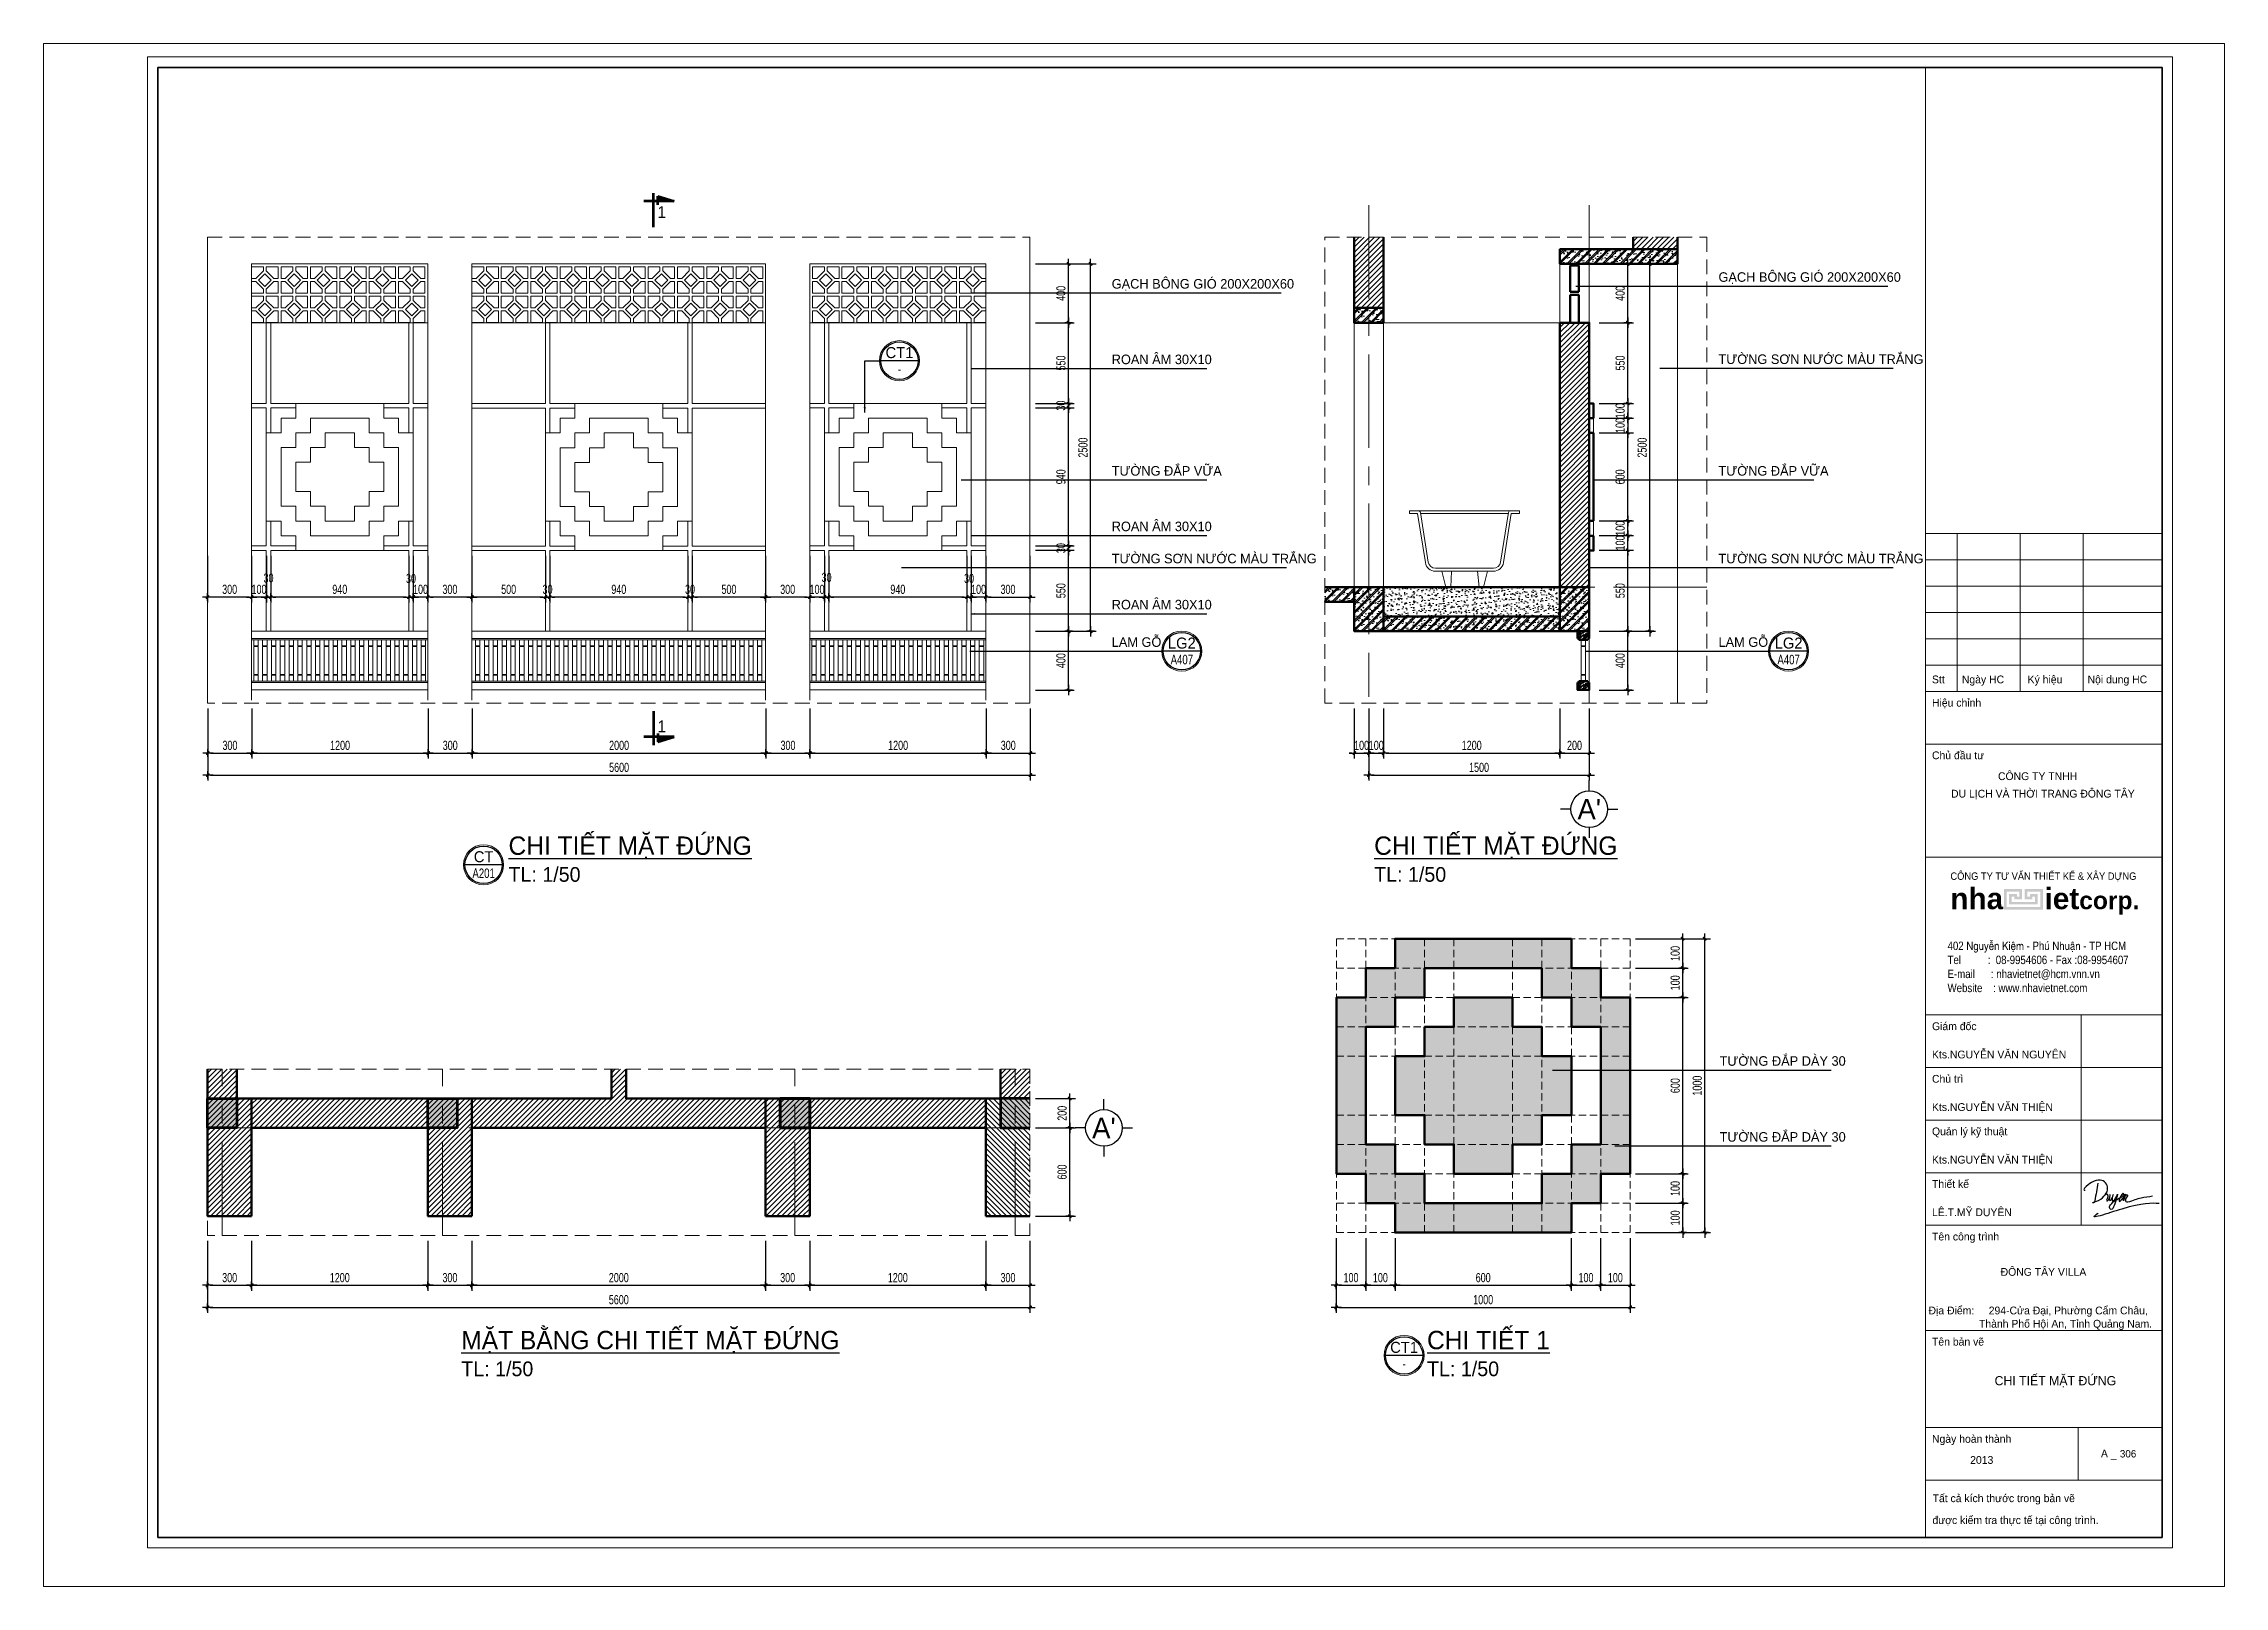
# Model space of a CAD drawing. Header units: inches. Extents: x 88947 to 296847, y 35049 to 161062.
# Drawn here: x 252297 to 267147, y 119058 to 129559 of the extents above; entities that cross this region are included whole.
import ezdxf
from ezdxf.enums import TextEntityAlignment as Align
from ezdxf.xclip import XClip

# ---------------------------------------------------------------- set-up
doc = ezdxf.new("R2010")
doc.units = ezdxf.units.IN
doc.header["$MEASUREMENT"] = 0
doc.header["$XCLIPFRAME"] = 0
doc.header["$PDMODE"] = 1
for name, pattern in [('ACAD_ISO03W100', [30, 12, -18]), ('CENTER', [50.8, 31.75, -6.35, 6.35, -6.35]), ('DASHED', [0.75, 0.5, -0.25]), ('DASHED2', [9.525, 6.35, -3.175]), ('HIDDEN', [0.375, 0.25, -0.125])]:
    doc.linetypes.add(name, pattern=pattern)
for name, color, linetype in [('$AUDIT_BAD_LAYER1', 7, 'Continuous'), ('NHO', 8, 'Continuous'), ('text', 2, 'Continuous')]:
    doc.layers.add(name, color=color, linetype=linetype)
for name, color, linetype, lineweight in [('0.15', 175, 'Continuous', 20), ('0.4', 1, 'Continuous', 30), ('A-Dims', 145, 'Continuous', 25), ('A-Text', 30, 'Continuous', 9), ('A-Wall', 2, 'Continuous', 35), ('CUA', 42, 'Continuous', 20), ('DIM', 7, 'Continuous', 25), ('GHICHU', 40, 'Continuous', 18), ('HACTH', 8, 'Continuous', 5), ('HATCH', 8, 'Continuous', 5), ('KHUNG 1', 6, 'Continuous', 70), ('KHUNG 2', 144, 'Continuous', 18), ('KY HIEU', 4, 'Continuous', 25), ('mb$0$CUA', 42, 'Continuous', 20), ('mb$0$HATCH', 69, 'Continuous', 15), ('mb$0$net cat', 51, 'Continuous', 50), ('mb$0$net manh', 251, 'Continuous', 5), ('NETCAT', 4, 'Continuous', 53), ('NETMANH', 192, 'Continuous', 18), ('netthay', 254, 'Continuous', 25), ('THAY', 3, 'Continuous', 18), ('TRUC', 252, 'ACAD_ISO03W100', 13), ('TUONG', 4, 'Continuous', 50), ('vdung', 56, 'Continuous', 9)]:
    doc.layers.add(name, color=color, linetype=linetype, lineweight=lineweight)
doc.styles.add('FRANKO', font='VFRANKO.TTF')
doc.styles.add('KHUNGTEN', font='VHELVEB.TTF')
doc.styles.add('TAS-MTEXT', font='VAVOB.TTF', dxfattribs={"width": 0.75})
doc.styles.add('tieude', font='VSOUVB.TTF')
doc.styles.add('VHELVEN', font='VHELVEN.TTF')
doc.styles.add('VNI-HELVE', font='VHELVEN.TTF')
doc.styles.add('VNI-HELVE-CONDENSE', font='VNARIAL.TTF', dxfattribs={"width": 0.7})
doc.dimstyles.new('TAS-25', dxfattribs={"dimscale": 25, "dimtxt": 2.5, "dimasz": 0.7, "dimexe": 1.5, "dimexo": 1.5, "dimgap": 0.8, "dimtad": 1, "dimdec": 0, "dimlfac": 0.5, "dimzin": 3, "dimdsep": 46, "dimtxsty": 'VNI-HELVE-CONDENSE', "dimblk": 'TICK', "dimcen": 2.5, "dimclrt": 71, "dimazin": 2, "dimtfac": 0.75, "dimtdec": 0, "dimtix": 1, "dimtmove": 2, "dimatfit": 2, "dimldrblk": 'TICK123', "dimfxl": 1.5, "dimtolj": 1, "dimtzin": 0, "dimarcsym": 0})
doc.dimstyles.new('TAS-50', dxfattribs={"dimscale": 25, "dimtxt": 2.5, "dimasz": 0.7, "dimexe": 1.5, "dimexo": 1.5, "dimgap": 0.8, "dimtad": 1, "dimdec": 0, "dimzin": 3, "dimdsep": 46, "dimtxsty": 'VNI-HELVE-CONDENSE', "dimblk": 'TICK', "dimcen": 2.5, "dimclrt": 71, "dimazin": 2, "dimtfac": 0.75, "dimtdec": 0, "dimtix": 1, "dimtmove": 2, "dimatfit": 2, "dimldrblk": 'TICK123', "dimfxl": 1.5, "dimtolj": 1, "dimtzin": 0, "dimarcsym": 0})
doc.dimstyles.new('TL 100', dxfattribs={"dimscale": 100, "dimtxt": 1.25, "dimasz": 0.5, "dimexe": 1, "dimexo": 1, "dimgap": 0.5, "dimtad": 1, "dimdec": 0, "dimzin": 3, "dimdsep": 46, "dimtxsty": 'VNI-HELVE-CONDENSE', "dimblk": 'DOT', "dimcen": 2, "dimclrt": 7, "dimazin": 2, "dimtfac": 0.75, "dimtdec": 0, "dimtix": 1, "dimtmove": 2, "dimatfit": 2, "dimfxl": 1.5, "dimtolj": 1, "dimtzin": 0, "dimarcsym": 0})
doc.dimstyles.new('TL 50', dxfattribs={"dimscale": 50, "dimtxt": 1.25, "dimasz": 0.5, "dimexe": 1, "dimexo": 1, "dimgap": 0.5, "dimtad": 1, "dimdec": 0, "dimzin": 3, "dimdsep": 46, "dimtxsty": 'VNI-HELVE-CONDENSE', "dimblk": 'DOT', "dimcen": 2, "dimclrt": 7, "dimazin": 2, "dimtfac": 0.75, "dimtdec": 0, "dimtix": 1, "dimtmove": 2, "dimatfit": 2, "dimfxl": 1.5, "dimtolj": 1, "dimtzin": 0, "dimarcsym": 0})
doc.dimstyles.new('TL100', dxfattribs={"dimscale": 0, "dimtxt": 250, "dimasz": 200, "dimexe": 100, "dimexo": 100, "dimgap": 100, "dimtad": 1, "dimdec": 0, "dimzin": 0, "dimdsep": 46, "dimtxsty": 'VNI-HELVE-CONDENSE', "dimblk": 'ARCHTICK', "dimcen": -6, "dimdle": 10, "dimclrd": 253, "dimclre": 256, "dimclrt": 256, "dimadec": 0, "dimazin": 0, "dimtfac": 0.005, "dimtdec": 0, "dimtix": 1, "dimtmove": 2, "dimatfit": 3, "dimldrblk": 'CLOSEDBLANK', "dimfxl": 1, "dimtolj": 1, "dimtzin": 0, "dimlwd": -1, "dimarcsym": 0})
pattern_1 = [(90, (62135.01, 33334.57), (-100, 200), [25, -175]), (90, (62122.51, 33334.57), (-100, 200), [25, -75]), (90, (62110.01, 33434.57), (-100, 200), [25, -175]), (90, (62172.51, 33284.57), (-100, 200), [12.5, -100, 12.5, -75]), (135, (62147.514, 33297.07), (-100.00003, 6e-15), [17.6777, -265.165]), (135, (62110.014, 33284.57), (-100.00003, 6e-15), [12.63, -270.2127]), (135, (62097.514, 33284.57), (-100.00003, 6e-15), [15.15, -267.6927]), (225, (62097.514, 33409.57), (-100.00003, 6e-15), [15.15, -267.6927]), (225, (62110.014, 33409.57), (-100.00003, 6e-15), [12.63, -270.2127]), (225, (62147.514, 33397.07), (-100.00003, 6e-15), [17.6777, -265.165]), (116.56505, (62147.51, 33309.57), (-100, 5e-05), [27.9509, -195.6559]), (116.56505, (62135.01, 33309.57), (-100, 5e-05), [27.9509, -195.6559]), (116.56505, (62122.51, 33259.57), (-100, 5e-05), [27.9509, -195.6559]), (116.56505, (62110.01, 33259.57), (-100, 5e-05), [27.9509, -195.6559]), (153.43495, (62172.514, 33284.573), (-100, -4.5e-05), [27.9509, -419.2627]), (153.43495, (62172.514, 33297.073), (-100, -4.5e-05), [27.9509, -419.2627]), (206.56505, (62172.514, 33397.073), (-100, 4.5e-05), [27.9509, -419.2627]), (206.56505, (62172.514, 33409.573), (-100, 4.5e-05), [27.9509, -419.2627]), (243.43495, (62147.51, 33384.57), (-100, -5e-05), [27.9509, -195.6559]), (243.43495, (62135.01, 33384.57), (-100, -5e-05), [27.9509, -195.6559]), (243.43495, (62122.51, 33434.57), (-100, -5e-05), [27.9509, -195.6559]), (243.43495, (62110.01, 33434.57), (-100, -5e-05), [27.9509, -195.6559]), (172.874984, (62172.514, 33284.573), (-100.0000155, -2.54e-05), [100.7782, -1511.6733]), (187.125016, (62172.514, 33409.573), (-100.0000155, 2.54e-05), [100.7782, -1511.6733])]
pattern_2 = [(0, (62767.41, 33618.03), (200, 100), [25, -175]), (0, (62767.41, 33630.53), (200, 100), [25, -75]), (0, (62867.41, 33643.03), (200, 100), [25, -175]), (0, (62717.41, 33580.53), (200, 100), [12.5, -100, 12.5, -75]), (45, (62729.91, 33605.53), (0, 100.00003), [17.6777, -265.165]), (45, (62717.41, 33643.03), (0, 100.00003), [12.63, -270.2127]), (45, (62717.41, 33655.53), (0, 100.00003), [15.15, -267.6927]), (135, (62842.41, 33655.53), (0, 100.00003), [15.15, -267.6927]), (135, (62842.41, 33643.03), (0, 100.00003), [12.63, -270.2127]), (135, (62829.91, 33605.53), (0, 100.00003), [17.6777, -265.165]), (26.56505, (62742.41, 33605.53), (5e-05, 100), [27.9509, -195.6559]), (26.56505, (62742.41, 33618.03), (5e-05, 100), [27.9509, -195.6559]), (26.56505, (62692.41, 33630.53), (5e-05, 100), [27.9509, -195.6559]), (26.56505, (62692.41, 33643.03), (5e-05, 100), [27.9509, -195.6559]), (63.43495, (62717.41, 33580.53), (-4.5e-05, 100), [27.9509, -419.2627]), (63.43495, (62729.91, 33580.53), (-4.5e-05, 100), [27.9509, -419.2627]), (116.56505, (62829.91, 33580.53), (4.5e-05, 100), [27.9509, -419.2627]), (116.56505, (62842.41, 33580.53), (4.5e-05, 100), [27.9509, -419.2627]), (153.43495, (62817.41, 33605.53), (-5e-05, 100), [27.9509, -195.6559]), (153.43495, (62817.41, 33618.03), (-5e-05, 100), [27.9509, -195.6559]), (153.43495, (62867.41, 33630.53), (-5e-05, 100), [27.9509, -195.6559]), (153.43495, (62867.41, 33643.03), (-5e-05, 100), [27.9509, -195.6559]), (82.874984, (62717.412, 33580.529), (-2.54e-05, 100.0000155), [100.7782, -1511.6733]), (97.125016, (62842.412, 33580.529), (2.54e-05, 100.0000155), [100.7782, -1511.6733])]
pattern_3 = [(45, (262622.39, 125859.466), (-17.67767, 17.67767), [])]
pattern_4 = [(45, (261222.39, 127359.466), (-17.6777, 17.6777), [])]
pattern_5 = [(45, (263122.41, 128459.466), (-17.6777, 17.6777), [])]

msp = doc.modelspace()

# ---------------------------------------------------------------- texts
at = {"layer": 'text', "style": 'FRANKO'}
for s, height, p in [('GAÏCH BOÂNG GIOÙ 200X200X60', 65, (263702.5, 127937.6)), ('GAÏCH BOÂNG GIOÙ 200X200X60', 65, (259570.6, 127891.5)), ('ROAN AÂM 30X10', 65, (259570.6, 127377.1)), ('TÖÔØNG SÔN NÖÔÙC MAØU TRAÉNG', 65, (263702.5, 127378.3)), ('TÖÔØNG ÑAÉP VÖÕA', 65, (259570.6, 126618.3)), ('TÖÔØNG ÑAÉP VÖÕA', 65, (263702.5, 126618.3)), ('ROAN AÂM 30X10', 65, (259570.6, 126240.3)), ('TÖÔØNG SÔN NÖÔÙC MAØU TRAÉNG', 65, (259570.6, 126021.4)), ('TÖÔØNG SÔN NÖÔÙC MAØU TRAÉNG', 65, (263702.5, 126021.4)), ('ROAN AÂM 30X10', 65, (259570.6, 125707.9)), ('LAM GOÃ', 65, (259570.6, 125452.9)), ('LAM GOÃ', 65, (263702.5, 125452.9)), ('TÖÔØNG ÑAÉP DAØY 30', 65, (263709.9, 122601.4)), ('TÖÔØNG ÑAÉP DAØY 30', 65, (263709.9, 122084.7)), ('CHI TIEÁT MAËT ÑÖÙNG', 62.5, (265582.5, 120426.4)), ('306', 50, (266435.7, 119935.2))]:
    msp.add_text(s, height=height, dxfattribs=at).set_placement(p)
for s, p in [('CT1', (258125.1, 127418.2)), ('LG2', (260048, 125441)), ('LG2', (264179.9, 125441)), ('CT', (255293.5, 123986.7)), ('CT1', (261561.5, 120647.2))]:
    msp.add_text(s, height=75, dxfattribs=at).set_placement(p, align=Align.CENTER)
at = {"layer": 'text', "style": 'TAS-MTEXT', "width": 0.75}
for s, p in [('-', (258125.1, 127311.1)), ('A407', (260048, 125333.8)), ('A407', (264179.9, 125333.8)), ('A201', (255293.5, 123879.5)), ('-', (261561.5, 120540.1))]:
    msp.add_text(s, height=65, dxfattribs=at).set_placement(p, align=Align.CENTER)
at = {"layer": 'text', "char_height": 125, "width": 5864.249, "attachment_point": 1, "style": 'FRANKO'}
for s, insert in [('{\\LCHI TIEÁT MAËT ÑÖÙNG\\P\\H0.8x;\\lTL: 1/50}', (255463, 124162.2)), ('{\\LCHI TIEÁT MAËT ÑÖÙNG\\P\\H0.8x;\\lTL: 1/50}', (261357.6, 124162.2)), ('{\\LMAËT BAÈNG CHI TIEÁT MAËT ÑÖÙNG\\P\\H0.8x;\\lTL: 1/50}', (255141.3, 120796.9)), ('{\\LCHI TIEÁT 1\\P\\H0.8x;\\lTL: 1/50}', (261717.8, 120796.9))]:
    msp.add_mtext(s, dxfattribs=dict(at, insert=insert))

# ---------------------------------------------------------------- blocks, each defined once
blk = doc.blocks.new('A$C22DF5D2D')
for points in [[(-10, 1159), (-123, 479), (-148, 421), (-212, 409), (-104, 451), (219, 660), (363, 901), (147, 1267), (-150, 1235), (-388, 1094), (-537, 889), (-506, 892)], [(2356, 378), (916, 165), (-61, -39), (0, 0), (-61, -39)], [(255, 700), (290, 728), (339, 743), (363, 705), (341, 552), (331, 483), (357, 485), (464, 729), (431, 561), (448, 495), (513, 535), (530, 566), (588, 726), (535, 529), (559, 486), (639, 526), (747, 742), (622, 304), (565, 189), (507, 143), (444, 188), (443, 257), (521, 382), (803, 578), (926, 655), (981, 729), (981, 766), (870, 665), (831, 456), (904, 515), (1051, 736), (976, 480), (1094, 717), (1127, 703), (1105, 634), (1056, 499), (1066, 460), (1148, 442), (1421, 530), (1656, 597), (2094, 666)]]:
    blk.add_spline(points, degree=3)
blk = doc.blocks.new('khung ten')
at = {"layer": '0.4'}
h = blk.add_hatch(color=256, dxfattribs=at)
h.paths.add_polyline_path([(303108, -206615), (302758, -206615), (302758, -207015), (303508, -207015), (303508, -206615), (303158, -206615), (303158, -206815), (303308, -206815), (303308, -206765), (303358, -206765), (303358, -206865), (302908, -206865), (302908, -206765), (302958, -206765), (302958, -206815), (303108, -206815)])
h.paths.add_polyline_path([(303058, -206665), (303058, -206765), (303008, -206765), (303008, -206715), (302858, -206715), (302858, -206915), (303408, -206915), (303408, -206715), (303258, -206715), (303258, -206765), (303208, -206765), (303208, -206665), (303458, -206665), (303458, -206965), (302808, -206965), (302808, -206665)], flags=16)
at = {"layer": '0.15', "ltscale": 0.7}
blk.add_line((301249, -213090), (305804, -213090), dxfattribs=at)
at = {"layer": 'A-Wall', "ltscale": 0.7}
blk.add_lwpolyline([(267204, -219099), (305804, -219099), (305804, -190799), (267204, -190799)], close=True, dxfattribs=at)
at = {"layer": 'KHUNG 2', "ltscale": 0.7}
for p, q in [((301249, -219099), (301249, -190799)), ((301249, -199776), (305804, -199776)), ((301856, -202813), (301856, -199776)), ((303071, -202813), (303071, -199776)), ((304286, -202813), (304286, -199776)), ((301249, -200282), (305804, -200282)), ((301249, -200789), (305804, -200789)), ((305804, -201295), (301249, -201295)), ((301249, -201801), (305804, -201801)), ((301249, -202307), (305804, -202307)), ((301249, -202813), (305804, -202813)), ((301249, -203826), (305804, -203826)), ((301249, -206004), (305804, -206004)), ((301249, -209041), (305804, -209041)), ((304246, -213090), (304246, -209041)), ((301249, -210053), (305804, -210053)), ((301249, -211065), (305804, -211065)), ((301249, -212078), (305804, -212078)), ((301249, -213090), (305804, -213090)), ((301249, -215115), (305804, -215115)), ((301249, -216986), (305804, -216986)), ((304185, -217998), (304185, -216986)), ((301249, -217998), (305804, -217998))]:
    blk.add_line(p, q, dxfattribs=at)
blk.add_lwpolyline([(267004, -219299), (306004, -219299), (306004, -190599), (267004, -190599)], close=True, dxfattribs=at)
at = {"layer": 'NETMANH', "ltscale": 0.7}
blk.add_lwpolyline([(265004, -220042), (307004, -220042), (307004, -190342), (265004, -190342)], close=True, dxfattribs=at)
at = {"layer": 'text', "linetype": 'Continuous', "xscale": 0.5, "yscale": 0.5, "zscale": 0.5}
blk.add_blockref('A$C22DF5D2D', (304573, -212860), dxfattribs=at)
at = {"layer": '$AUDIT_BAD_LAYER1', "color": 2, "linetype": 'Continuous', "style": 'KHUNGTEN', "width": 0.9}
blk.add_text('COÂNG TY TÖ VAÁN THIEÁT KEÁ & XAÂY DÖÏNG', height=142.53, dxfattribs=at).set_placement((303519, -206369), align=Align.MIDDLE_CENTER)
at = {"layer": '$AUDIT_BAD_LAYER1', "color": 2, "linetype": 'Continuous', "insert": (301673, -207630), "char_height": 161.97, "width": 6102.51, "attachment_point": 1, "style": 'KHUNGTEN'}
blk.add_mtext('{\\fVNI-Helve-Condense|b0|i0|c0|p2;402 Nguyeãn Kieäm - Phuù Nhuaän - TP HCM \\PTel          :  08-9954606 - Fax :08-9954607\\PE-mail      : nhavietnet@hcm.vnn.vn\\PWebsite    : www.nhavietnet.com}', dxfattribs=at)
at = {"layer": 'text', "linetype": 'Continuous', "style": 'FRANKO'}
for s, p in [('Stt', (301373, -202657)), ('Ngaøy HC', (301948, -202657)), ('Kyù hieäu', (303215, -202657)), ('Noäi dung HC', (304369, -202657)), ('Hieäu chænh', (301373, -203106)), ('Chuû ñaàu tö', (301373, -204118)), ('COÂNG TY TNHH ', (302644, -204520)), ('DU LÒCH VAØ THÔØI TRANG ÑOÂNG TAÂY', (301740, -204857)), ('Giaùm ñoác', (301373, -209334)), ('Kts.NGUYEÃN VAÊN NGUYEÂN', (301373, -209878)), ('Chuû trì', (301373, -210346)), ('Kts.NGUYEÃN VAÊN THIEÄN', (301373, -210890)), ('Quaûn lyù kyõ thuaät', (301373, -211358)), ('Kts.NGUYEÃN VAÊN THIEÄN', (301373, -211903)), ('Thieát keá', (301373, -212370)), ('LEÂ.T.MYÕ DUYEÂN', (301373, -212915)), ('Teân coâng trình', (301373, -213383)), ('ÑOÂNG TAÂY VILLA', (302695, -214063)), ('Ñòa Ñieåm:     294-Cöûa Ñaïi, Phöôøng Caåm Chaâu, ', (301306, -214806)), ('Thaønh Phoá Hoäi An, Tænh Quaûng Nam.', (302278, -215061)), ('Teân baûn veõ ', (301373, -215407)), ('Ngaøy hoaøn thaønh', (301373, -217278)), ('2013', (302108, -217684)), ('A _ ', (304627, -217560)), ('Taát caû kích thöôùc trong baûn veõ ', (301385, -218421)), ('ñöôïc kieåm tra thöïc teá taïi coâng trình.', (301381, -218842))]:
    blk.add_text(s, height=150, dxfattribs=at).set_placement(p)
at = {"layer": 'text', "linetype": 'Continuous', "insert": (303546, -206852), "char_height": 410.12, "width": 9417.44, "attachment_point": 5, "style": 'KHUNGTEN'}
blk.add_mtext('{\\fVNI-Helve|b1|i0|c0|p2;nha     iet\\H0.8274x;corp.}', dxfattribs=at)
blk = doc.blocks.new('A$C7B57405B')
at = {"layer": 'THAY'}
for p, q in [((0, 0), (1500, 0)), ((0, 0), (0, -60)), ((1500, 0), (1500, -60)), ((1800, 0), (3800, 0)), ((1800, 0), (1800, -60)), ((3800, 0), (3800, -60)), ((5600, 0), (4100, 0)), ((4100, 0), (4100, -60)), ((5600, 0), (5600, -60)), ((0, -50), (1500, -50)), ((0, -60), (1500, -60)), ((15, -60), (15, -100)), ((15, -100), (45, -100)), ((15, -105), (45, -105)), ((15, -105), (15, -295)), ((20, -100), (20, -105)), ((40, -100), (40, -105)), ((45, -60), (45, -100)), ((45, -105), (45, -295)), ((75, -60), (75, -100)), ((75, -100), (105, -100)), ((75, -105), (105, -105)), ((75, -105), (75, -295)), ((80, -100), (80, -105)), ((100, -100), (100, -105)), ((105, -60), (105, -100)), ((105, -105), (105, -295)), ((135, -60), (135, -100)), ((135, -100), (165, -100)), ((135, -105), (165, -105)), ((135, -105), (135, -295)), ((140, -100), (140, -105)), ((160, -100), (160, -105)), ((165, -60), (165, -100)), ((165, -105), (165, -295)), ((195, -60), (195, -100)), ((195, -100), (225, -100)), ((195, -105), (225, -105)), ((195, -105), (195, -295)), ((200, -100), (200, -105)), ((220, -100), (220, -105)), ((225, -60), (225, -100)), ((225, -105), (225, -295)), ((255, -60), (255, -100)), ((255, -100), (285, -100)), ((255, -105), (285, -105)), ((255, -105), (255, -295)), ((260, -100), (260, -105)), ((280, -100), (280, -105)), ((285, -60), (285, -100)), ((285, -105), (285, -295)), ((315, -60), (315, -100)), ((315, -100), (345, -100)), ((315, -105), (345, -105)), ((315, -105), (315, -295)), ((320, -100), (320, -105)), ((340, -100), (340, -105)), ((345, -60), (345, -100)), ((345, -105), (345, -295)), ((375, -60), (375, -100)), ((375, -100), (405, -100)), ((375, -105), (405, -105)), ((375, -105), (375, -295)), ((380, -100), (380, -105)), ((400, -100), (400, -105)), ((405, -60), (405, -100)), ((405, -105), (405, -295)), ((435, -60), (435, -100)), ((435, -100), (465, -100)), ((435, -105), (465, -105)), ((435, -105), (435, -295)), ((440, -100), (440, -105)), ((460, -100), (460, -105)), ((465, -60), (465, -100)), ((465, -105), (465, -295)), ((495, -60), (495, -100)), ((495, -100), (525, -100)), ((495, -105), (525, -105)), ((495, -105), (495, -295)), ((500, -100), (500, -105)), ((520, -100), (520, -105)), ((525, -60), (525, -100)), ((525, -105), (525, -295)), ((555, -60), (555, -100)), ((555, -100), (585, -100)), ((555, -105), (585, -105)), ((555, -105), (555, -295)), ((560, -100), (560, -105)), ((580, -100), (580, -105)), ((585, -60), (585, -100)), ((585, -105), (585, -295)), ((615, -60), (615, -100)), ((615, -100), (645, -100)), ((615, -105), (645, -105)), ((615, -105), (615, -295)), ((620, -100), (620, -105)), ((640, -100), (640, -105)), ((645, -60), (645, -100)), ((645, -105), (645, -295)), ((675, -60), (675, -100)), ((675, -100), (705, -100)), ((675, -105), (705, -105)), ((675, -105), (675, -295)), ((680, -100), (680, -105)), ((700, -100), (700, -105)), ((705, -60), (705, -100)), ((705, -105), (705, -295)), ((735, -60), (735, -100)), ((735, -100), (765, -100)), ((735, -105), (765, -105)), ((735, -105), (735, -295)), ((740, -100), (740, -105)), ((760, -100), (760, -105)), ((765, -60), (765, -100)), ((765, -105), (765, -295)), ((795, -60), (795, -100)), ((795, -100), (825, -100)), ((795, -105), (825, -105)), ((795, -105), (795, -295)), ((800, -100), (800, -105)), ((820, -100), (820, -105)), ((825, -60), (825, -100)), ((825, -105), (825, -295)), ((855, -60), (855, -100)), ((855, -100), (885, -100)), ((855, -105), (885, -105)), ((855, -105), (855, -295)), ((860, -100), (860, -105)), ((880, -100), (880, -105)), ((885, -60), (885, -100)), ((885, -105), (885, -295)), ((915, -60), (915, -100)), ((915, -100), (945, -100)), ((915, -105), (945, -105)), ((915, -105), (915, -295)), ((920, -100), (920, -105)), ((940, -100), (940, -105)), ((945, -60), (945, -100)), ((945, -105), (945, -295)), ((975, -60), (975, -100)), ((975, -100), (1005, -100)), ((975, -105), (1005, -105)), ((975, -105), (975, -295)), ((980, -100), (980, -105)), ((1000, -100), (1000, -105)), ((1005, -60), (1005, -100)), ((1005, -105), (1005, -295)), ((1035, -60), (1035, -100)), ((1035, -100), (1065, -100)), ((1035, -105), (1065, -105)), ((1035, -105), (1035, -295)), ((1040, -100), (1040, -105)), ((1060, -100), (1060, -105)), ((1065, -60), (1065, -100)), ((1065, -105), (1065, -295)), ((1095, -60), (1095, -100)), ((1095, -100), (1125, -100)), ((1095, -105), (1125, -105)), ((1095, -105), (1095, -295)), ((1100, -100), (1100, -105)), ((1120, -100), (1120, -105)), ((1125, -60), (1125, -100)), ((1125, -105), (1125, -295)), ((1155, -60), (1155, -100)), ((1155, -100), (1185, -100)), ((1155, -105), (1185, -105)), ((1155, -105), (1155, -295)), ((1160, -100), (1160, -105)), ((1180, -100), (1180, -105)), ((1185, -60), (1185, -100)), ((1185, -105), (1185, -295)), ((1215, -60), (1215, -100)), ((1215, -100), (1245, -100)), ((1215, -105), (1245, -105)), ((1215, -105), (1215, -295)), ((1220, -100), (1220, -105)), ((1240, -100), (1240, -105)), ((1245, -60), (1245, -100)), ((1245, -105), (1245, -295)), ((1275, -60), (1275, -100)), ((1275, -100), (1305, -100)), ((1275, -105), (1305, -105)), ((1275, -105), (1275, -295)), ((1280, -100), (1280, -105)), ((1300, -100), (1300, -105)), ((1305, -60), (1305, -100)), ((1305, -105), (1305, -295)), ((1335, -60), (1335, -100)), ((1335, -100), (1365, -100)), ((1335, -105), (1365, -105)), ((1335, -105), (1335, -295)), ((1340, -100), (1340, -105)), ((1360, -100), (1360, -105)), ((1365, -60), (1365, -100)), ((1365, -105), (1365, -295)), ((1395, -60), (1395, -100)), ((1395, -100), (1425, -100)), ((1395, -105), (1425, -105)), ((1395, -105), (1395, -295)), ((1400, -100), (1400, -105)), ((1420, -100), (1420, -105)), ((1425, -60), (1425, -100)), ((1425, -105), (1425, -295)), ((1455, -60), (1455, -100)), ((1455, -100), (1485, -100)), ((1455, -105), (1485, -105)), ((1455, -105), (1455, -295)), ((1460, -100), (1460, -105)), ((1480, -100), (1480, -105)), ((1485, -60), (1485, -100)), ((1485, -105), (1485, -295)), ((1800, -50), (3800, -50)), ((1800, -60), (3800, -60)), ((1825, -60), (1825, -100)), ((1825, -100), (1855, -100)), ((1825, -105), (1855, -105)), ((1825, -105), (1825, -295)), ((1830, -100), (1830, -105)), ((1850, -100), (1850, -105)), ((1855, -60), (1855, -100)), ((1855, -105), (1855, -295)), ((1885, -60), (1885, -100)), ((1885, -100), (1915, -100)), ((1885, -105), (1915, -105)), ((1885, -105), (1885, -295)), ((1890, -100), (1890, -105)), ((1910, -100), (1910, -105)), ((1915, -60), (1915, -100)), ((1915, -105), (1915, -295)), ((1945, -60), (1945, -100)), ((1945, -100), (1975, -100)), ((1945, -105), (1975, -105)), ((1945, -105), (1945, -295)), ((1950, -100), (1950, -105)), ((1970, -100), (1970, -105)), ((1975, -60), (1975, -100)), ((1975, -105), (1975, -295)), ((2005, -60), (2005, -100)), ((2005, -100), (2035, -100)), ((2005, -105), (2035, -105)), ((2005, -105), (2005, -295)), ((2010, -100), (2010, -105)), ((2030, -100), (2030, -105)), ((2035, -60), (2035, -100)), ((2035, -105), (2035, -295)), ((2065, -60), (2065, -100)), ((2065, -100), (2095, -100)), ((2065, -105), (2095, -105)), ((2065, -105), (2065, -295)), ((2070, -100), (2070, -105)), ((2090, -100), (2090, -105)), ((2095, -60), (2095, -100)), ((2095, -105), (2095, -295)), ((2125, -60), (2125, -100)), ((2125, -100), (2155, -100)), ((2125, -105), (2155, -105)), ((2125, -105), (2125, -295)), ((2130, -100), (2130, -105)), ((2150, -100), (2150, -105)), ((2155, -60), (2155, -100)), ((2155, -105), (2155, -295)), ((2185, -60), (2185, -100)), ((2185, -100), (2215, -100)), ((2185, -105), (2215, -105)), ((2185, -105), (2185, -295)), ((2190, -100), (2190, -105)), ((2210, -100), (2210, -105)), ((2215, -60), (2215, -100)), ((2215, -105), (2215, -295)), ((2245, -60), (2245, -100)), ((2245, -100), (2275, -100)), ((2245, -105), (2275, -105)), ((2245, -105), (2245, -295)), ((2250, -100), (2250, -105)), ((2270, -100), (2270, -105)), ((2275, -60), (2275, -100)), ((2275, -105), (2275, -295)), ((2305, -60), (2305, -100)), ((2305, -100), (2335, -100)), ((2305, -105), (2335, -105)), ((2305, -105), (2305, -295)), ((2310, -100), (2310, -105)), ((2330, -100), (2330, -105)), ((2335, -60), (2335, -100)), ((2335, -105), (2335, -295)), ((2365, -60), (2365, -100)), ((2365, -100), (2395, -100)), ((2365, -105), (2395, -105)), ((2365, -105), (2365, -295)), ((2370, -100), (2370, -105)), ((2390, -100), (2390, -105)), ((2395, -60), (2395, -100)), ((2395, -105), (2395, -295)), ((2425, -60), (2425, -100)), ((2425, -100), (2455, -100)), ((2425, -105), (2455, -105)), ((2425, -105), (2425, -295)), ((2430, -100), (2430, -105)), ((2450, -100), (2450, -105)), ((2455, -60), (2455, -100)), ((2455, -105), (2455, -295)), ((2485, -60), (2485, -100)), ((2485, -100), (2515, -100)), ((2485, -105), (2515, -105)), ((2485, -105), (2485, -295)), ((2490, -100), (2490, -105)), ((2510, -100), (2510, -105)), ((2515, -60), (2515, -100)), ((2515, -105), (2515, -295)), ((2545, -60), (2545, -100)), ((2545, -100), (2575, -100)), ((2545, -105), (2575, -105)), ((2545, -105), (2545, -295)), ((2550, -100), (2550, -105)), ((2570, -100), (2570, -105)), ((2575, -60), (2575, -100)), ((2575, -105), (2575, -295)), ((2605, -60), (2605, -100)), ((2605, -100), (2635, -100)), ((2605, -105), (2635, -105)), ((2605, -105), (2605, -295)), ((2610, -100), (2610, -105)), ((2630, -100), (2630, -105)), ((2635, -60), (2635, -100)), ((2635, -105), (2635, -295)), ((2665, -60), (2665, -100)), ((2665, -100), (2695, -100)), ((2665, -105), (2695, -105)), ((2665, -105), (2665, -295)), ((2670, -100), (2670, -105)), ((2690, -100), (2690, -105)), ((2695, -60), (2695, -100)), ((2695, -105), (2695, -295)), ((2725, -60), (2725, -100)), ((2725, -100), (2755, -100)), ((2725, -105), (2755, -105)), ((2725, -105), (2725, -295)), ((2730, -100), (2730, -105)), ((2750, -100), (2750, -105)), ((2755, -60), (2755, -100)), ((2755, -105), (2755, -295)), ((2785, -60), (2785, -100)), ((2785, -100), (2815, -100)), ((2785, -105), (2815, -105)), ((2785, -105), (2785, -295)), ((2790, -100), (2790, -105)), ((2810, -100), (2810, -105)), ((2815, -60), (2815, -100)), ((2815, -105), (2815, -295)), ((2845, -60), (2845, -100)), ((2845, -100), (2875, -100)), ((2845, -105), (2875, -105)), ((2845, -105), (2845, -295)), ((2850, -100), (2850, -105)), ((2870, -100), (2870, -105)), ((2875, -60), (2875, -100)), ((2875, -105), (2875, -295)), ((2905, -60), (2905, -100)), ((2905, -100), (2935, -100)), ((2905, -105), (2935, -105)), ((2905, -105), (2905, -295)), ((2910, -100), (2910, -105)), ((2930, -100), (2930, -105)), ((2935, -60), (2935, -100)), ((2935, -105), (2935, -295)), ((2965, -60), (2965, -100)), ((2965, -100), (2995, -100)), ((2965, -105), (2995, -105)), ((2965, -105), (2965, -295)), ((2970, -100), (2970, -105)), ((2990, -100), (2990, -105)), ((2995, -60), (2995, -100)), ((2995, -105), (2995, -295)), ((3025, -60), (3025, -100)), ((3025, -100), (3055, -100)), ((3025, -105), (3055, -105)), ((3025, -105), (3025, -295)), ((3030, -100), (3030, -105)), ((3050, -100), (3050, -105)), ((3055, -60), (3055, -100)), ((3055, -105), (3055, -295)), ((3085, -60), (3085, -100)), ((3085, -100), (3115, -100)), ((3085, -105), (3115, -105)), ((3085, -105), (3085, -295)), ((3090, -100), (3090, -105)), ((3110, -100), (3110, -105)), ((3115, -60), (3115, -100)), ((3115, -105), (3115, -295)), ((3145, -60), (3145, -100)), ((3145, -100), (3175, -100)), ((3145, -105), (3175, -105)), ((3145, -105), (3145, -295)), ((3150, -100), (3150, -105)), ((3170, -100), (3170, -105)), ((3175, -60), (3175, -100)), ((3175, -105), (3175, -295)), ((3205, -60), (3205, -100)), ((3205, -100), (3235, -100)), ((3205, -105), (3235, -105)), ((3205, -105), (3205, -295)), ((3210, -100), (3210, -105)), ((3230, -100), (3230, -105)), ((3235, -60), (3235, -100)), ((3235, -105), (3235, -295)), ((3265, -60), (3265, -100)), ((3265, -100), (3295, -100)), ((3265, -105), (3295, -105)), ((3265, -105), (3265, -295)), ((3270, -100), (3270, -105)), ((3290, -100), (3290, -105)), ((3295, -60), (3295, -100)), ((3295, -105), (3295, -295)), ((3325, -60), (3325, -100)), ((3325, -100), (3355, -100)), ((3325, -105), (3355, -105)), ((3325, -105), (3325, -295)), ((3330, -100), (3330, -105)), ((3350, -100), (3350, -105)), ((3355, -60), (3355, -100)), ((3355, -105), (3355, -295)), ((3385, -60), (3385, -100)), ((3385, -100), (3415, -100)), ((3385, -105), (3415, -105)), ((3385, -105), (3385, -295)), ((3390, -100), (3390, -105)), ((3410, -100), (3410, -105)), ((3415, -60), (3415, -100)), ((3415, -105), (3415, -295)), ((3445, -60), (3445, -100)), ((3445, -100), (3475, -100)), ((3445, -105), (3475, -105)), ((3445, -105), (3445, -295)), ((3450, -100), (3450, -105)), ((3470, -100), (3470, -105)), ((3475, -60), (3475, -100)), ((3475, -105), (3475, -295)), ((3505, -60), (3505, -100)), ((3505, -100), (3535, -100)), ((3505, -105), (3535, -105)), ((3505, -105), (3505, -295)), ((3510, -100), (3510, -105)), ((3530, -100), (3530, -105)), ((3535, -60), (3535, -100)), ((3535, -105), (3535, -295)), ((3565, -60), (3565, -100)), ((3565, -100), (3595, -100)), ((3565, -105), (3595, -105)), ((3565, -105), (3565, -295)), ((3570, -100), (3570, -105)), ((3590, -100), (3590, -105)), ((3595, -60), (3595, -100)), ((3595, -105), (3595, -295)), ((3625, -60), (3625, -100)), ((3625, -100), (3655, -100)), ((3625, -105), (3655, -105)), ((3625, -105), (3625, -295)), ((3630, -100), (3630, -105)), ((3650, -100), (3650, -105)), ((3655, -60), (3655, -100)), ((3655, -105), (3655, -295)), ((3685, -60), (3685, -100)), ((3685, -100), (3715, -100)), ((3685, -105), (3715, -105)), ((3685, -105), (3685, -295)), ((3690, -100), (3690, -105)), ((3710, -100), (3710, -105)), ((3715, -60), (3715, -100)), ((3715, -105), (3715, -295)), ((3745, -60), (3745, -100)), ((3745, -100), (3775, -100)), ((3745, -105), (3775, -105)), ((3745, -105), (3745, -295)), ((3750, -100), (3750, -105)), ((3770, -100), (3770, -105)), ((3775, -60), (3775, -100)), ((3775, -105), (3775, -295)), ((5600, -50), (4100, -50)), ((5600, -60), (4100, -60)), ((4115, -60), (4115, -100)), ((4145, -100), (4115, -100)), ((4145, -105), (4115, -105)), ((4115, -105), (4115, -295)), ((4120, -100), (4120, -105)), ((4140, -100), (4140, -105)), ((4145, -60), (4145, -100)), ((4145, -105), (4145, -295)), ((4175, -60), (4175, -100)), ((4205, -100), (4175, -100)), ((4205, -105), (4175, -105)), ((4175, -105), (4175, -295)), ((4180, -100), (4180, -105)), ((4200, -100), (4200, -105)), ((4205, -60), (4205, -100)), ((4205, -105), (4205, -295)), ((4235, -60), (4235, -100)), ((4265, -100), (4235, -100)), ((4265, -105), (4235, -105)), ((4235, -105), (4235, -295)), ((4240, -100), (4240, -105)), ((4260, -100), (4260, -105)), ((4265, -60), (4265, -100)), ((4265, -105), (4265, -295)), ((4295, -60), (4295, -100)), ((4325, -100), (4295, -100)), ((4325, -105), (4295, -105)), ((4295, -105), (4295, -295)), ((4300, -100), (4300, -105)), ((4320, -100), (4320, -105)), ((4325, -60), (4325, -100)), ((4325, -105), (4325, -295)), ((4355, -60), (4355, -100)), ((4385, -100), (4355, -100)), ((4385, -105), (4355, -105)), ((4355, -105), (4355, -295)), ((4360, -100), (4360, -105)), ((4380, -100), (4380, -105)), ((4385, -60), (4385, -100)), ((4385, -105), (4385, -295)), ((4415, -60), (4415, -100)), ((4445, -100), (4415, -100)), ((4445, -105), (4415, -105)), ((4415, -105), (4415, -295)), ((4420, -100), (4420, -105)), ((4440, -100), (4440, -105)), ((4445, -60), (4445, -100)), ((4445, -105), (4445, -295)), ((4475, -60), (4475, -100)), ((4505, -100), (4475, -100)), ((4505, -105), (4475, -105)), ((4475, -105), (4475, -295)), ((4480, -100), (4480, -105)), ((4500, -100), (4500, -105)), ((4505, -60), (4505, -100)), ((4505, -105), (4505, -295)), ((4535, -60), (4535, -100)), ((4565, -100), (4535, -100)), ((4565, -105), (4535, -105)), ((4535, -105), (4535, -295)), ((4540, -100), (4540, -105)), ((4560, -100), (4560, -105)), ((4565, -60), (4565, -100)), ((4565, -105), (4565, -295)), ((4595, -60), (4595, -100)), ((4625, -100), (4595, -100)), ((4625, -105), (4595, -105)), ((4595, -105), (4595, -295)), ((4600, -100), (4600, -105)), ((4620, -100), (4620, -105)), ((4625, -60), (4625, -100)), ((4625, -105), (4625, -295)), ((4655, -60), (4655, -100)), ((4685, -100), (4655, -100)), ((4685, -105), (4655, -105)), ((4655, -105), (4655, -295)), ((4660, -100), (4660, -105)), ((4680, -100), (4680, -105)), ((4685, -60), (4685, -100)), ((4685, -105), (4685, -295)), ((4715, -60), (4715, -100)), ((4745, -100), (4715, -100)), ((4745, -105), (4715, -105)), ((4715, -105), (4715, -295)), ((4720, -100), (4720, -105)), ((4740, -100), (4740, -105)), ((4745, -60), (4745, -100)), ((4745, -105), (4745, -295)), ((4775, -60), (4775, -100)), ((4805, -100), (4775, -100)), ((4805, -105), (4775, -105)), ((4775, -105), (4775, -295)), ((4780, -100), (4780, -105)), ((4800, -100), (4800, -105)), ((4805, -60), (4805, -100)), ((4805, -105), (4805, -295)), ((4835, -60), (4835, -100)), ((4865, -100), (4835, -100)), ((4865, -105), (4835, -105)), ((4835, -105), (4835, -295)), ((4840, -100), (4840, -105)), ((4860, -100), (4860, -105)), ((4865, -60), (4865, -100)), ((4865, -105), (4865, -295)), ((4895, -60), (4895, -100)), ((4925, -100), (4895, -100)), ((4925, -105), (4895, -105)), ((4895, -105), (4895, -295)), ((4900, -100), (4900, -105)), ((4920, -100), (4920, -105)), ((4925, -60), (4925, -100)), ((4925, -105), (4925, -295)), ((4955, -60), (4955, -100)), ((4985, -100), (4955, -100)), ((4985, -105), (4955, -105)), ((4955, -105), (4955, -295)), ((4960, -100), (4960, -105)), ((4980, -100), (4980, -105)), ((4985, -60), (4985, -100)), ((4985, -105), (4985, -295)), ((5015, -60), (5015, -100)), ((5045, -100), (5015, -100)), ((5045, -105), (5015, -105)), ((5015, -105), (5015, -295)), ((5020, -100), (5020, -105)), ((5040, -100), (5040, -105)), ((5045, -60), (5045, -100)), ((5045, -105), (5045, -295)), ((5075, -60), (5075, -100)), ((5105, -100), (5075, -100)), ((5105, -105), (5075, -105)), ((5075, -105), (5075, -295)), ((5080, -100), (5080, -105)), ((5100, -100), (5100, -105)), ((5105, -60), (5105, -100)), ((5105, -105), (5105, -295)), ((5135, -60), (5135, -100)), ((5165, -100), (5135, -100)), ((5165, -105), (5135, -105)), ((5135, -105), (5135, -295)), ((5140, -100), (5140, -105)), ((5160, -100), (5160, -105)), ((5165, -60), (5165, -100)), ((5165, -105), (5165, -295)), ((5195, -60), (5195, -100)), ((5225, -100), (5195, -100)), ((5225, -105), (5195, -105)), ((5195, -105), (5195, -295)), ((5200, -100), (5200, -105)), ((5220, -100), (5220, -105)), ((5225, -60), (5225, -100)), ((5225, -105), (5225, -295)), ((5255, -60), (5255, -100)), ((5285, -100), (5255, -100)), ((5285, -105), (5255, -105)), ((5255, -105), (5255, -295)), ((5260, -100), (5260, -105)), ((5280, -100), (5280, -105)), ((5285, -60), (5285, -100)), ((5285, -105), (5285, -295)), ((5315, -60), (5315, -100)), ((5345, -100), (5315, -100)), ((5345, -105), (5315, -105)), ((5315, -105), (5315, -295)), ((5320, -100), (5320, -105)), ((5340, -100), (5340, -105)), ((5345, -60), (5345, -100)), ((5345, -105), (5345, -295)), ((5375, -60), (5375, -100)), ((5405, -100), (5375, -100)), ((5405, -105), (5375, -105)), ((5375, -105), (5375, -295)), ((5380, -100), (5380, -105)), ((5400, -100), (5400, -105)), ((5405, -60), (5405, -100)), ((5405, -105), (5405, -295)), ((5435, -60), (5435, -100)), ((5465, -100), (5435, -100)), ((5465, -105), (5435, -105)), ((5435, -105), (5435, -295)), ((5440, -100), (5440, -105)), ((5460, -100), (5460, -105)), ((5465, -60), (5465, -100)), ((5465, -105), (5465, -295)), ((5495, -60), (5495, -100)), ((5525, -100), (5495, -100)), ((5525, -105), (5495, -105)), ((5495, -105), (5495, -295)), ((5500, -100), (5500, -105)), ((5520, -100), (5520, -105)), ((5525, -60), (5525, -100)), ((5525, -105), (5525, -295)), ((5555, -60), (5555, -100)), ((5585, -100), (5555, -100)), ((5585, -105), (5555, -105)), ((5555, -105), (5555, -295)), ((5560, -100), (5560, -105)), ((5580, -100), (5580, -105)), ((5585, -60), (5585, -100)), ((5585, -105), (5585, -295)), ((15, -295), (45, -295)), ((20, -300), (20, -295)), ((40, -300), (40, -295)), ((75, -295), (105, -295)), ((80, -300), (80, -295)), ((100, -300), (100, -295)), ((135, -295), (165, -295)), ((140, -300), (140, -295)), ((160, -300), (160, -295)), ((195, -295), (225, -295)), ((200, -300), (200, -295)), ((220, -300), (220, -295)), ((255, -295), (285, -295)), ((260, -300), (260, -295)), ((280, -300), (280, -295)), ((315, -295), (345, -295)), ((320, -300), (320, -295)), ((340, -300), (340, -295)), ((375, -295), (405, -295)), ((380, -300), (380, -295)), ((400, -300), (400, -295)), ((435, -295), (465, -295)), ((440, -300), (440, -295)), ((460, -300), (460, -295)), ((495, -295), (525, -295)), ((500, -300), (500, -295)), ((520, -300), (520, -295)), ((555, -295), (585, -295)), ((560, -300), (560, -295)), ((580, -300), (580, -295)), ((615, -295), (645, -295)), ((620, -300), (620, -295)), ((640, -300), (640, -295)), ((675, -295), (705, -295)), ((680, -300), (680, -295)), ((700, -300), (700, -295)), ((735, -295), (765, -295)), ((740, -300), (740, -295)), ((760, -300), (760, -295)), ((795, -295), (825, -295)), ((800, -300), (800, -295)), ((820, -300), (820, -295)), ((855, -295), (885, -295)), ((860, -300), (860, -295)), ((880, -300), (880, -295)), ((915, -295), (945, -295)), ((920, -300), (920, -295)), ((940, -300), (940, -295)), ((975, -295), (1005, -295)), ((980, -300), (980, -295)), ((1000, -300), (1000, -295)), ((1035, -295), (1065, -295)), ((1040, -300), (1040, -295)), ((1060, -300), (1060, -295)), ((1095, -295), (1125, -295)), ((1100, -300), (1100, -295)), ((1120, -300), (1120, -295)), ((1155, -295), (1185, -295)), ((1160, -300), (1160, -295)), ((1180, -300), (1180, -295)), ((1215, -295), (1245, -295)), ((1220, -300), (1220, -295)), ((1240, -300), (1240, -295)), ((1275, -295), (1305, -295)), ((1280, -300), (1280, -295)), ((1300, -300), (1300, -295)), ((1335, -295), (1365, -295)), ((1340, -300), (1340, -295)), ((1360, -300), (1360, -295)), ((1395, -295), (1425, -295)), ((1400, -300), (1400, -295)), ((1420, -300), (1420, -295)), ((1455, -295), (1485, -295)), ((1460, -300), (1460, -295)), ((1480, -300), (1480, -295)), ((1825, -295), (1855, -295)), ((1830, -300), (1830, -295)), ((1850, -300), (1850, -295)), ((1885, -295), (1915, -295)), ((1890, -300), (1890, -295)), ((1910, -300), (1910, -295)), ((1945, -295), (1975, -295)), ((1950, -300), (1950, -295)), ((1970, -300), (1970, -295)), ((2005, -295), (2035, -295)), ((2010, -300), (2010, -295)), ((2030, -300), (2030, -295)), ((2065, -295), (2095, -295)), ((2070, -300), (2070, -295)), ((2090, -300), (2090, -295)), ((2125, -295), (2155, -295)), ((2130, -300), (2130, -295)), ((2150, -300), (2150, -295)), ((2185, -295), (2215, -295)), ((2190, -300), (2190, -295)), ((2210, -300), (2210, -295)), ((2245, -295), (2275, -295)), ((2250, -300), (2250, -295)), ((2270, -300), (2270, -295)), ((2305, -295), (2335, -295)), ((2310, -300), (2310, -295)), ((2330, -300), (2330, -295)), ((2365, -295), (2395, -295)), ((2370, -300), (2370, -295)), ((2390, -300), (2390, -295)), ((2425, -295), (2455, -295)), ((2430, -300), (2430, -295)), ((2450, -300), (2450, -295)), ((2485, -295), (2515, -295)), ((2490, -300), (2490, -295)), ((2510, -300), (2510, -295)), ((2545, -295), (2575, -295)), ((2550, -300), (2550, -295)), ((2570, -300), (2570, -295)), ((2605, -295), (2635, -295)), ((2610, -300), (2610, -295)), ((2630, -300), (2630, -295)), ((2665, -295), (2695, -295)), ((2670, -300), (2670, -295)), ((2690, -300), (2690, -295)), ((2725, -295), (2755, -295)), ((2730, -300), (2730, -295)), ((2750, -300), (2750, -295)), ((2785, -295), (2815, -295)), ((2790, -300), (2790, -295)), ((2810, -300), (2810, -295)), ((2845, -295), (2875, -295)), ((2850, -300), (2850, -295)), ((2870, -300), (2870, -295)), ((2905, -295), (2935, -295)), ((2910, -300), (2910, -295)), ((2930, -300), (2930, -295)), ((2965, -295), (2995, -295)), ((2970, -300), (2970, -295)), ((2990, -300), (2990, -295)), ((3025, -295), (3055, -295)), ((3030, -300), (3030, -295)), ((3050, -300), (3050, -295)), ((3085, -295), (3115, -295)), ((3090, -300), (3090, -295)), ((3110, -300), (3110, -295)), ((3145, -295), (3175, -295)), ((3150, -300), (3150, -295)), ((3170, -300), (3170, -295)), ((3205, -295), (3235, -295)), ((3210, -300), (3210, -295)), ((3230, -300), (3230, -295)), ((3265, -295), (3295, -295)), ((3270, -300), (3270, -295)), ((3290, -300), (3290, -295)), ((3325, -295), (3355, -295)), ((3330, -300), (3330, -295)), ((3350, -300), (3350, -295)), ((3385, -295), (3415, -295)), ((3390, -300), (3390, -295)), ((3410, -300), (3410, -295)), ((3445, -295), (3475, -295)), ((3450, -300), (3450, -295)), ((3470, -300), (3470, -295)), ((3505, -295), (3535, -295)), ((3510, -300), (3510, -295)), ((3530, -300), (3530, -295)), ((3565, -295), (3595, -295)), ((3570, -300), (3570, -295)), ((3590, -300), (3590, -295)), ((3625, -295), (3655, -295)), ((3630, -300), (3630, -295)), ((3650, -300), (3650, -295)), ((3685, -295), (3715, -295)), ((3690, -300), (3690, -295)), ((3710, -300), (3710, -295)), ((3745, -295), (3775, -295)), ((3750, -300), (3750, -295)), ((3770, -300), (3770, -295)), ((4145, -295), (4115, -295)), ((4120, -300), (4120, -295)), ((4140, -300), (4140, -295)), ((4205, -295), (4175, -295)), ((4180, -300), (4180, -295)), ((4200, -300), (4200, -295)), ((4265, -295), (4235, -295)), ((4240, -300), (4240, -295)), ((4260, -300), (4260, -295)), ((4325, -295), (4295, -295)), ((4300, -300), (4300, -295)), ((4320, -300), (4320, -295)), ((4385, -295), (4355, -295)), ((4360, -300), (4360, -295)), ((4380, -300), (4380, -295)), ((4445, -295), (4415, -295)), ((4420, -300), (4420, -295)), ((4440, -300), (4440, -295)), ((4505, -295), (4475, -295)), ((4480, -300), (4480, -295)), ((4500, -300), (4500, -295)), ((4565, -295), (4535, -295)), ((4540, -300), (4540, -295)), ((4560, -300), (4560, -295)), ((4625, -295), (4595, -295)), ((4600, -300), (4600, -295)), ((4620, -300), (4620, -295)), ((4685, -295), (4655, -295)), ((4660, -300), (4660, -295)), ((4680, -300), (4680, -295)), ((4745, -295), (4715, -295)), ((4720, -300), (4720, -295)), ((4740, -300), (4740, -295)), ((4805, -295), (4775, -295)), ((4780, -300), (4780, -295)), ((4800, -300), (4800, -295)), ((4865, -295), (4835, -295)), ((4840, -300), (4840, -295)), ((4860, -300), (4860, -295)), ((4925, -295), (4895, -295)), ((4900, -300), (4900, -295)), ((4920, -300), (4920, -295)), ((4985, -295), (4955, -295)), ((4960, -300), (4960, -295)), ((4980, -300), (4980, -295)), ((5045, -295), (5015, -295)), ((5020, -300), (5020, -295)), ((5040, -300), (5040, -295)), ((5105, -295), (5075, -295)), ((5080, -300), (5080, -295)), ((5100, -300), (5100, -295)), ((5165, -295), (5135, -295)), ((5140, -300), (5140, -295)), ((5160, -300), (5160, -295)), ((5225, -295), (5195, -295)), ((5200, -300), (5200, -295)), ((5220, -300), (5220, -295)), ((5285, -295), (5255, -295)), ((5260, -300), (5260, -295)), ((5280, -300), (5280, -295)), ((5345, -295), (5315, -295)), ((5320, -300), (5320, -295)), ((5340, -300), (5340, -295)), ((5405, -295), (5375, -295)), ((5380, -300), (5380, -295)), ((5400, -300), (5400, -295)), ((5465, -295), (5435, -295)), ((5440, -300), (5440, -295)), ((5460, -300), (5460, -295)), ((5525, -295), (5495, -295)), ((5500, -300), (5500, -295)), ((5520, -300), (5520, -295)), ((5585, -295), (5555, -295)), ((5560, -300), (5560, -295)), ((5580, -300), (5580, -295)), ((0, -340), (1500, -340)), ((0, -340), (0, -400)), ((0, -350), (1500, -350)), ((0, -400), (1500, -400)), ((15, -300), (45, -300)), ((15, -300), (15, -340)), ((45, -300), (45, -340)), ((75, -300), (105, -300)), ((75, -300), (75, -340)), ((105, -300), (105, -340)), ((135, -300), (165, -300)), ((135, -300), (135, -340)), ((165, -300), (165, -340)), ((195, -300), (225, -300)), ((195, -300), (195, -340)), ((225, -300), (225, -340)), ((255, -300), (285, -300)), ((255, -300), (255, -340)), ((285, -300), (285, -340)), ((315, -300), (345, -300)), ((315, -300), (315, -340)), ((345, -300), (345, -340)), ((375, -300), (405, -300)), ((375, -300), (375, -340)), ((405, -300), (405, -340)), ((435, -300), (465, -300)), ((435, -300), (435, -340)), ((465, -300), (465, -340)), ((495, -300), (525, -300)), ((495, -300), (495, -340)), ((525, -300), (525, -340)), ((555, -300), (585, -300)), ((555, -300), (555, -340)), ((585, -300), (585, -340)), ((615, -300), (645, -300)), ((615, -300), (615, -340)), ((645, -300), (645, -340)), ((675, -300), (705, -300)), ((675, -300), (675, -340)), ((705, -300), (705, -340)), ((735, -300), (765, -300)), ((735, -300), (735, -340)), ((765, -300), (765, -340)), ((795, -300), (825, -300)), ((795, -300), (795, -340)), ((825, -300), (825, -340)), ((855, -300), (885, -300)), ((855, -300), (855, -340)), ((885, -300), (885, -340)), ((915, -300), (945, -300)), ((915, -300), (915, -340)), ((945, -300), (945, -340)), ((975, -300), (1005, -300)), ((975, -300), (975, -340)), ((1005, -300), (1005, -340)), ((1035, -300), (1065, -300)), ((1035, -300), (1035, -340)), ((1065, -300), (1065, -340)), ((1095, -300), (1125, -300)), ((1095, -300), (1095, -340)), ((1125, -300), (1125, -340)), ((1155, -300), (1185, -300)), ((1155, -300), (1155, -340)), ((1185, -300), (1185, -340)), ((1215, -300), (1245, -300)), ((1215, -300), (1215, -340)), ((1245, -300), (1245, -340)), ((1275, -300), (1305, -300)), ((1275, -300), (1275, -340)), ((1305, -300), (1305, -340)), ((1335, -300), (1365, -300)), ((1335, -300), (1335, -340)), ((1365, -300), (1365, -340)), ((1395, -300), (1425, -300)), ((1395, -300), (1395, -340)), ((1425, -300), (1425, -340)), ((1455, -300), (1485, -300)), ((1455, -300), (1455, -340)), ((1485, -300), (1485, -340)), ((1500, -340), (1500, -400)), ((1800, -340), (3800, -340)), ((1800, -340), (1800, -400)), ((1800, -350), (3800, -350)), ((1800, -400), (3800, -400)), ((1825, -300), (1855, -300)), ((1825, -300), (1825, -340)), ((1855, -300), (1855, -340)), ((1885, -300), (1915, -300)), ((1885, -300), (1885, -340)), ((1915, -300), (1915, -340)), ((1945, -300), (1975, -300)), ((1945, -300), (1945, -340)), ((1975, -300), (1975, -340)), ((2005, -300), (2035, -300)), ((2005, -300), (2005, -340)), ((2035, -300), (2035, -340)), ((2065, -300), (2095, -300)), ((2065, -300), (2065, -340)), ((2095, -300), (2095, -340)), ((2125, -300), (2155, -300)), ((2125, -300), (2125, -340)), ((2155, -300), (2155, -340)), ((2185, -300), (2215, -300)), ((2185, -300), (2185, -340)), ((2215, -300), (2215, -340)), ((2245, -300), (2275, -300)), ((2245, -300), (2245, -340)), ((2275, -300), (2275, -340)), ((2305, -300), (2335, -300)), ((2305, -300), (2305, -340)), ((2335, -300), (2335, -340)), ((2365, -300), (2395, -300)), ((2365, -300), (2365, -340)), ((2395, -300), (2395, -340)), ((2425, -300), (2455, -300)), ((2425, -300), (2425, -340)), ((2455, -300), (2455, -340)), ((2485, -300), (2515, -300)), ((2485, -300), (2485, -340)), ((2515, -300), (2515, -340)), ((2545, -300), (2575, -300)), ((2545, -300), (2545, -340)), ((2575, -300), (2575, -340)), ((2605, -300), (2635, -300)), ((2605, -300), (2605, -340)), ((2635, -300), (2635, -340)), ((2665, -300), (2695, -300)), ((2665, -300), (2665, -340)), ((2695, -300), (2695, -340)), ((2725, -300), (2755, -300)), ((2725, -300), (2725, -340)), ((2755, -300), (2755, -340)), ((2785, -300), (2815, -300)), ((2785, -300), (2785, -340)), ((2815, -300), (2815, -340)), ((2845, -300), (2875, -300)), ((2845, -300), (2845, -340)), ((2875, -300), (2875, -340)), ((2905, -300), (2935, -300)), ((2905, -300), (2905, -340)), ((2935, -300), (2935, -340)), ((2965, -300), (2995, -300)), ((2965, -300), (2965, -340)), ((2995, -300), (2995, -340)), ((3025, -300), (3055, -300)), ((3025, -300), (3025, -340)), ((3055, -300), (3055, -340)), ((3085, -300), (3115, -300)), ((3085, -300), (3085, -340)), ((3115, -300), (3115, -340)), ((3145, -300), (3175, -300)), ((3145, -300), (3145, -340)), ((3175, -300), (3175, -340)), ((3205, -300), (3235, -300)), ((3205, -300), (3205, -340)), ((3235, -300), (3235, -340)), ((3265, -300), (3295, -300)), ((3265, -300), (3265, -340)), ((3295, -300), (3295, -340)), ((3325, -300), (3355, -300)), ((3325, -300), (3325, -340)), ((3355, -300), (3355, -340)), ((3385, -300), (3415, -300)), ((3385, -300), (3385, -340)), ((3415, -300), (3415, -340)), ((3445, -300), (3475, -300)), ((3445, -300), (3445, -340)), ((3475, -300), (3475, -340)), ((3505, -300), (3535, -300)), ((3505, -300), (3505, -340)), ((3535, -300), (3535, -340)), ((3565, -300), (3595, -300)), ((3565, -300), (3565, -340)), ((3595, -300), (3595, -340)), ((3625, -300), (3655, -300)), ((3625, -300), (3625, -340)), ((3655, -300), (3655, -340)), ((3685, -300), (3715, -300)), ((3685, -300), (3685, -340)), ((3715, -300), (3715, -340)), ((3745, -300), (3775, -300)), ((3745, -300), (3745, -340)), ((3775, -300), (3775, -340)), ((3800, -340), (3800, -400)), ((5600, -340), (4100, -340)), ((4100, -340), (4100, -400)), ((5600, -350), (4100, -350)), ((5600, -400), (4100, -400)), ((4145, -300), (4115, -300)), ((4115, -300), (4115, -340)), ((4145, -300), (4145, -340)), ((4205, -300), (4175, -300)), ((4175, -300), (4175, -340)), ((4205, -300), (4205, -340)), ((4265, -300), (4235, -300)), ((4235, -300), (4235, -340)), ((4265, -300), (4265, -340)), ((4325, -300), (4295, -300)), ((4295, -300), (4295, -340)), ((4325, -300), (4325, -340)), ((4385, -300), (4355, -300)), ((4355, -300), (4355, -340)), ((4385, -300), (4385, -340)), ((4445, -300), (4415, -300)), ((4415, -300), (4415, -340)), ((4445, -300), (4445, -340)), ((4505, -300), (4475, -300)), ((4475, -300), (4475, -340)), ((4505, -300), (4505, -340)), ((4565, -300), (4535, -300)), ((4535, -300), (4535, -340)), ((4565, -300), (4565, -340)), ((4625, -300), (4595, -300)), ((4595, -300), (4595, -340)), ((4625, -300), (4625, -340)), ((4685, -300), (4655, -300)), ((4655, -300), (4655, -340)), ((4685, -300), (4685, -340)), ((4745, -300), (4715, -300)), ((4715, -300), (4715, -340)), ((4745, -300), (4745, -340)), ((4805, -300), (4775, -300)), ((4775, -300), (4775, -340)), ((4805, -300), (4805, -340)), ((4865, -300), (4835, -300)), ((4835, -300), (4835, -340)), ((4865, -300), (4865, -340)), ((4925, -300), (4895, -300)), ((4895, -300), (4895, -340)), ((4925, -300), (4925, -340)), ((4985, -300), (4955, -300)), ((4955, -300), (4955, -340)), ((4985, -300), (4985, -340)), ((5045, -300), (5015, -300)), ((5015, -300), (5015, -340)), ((5045, -300), (5045, -340)), ((5105, -300), (5075, -300)), ((5075, -300), (5075, -340)), ((5105, -300), (5105, -340)), ((5165, -300), (5135, -300)), ((5135, -300), (5135, -340)), ((5165, -300), (5165, -340)), ((5225, -300), (5195, -300)), ((5195, -300), (5195, -340)), ((5225, -300), (5225, -340)), ((5285, -300), (5255, -300)), ((5255, -300), (5255, -340)), ((5285, -300), (5285, -340)), ((5345, -300), (5315, -300)), ((5315, -300), (5315, -340)), ((5345, -300), (5345, -340)), ((5405, -300), (5375, -300)), ((5375, -300), (5375, -340)), ((5405, -300), (5405, -340)), ((5465, -300), (5435, -300)), ((5435, -300), (5435, -340)), ((5465, -300), (5465, -340)), ((5525, -300), (5495, -300)), ((5495, -300), (5495, -340)), ((5525, -300), (5525, -340)), ((5585, -300), (5555, -300)), ((5555, -300), (5555, -340)), ((5585, -300), (5585, -340)), ((5600, -340), (5600, -400))]:
    blk.add_line(p, q, dxfattribs=at)
blk = doc.blocks.new('A$C5DEE5040')
at = {"layer": 'THAY'}
for p, q in [((-500, -1), (-500, -550)), ((-470, -1), (-470, -550)), ((470, -1), (470, -550)), ((500, -1), (500, -550)), ((-1000, -550), (-500, -550)), ((-1000, -580), (-500, -580)), ((-500, -580), (-500, -750)), ((-470, -550), (-300, -550)), ((-470, -580), (-470, -750)), ((-470, -580), (-300, -580)), ((300, -550), (470, -550)), ((300, -580), (470, -580)), ((470, -580), (470, -750)), ((500, -550), (1000, -550)), ((500, -580), (500, -750)), ((500, -580), (1000, -580)), ((-500, -1350), (-500, -1520)), ((-470, -1350), (-470, -1520)), ((470, -1350), (470, -1520)), ((500, -1350), (500, -1520)), ((-1000, -1520), (-500, -1520)), ((-1000, -1550), (-500, -1550)), ((-500, -1550), (-500, -2100)), ((-470, -1520), (-300, -1520)), ((-470, -1550), (-470, -2100)), ((-470, -1550), (-300, -1550)), ((300, -1520), (470, -1520)), ((300, -1550), (470, -1550)), ((470, -1550), (470, -2100)), ((500, -1520), (1000, -1520)), ((500, -1550), (500, -2100)), ((500, -1550), (1000, -1550))]:
    blk.add_line(p, q, dxfattribs=at)
for points in [[(-300, -550), (300, -550), (300, -650), (400, -650), (400, -750), (500, -750), (500, -1350), (400, -1350), (400, -1450), (300, -1450), (300, -1550), (-300, -1550), (-300, -1450), (-400, -1450), (-400, -1350), (-500, -1350), (-500, -750), (-400, -750), (-400, -650), (-300, -650)], [(-200, -650), (200, -650), (200, -750), (300, -750), (300, -850), (400, -850), (400, -1250), (300, -1250), (300, -1350), (200, -1350), (200, -1450), (-200, -1450), (-200, -1350), (-300, -1350), (-300, -1250), (-400, -1250), (-400, -850), (-300, -850), (-300, -750), (-200, -750)], [(-100, -750), (100, -750), (100, -850), (200, -850), (200, -950), (300, -950), (300, -1150), (200, -1150), (200, -1250), (100, -1250), (100, -1350), (-100, -1350), (-100, -1250), (-200, -1250), (-200, -1150), (-300, -1150), (-300, -950), (-200, -950), (-200, -850), (-100, -850)]]:
    blk.add_lwpolyline(points, close=True, dxfattribs=at)
blk = doc.blocks.new('A$C572C6810')
at = {"layer": 'mb$0$HATCH'}
h = blk.add_hatch(dxfattribs=at)
h.set_pattern_fill('ANSI32', color=256, style=0)
h.set_pattern_definition([(315, (-1420, -132.5), (-6.73519, -6.73519), []), (315, (-1415.51, -132.5), (-6.73519, -6.73519), [])])
h.paths.add_polyline_path([(-1420, -142.5), (-800, -142.5), (-800, -132.5), (-1420, -132.5)])
h = blk.add_hatch(dxfattribs=at)
h.set_pattern_fill('ANSI32', color=256, style=0)
h.set_pattern_definition([(225, (-80, -132.5), (6.73519, -6.73519), []), (225, (-84.49, -132.5), (6.73519, -6.73519), [])])
h.paths.add_polyline_path([(-80, -142.5), (-700, -142.5), (-700, -132.5), (-80, -132.5)])
at = {"layer": 'mb$0$CUA'}
for points in [[(-1500, -200), (0, -200), (0, 0), (-1500, 0)], [(-30, -200), (-30, -100), (-1470, -100), (-1470, -200)], [(-30, -150), (-30, -100), (-1470, -100), (-1470, -150)], [(-750, -125), (-750, -150), (-1420, -150), (-1420, -125)], [(-1420, -142.5), (-800, -142.5), (-800, -132.5), (-1420, -132.5)], [(-750, -125), (-750, -150), (-80, -150), (-80, -125)], [(-80, -142.5), (-700, -142.5), (-700, -132.5), (-80, -132.5)]]:
    blk.add_lwpolyline(points, close=True, dxfattribs=at)
at = {"layer": 'mb$0$net cat'}
for points in [[(-1500, -200), (-1500, -100), (-1470, -100), (-1470, -200)], [(-1470, -125), (-1470, -150), (-1420, -150), (-1420, -125)], [(-750, -125), (-750, -150), (-800, -150), (-800, -125)], [(-750, -125), (-750, -150), (-700, -150), (-700, -125)], [(-30, -125), (-30, -150), (-80, -150), (-80, -125)], [(0, -200), (0, -100), (-30, -100), (-30, -200)]]:
    blk.add_lwpolyline(points, close=True, dxfattribs=at)
at = {"layer": 'mb$0$net manh'}
for points in [[(-1500, -200), (-1470, -100)], [(-1470, -200), (-1500, -100)], [(-1470, -150), (-1420, -125)], [(-1470, -125), (-1420, -150)], [(-750, -150), (-800, -125)], [(-750, -125), (-800, -150)], [(-750, -150), (-700, -125)], [(-750, -125), (-700, -150)], [(-30, -150), (-80, -125)], [(-30, -125), (-80, -150)], [(0, -200), (-30, -100)], [(-30, -200), (0, -100)]]:
    blk.add_lwpolyline(points, dxfattribs=at)
blk = doc.blocks.new('_Dot')
at = {"layer": 'netthay', "color": 0, "lineweight": -2}
blk.add_line((-0.5, 0), (-1, 0), dxfattribs=at)
at = {"layer": 'netthay', "color": 0, "const_width": 0.5}
blk.add_lwpolyline([(-0.25, 0, 1), (0.25, 0, 1)], format="xyb", close=True, dxfattribs=at)
blk = doc.blocks.new('A$C316602EA')
at = {"layer": 'netthay', "linetype": 'HIDDEN', "ltscale": 20}
for points in [[(-760, -55), (-730, -55), (-730, -25), (-760, -25)], [(-650, -55), (-590, -55), (-590, -25), (-650, -25)], [(-510, -55), (-480, -55), (-480, -25), (-510, -25)], [(-450, -55), (-420, -55), (-420, -25), (-450, -25)], [(-340, -55), (-280, -55), (-280, -25), (-340, -25)], [(-200, -55), (-170, -55), (-170, -25), (-200, -25)], [(-140, -55), (-110, -55), (-110, -25), (-140, -25)], [(-30, -55), (30, -55), (30, -25), (-30, -25)], [(140, -55), (110, -55), (110, -25), (140, -25)], [(200, -55), (170, -55), (170, -25), (200, -25)], [(340, -55), (280, -55), (280, -25), (340, -25)], [(450, -55), (420, -55), (420, -25), (450, -25)], [(510, -55), (480, -55), (480, -25), (510, -25)], [(650, -55), (590, -55), (590, -25), (650, -25)], [(760, -55), (730, -55), (730, -25), (760, -25)]]:
    blk.add_lwpolyline(points, close=True, dxfattribs=at)
blk = doc.blocks.new('WC05_P')
for p, q in [((-163, 542), (-163, 401)), ((234, 542), (234, 401)), ((-210, 430), (-210, 409)), ((-202, 439), (-180, 439)), ((-202, 400), (-180, 400)), ((-167, 379), (-188, 357)), ((-171, 430), (-171, 409)), ((-143, 381), (214, 381)), ((237, 379), (258, 357)), ((-192, 342), (263, 342)), ((-159, 303), (229, 303))]:
    blk.add_line(p, q)
blk.add_lwpolyline([(-202, 439), (-202, 532, -0.414214), (-192, 542), (263, 542, -0.414214), (273, 532), (273, 352, -0.056436), (178, -206, -0.271858), (161, -222, -0.114547), (-91, -222, -0.271578), (-107, -206, -0.056423), (-202, 352), (-202, 400)], format="xyb")
for centre, radius, start, end in [((-201, 430), 9.11, 96.9667, 179.7014), ((-201, 409), 9.12, 180.3051, 262.9578), ((-180, 430), 9, 0, 90), ((-180, 409), 9, 270, 0), ((-143, 401), 20, 180, 270), ((214, 401), 20, 270, 0), ((-192, 352), 10, 180, 270), ((1906, 447), 2103, 182.8743, 197.6554), ((-159, 280), 22.5, 90, 184.6246), ((1906, 447), 2095, 184.6245, 197.5277), ((-1836, 447), 2095, 342.464, 355.3754), ((-1836, 447), 2103, 342.3446, 357.1257), ((229, 280), 22.5, 355.3754, 90), ((263, 352), 10, 270, 0), ((-76, -184), 22.5, 197.6554, 257.5059), ((-70, -177), 22.5, 197.5277, 258.1005), ((35, 318), 536, 257.5059, 282.4941), ((36, 324), 535, 258.1005, 281.7373), ((140, -177), 22.5, 281.7373, 342.464), ((146, -184), 22.5, 282.4941, 342.3446)]:
    blk.add_arc(centre, radius, start, end)
blk = doc.blocks.new('A$C441C108B')
at = {"linetype": 'Continuous', "ltscale": 1500}
blk.add_line((0, 659), (0, 41), dxfattribs=at)
for p, q in [((1659, 700), (41, 700)), ((654, 600), (395, 600)), ((736, 684), (654, 600)), ((779, 662), (734, 662)), ((1637, 684), (736, 684)), ((1282, 648), (772, 648)), ((873, 615), (788, 620)), ((793, 601), (860, 601)), ((850, 628), (839, 617)), ((1008, 628), (850, 628)), ((860, 601), (958, 579)), ((979, 590), (873, 615)), ((1071, 637), (1004, 637)), ((1675, 648), (1675, 52)), ((1700, 41), (1700, 659)), ((1431, 334), (1331, 334)), ((1386, 334), (1376, 334)), ((1381, 284), (1381, 384)), ((1381, 329), (1381, 339)), ((1506, 359), (1613, 386)), ((1506, 334), (1506, 359)), ((1613, 307), (1506, 334)), ((1616, 385), (1616, 308)), ((41, 0), (1659, 0)), ((654, 93), (395, 93)), ((729, 16), (654, 93)), ((1637, 16), (729, 16)), ((779, 31), (734, 31)), ((1282, 45), (772, 45)), ((873, 77), (788, 73)), ((793, 91), (860, 92)), ((850, 65), (839, 75)), ((1008, 65), (850, 65)), ((860, 92), (958, 114)), ((979, 103), (873, 77)), ((958, 114), (999, 115)), ((999, 115), (1039, 94)), ((1071, 56), (1004, 56)), ((1039, 94), (1067, 57))]:
    blk.add_line(p, q)
for centre, radius in [((1381, 334), 40), ((1621, 410), 25.4), ((1621, 283), 25.4)]:
    blk.add_circle(centre, radius)
for centre, radius, start, end in [((395, 346), 253, 90, 270), ((1282, 346), 301, 270, 90)]:
    blk.add_arc(centre, radius, start, end)
at = {"extrusion": (0, 0, -1)}
for centre, major_axis, start_param, end_param in [((41, 659), (28.8, 28.8), 3.926991, 5.497787), ((781, 648), (-34.2, 34.2), 3.662643, 5.792676), ((791, 643), (-16.1, 16.1), 4.077979, 6.525999), ((989, 658), (60.1, 60.1), 1.038322, 2.725109), ((982, 618), (20.1, 20.1), 0.089604, 2.444325), ((41, 41), (28.8, 28.8), 2.356195, 3.926991), ((781, 45), (-34.2, 34.2), 5.202898, 7.332931), ((791, 50), (-16.1, 16.1), 4.469575, 6.917588), ((982, 74), (-20.1, 20.1), 0.697265, 3.051982), ((1643, 48), (22.9, 22.9), 0.659709, 2.530922), ((1659, 41), (28.8, 28.8), 0.785398, 2.356195)]:
    blk.add_ellipse(centre, major_axis=major_axis, ratio=1, start_param=start_param, end_param=end_param, dxfattribs=at)
for centre, major_axis, start_param, end_param in [((1643, 652), (22.9, -22.9), 0.659709, 2.530922), ((1659, 659), (28.8, -28.8), 0.785398, 2.356195)]:
    blk.add_ellipse(centre, major_axis=major_axis, ratio=1, start_param=start_param, end_param=end_param)
blk = doc.blocks.new('vtt2')
for p, q in [((-10, 0), (10, 0)), ((10, 0), (10, -10)), ((140, 0), (140, -10)), ((160, 0), (140, 0)), ((-44, -16), (-44, -11)), ((-44, -11), (44, -11)), ((-16, -33), (-44, -16)), ((-44, -16), (44, -16)), ((0, -33), (-16, -33)), ((-15, -51), (-15, -39)), ((-13, -37), (-14, -33)), ((-13, -37), (-10, -37)), ((10, -10), (-10, -10)), ((-9, -56), (-9, -53)), ((-7, -52), (-7, -37)), ((-4, -37), (4, -37)), ((4, -53), (-4, -53)), ((0, -33), (16, -33)), ((7, -52), (7, -37)), ((9, -56), (9, -53)), ((10, -37), (13, -37)), ((13, -53), (10, -53)), ((13, -37), (14, -33)), ((15, -39), (15, -51)), ((16, -33), (44, -16)), ((44, -16), (44, -11)), ((58, -68), (63, -156)), ((92, -68), (87, -156)), ((106, -16), (106, -11)), ((194, -11), (106, -11)), ((134, -33), (106, -16)), ((194, -16), (106, -16)), ((150, -33), (134, -33)), ((135, -39), (135, -51)), ((137, -37), (136, -33)), ((140, -37), (137, -37)), ((137, -53), (140, -53)), ((140, -10), (160, -10)), ((141, -56), (141, -53)), ((143, -52), (143, -37)), ((154, -37), (146, -37)), ((146, -53), (154, -53)), ((150, -33), (166, -33)), ((157, -52), (157, -37)), ((159, -56), (159, -53)), ((163, -37), (160, -37)), ((163, -37), (164, -33)), ((165, -51), (165, -39)), ((166, -33), (194, -16)), ((194, -16), (194, -11)), ((237, -15), (237, -11)), ((302, -11), (237, -11)), ((261, -35), (237, -15)), ((302, -15), (237, -15)), ((257, -65), (257, -78)), ((258, -43), (258, -37)), ((280, -37), (259, -37)), ((259, -43), (280, -43)), ((261, -35), (270, -35)), ((261, -45), (270, -45)), ((266, -60), (267, -47)), ((278, -35), (270, -35)), ((278, -45), (270, -45)), ((273, -60), (272, -47)), ((278, -35), (302, -15)), ((280, -43), (280, -37)), ((282, -65), (282, -78)), ((302, -15), (302, -11))]:
    blk.add_line(p, q)
at = {"linetype": 'Continuous'}
for p, q in [((0, 11), (0, -62)), ((150, 11), (150, -62)), ((270, -138), (270, 24)), ((259, -43), (259, -37)), ((260, -43), (260, -37)), ((261, -43), (261, -37)), ((262, -43), (262, -37)), ((263, -43), (263, -37)), ((263, -85), (263, -73)), ((264, -43), (264, -37)), ((265, -43), (265, -37)), ((266, -43), (266, -37)), ((267, -43), (267, -37)), ((268, -43), (268, -37)), ((269, -43), (269, -37)), ((270, -43), (270, -37)), ((271, -43), (271, -37)), ((272, -43), (272, -37)), ((273, -43), (273, -37)), ((274, -43), (274, -37)), ((275, -43), (275, -37)), ((276, -43), (276, -37)), ((276, -85), (276, -73)), ((277, -43), (277, -37)), ((278, -43), (278, -37)), ((279, -43), (279, -37))]:
    blk.add_line(p, q, dxfattribs=at)
for points in [[(-10, -10), (-10, 0)], [(160, -10), (160, 0)]]:
    blk.add_lwpolyline(points)
for points in [[(-10, -53), (-13, -53, -0.414214), (-15, -51)], [(53, -95, -0.076151), (50, -87, 0.253452), (33, -78), (1, -78, -0.414214), (-15, -62), (-15, -56), (165, -56), (165, -62, -0.414214), (149, -78), (117, -78, 0.253452), (100, -87, -0.076151), (97, -95)], [(53, -96), (61, -175, 1.184895), (89, -175), (97, -95)], [(160, -53), (163, -53, 0.414214), (165, -51)], [(262, -100, 0.24616), (260, -103), (260, -177, -0.04738), (251, -252, 3.957386), (288, -252, -0.04738), (280, -177), (280, -103, 0.182299), (278, -100, 0.036518), (277, -97, 0.144549), (262, -97, 0.036518), (261, -100)], [(266, -57, 0.018576), (265, -58, 0.076901), (261, -59, 0.107156), (258, -62, 0.146395), (257, -65, 0.146395)], [(270, -71, 0.063925), (265, -71, 0.076901), (261, -73, 0.107156), (258, -76, 0.146395), (257, -78, 0.146395), (258, -81, 0.107156), (261, -84, 0.045668), (263, -85, 0.063925)], [(276, -85, 0.045668), (278, -84, 0.107156), (281, -81, 0.146395), (282, -78, 0.146395), (281, -76, 0.107156), (278, -73, 0.076901), (274, -71, 0.063925), (270, -71, 0.063925)], [(282, -65, 0.146395), (281, -62, 0.107156), (278, -59, 0.076901), (274, -58, 0.018576), (273, -57, 0.063925)]]:
    blk.add_lwpolyline(points, format="xyb")
for points in [[(270, -72, 0.063925), (265, -73, 0.076901), (261, -74, 0.107156), (259, -76, 0.146395), (259, -78, 0.146395), (259, -80, 0.107156), (261, -83, 0.033209), (263, -83, 0.063925)], [(276, -83, 0.033209), (278, -83, 0.107156), (280, -80, 0.146395), (280, -78, 0.146395), (280, -76, 0.107156), (278, -74, 0.076901), (274, -73, 0.063925), (270, -72, 0.063925)]]:
    blk.add_lwpolyline(points, format="xyb", dxfattribs=at)
for centre, radius, start, end in [((-13, -39), 2, 90, 180), ((-23, -97), 61.9, 75.1734, 77.7048), ((-23, 8), 61.9, 282.2952, 284.8266), ((9, -97), 61.9, 102.2952, 104.8266), ((9, 8), 61.9, 255.1734, 257.7048), ((-9, -97), 61.9, 75.1734, 77.7048), ((-9, 8), 61.9, 282.2952, 284.8266), ((23, -97), 61.9, 102.2952, 104.8266), ((23, 8), 61.9, 255.1734, 257.7048), ((13, -39), 2, 0, 90), ((13, -51), 2, 270, 0), ((75, -82), 25.7, 346.8148, 193.1852), ((75, -82), 25.7, 210.604, 233.5986), ((33, -98), 20, 6.0147, 10.6781), ((75, -82), 25.7, 306.4014, 329.396), ((117, -98), 20, 169.3219, 173.9853), ((137, -39), 2, 90, 180), ((137, -51), 2, 180, 270), ((127, -97), 61.9, 75.1734, 77.7048), ((127, 8), 61.9, 282.2952, 284.8266), ((159, -97), 61.9, 102.2952, 104.8266), ((159, 8), 61.9, 255.1734, 257.7048), ((141, -97), 61.9, 75.1734, 77.7048), ((141, 8), 61.9, 282.2952, 284.8266), ((173, -97), 61.9, 102.2952, 104.8266), ((173, 8), 61.9, 255.1734, 257.7048), ((163, -39), 2, 0, 90), ((261, -36), 1.64, 104.0487, 187.5065), ((261, -44), 1.64, 172.4935, 255.9513), ((270, -127), 28, 73.5498, 106.4502), ((269, -43), 4.42, 204.1816, 274.5789), ((268, -60), 2.4, 173.0536, 247.3092), ((270, -57), 6.2, 247.3092, 292.6908), ((270, -43), 4.42, 265.4211, 335.8184), ((271, -60), 2.4, 292.6908, 6.9464), ((276, -103), 3.78, 49.8361, 63.8259), ((278, -36), 1.64, 352.4935, 75.9513), ((278, -44), 1.64, 284.0487, 7.5065), ((75, -155), 12.4, 183.071, 356.929), ((-23251, 9104), 25297, 338.1998, 338.2527), ((31, -194), 228, 340.6929, 344.5981), ((-141, -170), 401, 347.8411, 348.1128), ((680, -170), 401, 191.8872, 192.1589), ((508, -194), 228, 195.4019, 199.3071), ((23790, 9104), 25297, 201.7473, 201.8002)]:
    blk.add_arc(centre, radius, start, end)
blk = doc.blocks.new('_ArchTick')
at = {"color": 0, "linetype": 'ByBlock', "const_width": 0.15}
blk.add_lwpolyline([(-0.5, -0.5), (0.5, 0.5)], dxfattribs=at)
blk = doc.blocks.new('A$C6DAC4EB2')
at = {"linetype": 'Continuous'}
for p, q in [((-100, 0), (-100, -39)), ((0, 0), (-100, 0)), ((0, 0), (-100, 0)), ((0, -64), (0, 0)), ((-773, -90), (-773, -39)), ((-773, -39), (-773, -90)), ((-670, -39), (-773, -39)), ((-773, -39), (-100, -39)), ((-100, -90), (-773, -90)), ((-773, -90), (-670, -90)), ((-670, -90), (-670, -39)), ((-670, -59), (-203, -59)), ((-203, -39), (-100, -39)), ((-203, -90), (-203, -39)), ((-100, -90), (-203, -90)), ((-100, -800), (-100, -39)), ((-100, -39), (-100, -90)), ((-100, -39), (-100, -90)), ((-100, -39), (-50, -39)), ((-50, -39), (-50, -64)), ((-50, -64), (0, -64)), ((-50, -761), (-50, -736)), ((-50, -736), (0, -736)), ((0, -736), (0, -800)), ((-100, -800), (-100, -761)), ((-100, -761), (-50, -761)), ((0, -800), (-100, -800)), ((-100, -800), (0, -800)), ((-100, -800), (0, -800))]:
    blk.add_line(p, q, dxfattribs=at)
at = {"color": 7}
for p, q in [((-770, -42), (-770, -87)), ((-674, -42), (-770, -42)), ((-770, -87), (-674, -87)), ((-674, -87), (-674, -42)), ((-199, -42), (-103, -42)), ((-199, -87), (-199, -42)), ((-103, -87), (-199, -87)), ((-103, -42), (-103, -87)), ((-94, -6), (-94, -32)), ((-6, -6), (-94, -6)), ((-94, -32), (-44, -32)), ((-44, -32), (-44, -58)), ((-44, -58), (-6, -58)), ((-6, -58), (-6, -6)), ((-44, -768), (-44, -742)), ((-44, -742), (-6, -742)), ((-6, -742), (-6, -794)), ((-94, -794), (-94, -768)), ((-94, -768), (-44, -768)), ((-6, -794), (-94, -794))]:
    blk.add_line(p, q, dxfattribs=at)
at = {"linetype": 'Continuous', "extrusion": (0, 0, -1)}
for centre, major_axis, ratio, start_param, end_param in [((-700, -63), (45.3, 45.3), 1, -0.989618, -0.785398), ((-700, -63), (-45.3, 45.3), 1, 0.785398, 0.989618), ((-11, -4), (568, 529), 0.962686, 2.419028, 3.864157), ((-746, -19), (36.9, 36.9), 1, 1.233295, 2.818084), ((-833, -100), (-60.7, 60.7), 1, 1.609162, 2.192883), ((-674, 4), (-66.7, 66.7), 1, 4.202517, 4.984819), ((-691, 0), (47.5, 47.5), 1, 2.101802, 3.256141), ((-724, -15), (6.03, 6.03), 1, 3.926991, 4.618827), ((-724, -15), (6.03, 6.03), 1, 3.235155, 3.926991), ((-724, -112), (-6.03, 6.03), 1, 5.497787, 6.189623), ((-724, -112), (6.03, 6.03), 1, 3.235155, 3.926991), ((-712, -24), (16.3, 16.3), 1, 4.618827, 5.03414), ((-712, -6), (-16.3, 16.3), 1, 4.390638, 4.805951), ((-712, -121), (16.3, 16.3), 1, 4.618827, 5.03414), ((-712, -102), (-16.3, 16.3), 1, 4.390638, 4.805951), ((-705, -39), (28.1, 28.1), 1, -1.249046, -0.989618), ((-705, 9), (28.1, 28.1), 1, 2.560414, 2.819842), ((-705, -136), (-28.1, 28.1), 1, 0.321751, 0.581179), ((-705, -87), (-28.1, 28.1), 1, 4.13121, 4.390638), ((-700, 33), (45.3, 45.3), 1, 2.356194, 2.560414), ((-700, -160), (-45.3, 45.3), 1, 0.581179, 0.785398), ((-700, -64), (-45.3, 45.3), 1, 3.926991, 4.13121), ((-700, 33), (45.3, 45.3), 1, 2.151975, 2.356194), ((-700, -160), (45.3, 45.3), 1, -0.785398, -0.581179), ((-700, -64), (45.3, 45.3), 1, 2.151975, 2.356194), ((-695, -39), (28.1, 28.1), 1, -0.581179, -0.321751), ((-695, 9), (-28.1, 28.1), 1, 3.463343, 3.722771), ((-695, -136), (28.1, 28.1), 1, -0.581179, -0.321751), ((-695, -87), (28.1, 28.1), 1, 1.892547, 2.151975), ((-688, -24), (16.3, 16.3), 1, -0.321751, 0.093562), ((-688, -6), (-16.3, 16.3), 1, 3.04803, 3.463343), ((-688, -121), (-16.3, 16.3), 1, 1.249046, 1.664359), ((-688, -102), (-16.3, 16.3), 1, 3.04803, 3.463343), ((-676, -15), (-6.03, 6.03), 1, 1.664359, 2.356194), ((-676, -15), (-6.03, 6.03), 1, 2.356194, 3.04803), ((-676, -112), (6.03, 6.03), 1, 0.093562, 0.785398), ((-676, -112), (-6.03, 6.03), 1, 2.356194, 3.04803), ((-182, 0), (-47.5, 47.5), 1, 3.027044, 4.181384), ((-127, -19), (-36.9, 36.9), 1, 3.465101, 5.04989), ((-199, 4), (-66.7, -66.7), 1, 4.439959, 5.222261), ((-40, -100), (-60.7, 60.7), 1, -0.622087, -0.038366)]:
    blk.add_ellipse(centre, major_axis=major_axis, ratio=ratio, start_param=start_param, end_param=end_param, dxfattribs=at)
blk = doc.blocks.new('C DDFFG')
for p, q in [((1786473, 1255892), (1786476, 1255913)), ((1786484, 1255890), (1786473, 1255892)), ((1786476, 1255913), (1786487, 1255912)), ((1786522, 1255886), (1786508, 1255888)), ((1786510, 1255909), (1786522, 1255908)), ((1786522, 1255886), (1786522, 1255963)), ((1786522, 1255963), (1786535, 1255963)), ((1786535, 1255886), (1786522, 1255886)), ((1786536, 1255881), (1786522, 1255880)), ((1786535, 1255963), (1786535, 1255886)), ((1786547, 1255909), (1786535, 1255908)), ((1786535, 1255886), (1786549, 1255888)), ((1786582, 1255913), (1786571, 1255912)), ((1786574, 1255890), (1786584, 1255892)), ((1786584, 1255892), (1786582, 1255913))]:
    blk.add_line(p, q)
at = {"extrusion": (0, 0, -1)}
for centre, major_axis, start_param, end_param in [((1786466, 1256045), (-152, -152), 1.319717, 1.745469), ((1786466, 1256045), (-126, 126), -0.251079, 0.174672), ((1786502, 1255993), (-197, 197), 0.174672, 0.503187), ((1786502, 1255993), (-171, -171), 1.745469, 2.073984), ((1786526, 1255912), (-257, 257), 0.503187, 0.785398), ((1786526, 1255912), (-231, 231), 0.503187, 0.785398), ((1786526, 1255912), (-257, -257), 2.356194, 2.638405), ((1786526, 1255912), (-231, -231), 2.356194, 2.638405), ((1786550, 1255993), (-171, 171), 1.067609, 1.396124), ((1786550, 1255993), (-197, -197), 2.638405, 2.96692), ((1786586, 1256045), (-126, -126), 2.96692, 3.392672), ((1786586, 1256045), (-152, 152), 1.396124, 1.821875), ((1786411, 1256077), (-107, 107), -0.785398, -0.251079), ((1786411, 1256077), (-107, 107), -1.319717, -0.785398), ((1786411, 1256077), (-80.8, 80.8), -0.785398, -0.251079), ((1786411, 1256077), (-80.8, -80.8), 0.251079, 0.785398), ((1786466, 1256110), (-126, 126), 4.537717, 4.963468), ((1786586, 1256110), (-126, -126), 4.46131, 4.887061), ((1786641, 1256077), (-80.8, 80.8), 1.821875, 2.356194), ((1786641, 1256077), (-80.8, 80.8), 2.356194, 2.890514), ((1786641, 1256077), (-107, 107), 1.821875, 2.356194), ((1786641, 1256077), (-107, -107), 3.926991, 4.46131), ((1786466, 1256110), (-152, 152), 4.537717, 4.963468), ((1786502, 1256162), (-197, 197), 4.209202, 4.537717), ((1786502, 1256162), (-171, 171), 4.209202, 4.537717), ((1786526, 1256243), (-257, -257), 5.508997, 5.779998), ((1786526, 1256243), (-231, -231), 5.508997, 5.779998), ((1786497, 1255900), (-11.5, -11.5), 0.785398, 7.068583), ((1786531, 1255990), (-11.9, 11.9), -0.785398, 5.497787), ((1786526, 1256243), (-231, -231), 5.215576, 5.46972), ((1786526, 1256243), (-257, -257), 5.215576, 5.46972), ((1786560, 1255900), (-11.5, -11.5), 0.785398, 7.068583), ((1786550, 1256162), (-171, -171), 4.887061, 5.215576), ((1786550, 1256162), (-197, -197), 4.887061, 5.215576), ((1786586, 1256110), (-152, -152), 4.46131, 4.887061)]:
    blk.add_ellipse(centre, major_axis=major_axis, ratio=1, start_param=start_param, end_param=end_param, dxfattribs=at)
blk = doc.blocks.new('A$C03A4483D')
at = {"layer": 'HATCH'}
h = blk.add_hatch(dxfattribs=at)
h.set_pattern_fill('ANSI31', color=256, scale=200, style=0)
h.set_pattern_definition([(45, (1e-08, -1500), (-17.6777, 17.6777), [])])
h.paths.add_polyline_path([(200, -2000), (-100, -2000), (-100, -1200), (200, -1200)])
h = blk.add_hatch(dxfattribs=at)
h.set_pattern_fill('ANSI31', color=256, scale=200, style=0)
h.set_pattern_definition([(45, (1500, -1500), (-17.6777, 17.6777), [])])
h.paths.add_polyline_path([(1700, -2000), (1400, -2000), (1400, -1200), (1700, -1200)])
h = blk.add_hatch(dxfattribs=at)
h.set_pattern_fill('ANSI31', color=256, scale=200, style=0)
h.set_pattern_definition([(45, (3500, -1500), (-17.6777, 17.6777), [])])
h.paths.add_polyline_path([(3700, -2000), (4000, -2000), (4000, -1200), (3700, -1200)])
h = blk.add_hatch(dxfattribs=at)
h.set_pattern_fill('ANSI31', color=256, scale=200, style=0)
h.set_pattern_definition([(135, (5400, -1500), (17.6777, 17.6777), [])])
h.paths.add_polyline_path([(5200, -2000), (5500, -2000), (5500, -1200), (5200, -1200)])
at = {"layer": 'KHUNG 1'}
for points in [[(-100, -1200), (100, -1200), (100, -1400), (-100, -1400)], [(1400, -1200), (1600, -1200), (1600, -1400), (1400, -1400)], [(3800, -1200), (4000, -1200), (4000, -1400), (3800, -1400)], [(4000, -1200), (3800, -1200), (3800, -1400), (4000, -1400)], [(5500, -1200), (5300, -1200), (5300, -1400), (5500, -1400)]]:
    blk.add_lwpolyline(points, close=True, dxfattribs=at)
for points in [[(-100, -1400), (100, -1400), (-100, -1200), (100, -1200)], [(1400, -1400), (1600, -1400), (1400, -1200), (1600, -1200)], [(3800, -1400), (4000, -1400), (3800, -1200), (4000, -1200)], [(4000, -1400), (3800, -1400), (4000, -1200), (3800, -1200)], [(5500, -1400), (5300, -1400), (5500, -1200), (5300, -1200)]]:
    blk.add_solid(points, dxfattribs=at)
at = {"layer": 'TUONG'}
for points in [[(200, -2000), (-100, -2000), (-100, -1200), (200, -1200)], [(1700, -2000), (1400, -2000), (1400, -1200), (1700, -1200)], [(3700, -2000), (4000, -2000), (4000, -1200), (3700, -1200)], [(5200, -2000), (5500, -2000), (5500, -1200), (5200, -1200)]]:
    blk.add_lwpolyline(points, close=True, dxfattribs=at)
blk = doc.blocks.new('A$C1B5E3228')
at = {"layer": 'mb$0$HATCH'}
h = blk.add_hatch(dxfattribs=at)
h.set_pattern_fill('ANSI32', color=256, angle=-90, style=0)
h.set_pattern_definition([(135, (-32.5, -670), (-6.73519, -6.73519), []), (135, (-32.5, -665.51), (-6.73519, -6.73519), [])])
h.paths.add_polyline_path([(-42, -720), (-42, -80), (-32, -80), (-32, -720)])
at = {"layer": 'CUA'}
for points in [[(-100, 0), (-100, -800)], [(0, 0), (0, -800)], [(0, 0), (0, -800)]]:
    blk.add_lwpolyline(points, dxfattribs=at)
at = {"layer": 'HATCH', "linetype": 'DASHED2', "ltscale": 2}
blk.add_lwpolyline([(-32, -752), (-50, -770)], dxfattribs=at)
at = {"layer": 'mb$0$CUA'}
for points in [[(-25, -30), (-50, -30), (-50, -720), (-25, -720)], [(-42, -720), (-42, -80), (-32, -80), (-32, -720)]]:
    blk.add_lwpolyline(points, close=True, dxfattribs=at)
at = {"layer": 'mb$0$net cat'}
for points in [[(-100, -30), (0, -30), (0, 0), (-100, 0)], [(-25, -30), (-50, -30), (-50, -80), (-25, -80)], [(-25, -770), (-50, -770), (-50, -720), (-25, -720)], [(-100, -800), (0, -800), (0, -770), (-100, -770)]]:
    blk.add_lwpolyline(points, close=True, dxfattribs=at)
at = {"layer": 'mb$0$net manh'}
for points in [[(-100, -30), (0, 0)], [(-100, 0), (0, -30)], [(-50, -30), (-25, -80)], [(-25, -30), (-50, -80)], [(-50, -770), (-25, -720)], [(-25, -770), (-50, -720)], [(-100, -800), (0, -770)], [(-100, -770), (0, -800)]]:
    blk.add_lwpolyline(points, dxfattribs=at)
blk = doc.blocks.new('sgsg')
at = {"linetype": 'Continuous'}
for p, q in [((379, 823), (431, 823)), ((379, 0), (379, 823)), ((431, 823), (379, 823)), ((379, 823), (379, 720)), ((431, 720), (431, 823)), ((431, 823), (431, 0)), ((379, 720), (431, 720)), ((410, 720), (410, 103)), ((-431, 0), (431, 0)), ((-431, 0), (-392, 0)), ((-431, -100), (-431, 0)), ((-431, 0), (-431, -100)), ((-431, 0), (-431, -100)), ((-392, 0), (-392, -50)), ((379, 103), (431, 103)), ((379, 0), (379, 103)), ((431, 0), (379, 0)), ((431, 0), (379, 0)), ((431, 103), (431, 0)), ((469, 0), (431, 0)), ((431, 0), (431, -50)), ((469, -100), (469, 0)), ((469, -100), (469, 0)), ((-366, -100), (-431, -100)), ((-392, -50), (-366, -50)), ((-366, -50), (-366, -100)), ((405, -50), (405, -100)), ((431, -50), (405, -50)), ((405, -100), (469, -100))]:
    blk.add_line(p, q, dxfattribs=at)
at = {"color": 7}
for p, q in [((427, 819), (383, 819)), ((383, 819), (383, 723)), ((427, 723), (427, 819)), ((383, 723), (427, 723)), ((383, 99), (427, 99)), ((383, 3), (383, 99)), ((427, 3), (383, 3)), ((427, 99), (427, 3)), ((-424, -6), (-399, -6)), ((-424, -94), (-424, -6)), ((-373, -94), (-424, -94)), ((-399, -6), (-399, -56)), ((-399, -56), (-373, -56)), ((-373, -56), (-373, -94)), ((411, -56), (411, -94)), ((437, -56), (411, -56)), ((411, -94), (463, -94)), ((463, -6), (437, -6)), ((437, -6), (437, -56)), ((463, -94), (463, -6))]:
    blk.add_line(p, q, dxfattribs=at)
at = {"linetype": 'Continuous', "extrusion": (0, 0, -1)}
for centre, major_axis, start_param, end_param in [((431, 0), (-305, 764), -1.190588, 0.380208), ((406, 750), (45.3, 45.3), 3.926991, 4.13121), ((406, 750), (-45.3, 45.3), 5.293568, 5.497787), ((382, 755), (28.1, 28.1), 4.13121, 4.390638), ((367, 762), (16.3, 16.3), 4.390638, 4.805951), ((358, 773), (-6.03, 6.03), 0.093562, 0.785398), ((358, 773), (6.03, 6.03), -0.785398, -0.093562), ((348, 762), (-16.3, 16.3), 1.477234, 1.892547), ((333, 755), (28.1, 28.1), 0.321751, 0.581179), ((310, 750), (45.3, 45.3), 0.581179, 0.785398), ((310, 750), (45.3, 45.3), 0.785398, 0.989618), ((369, 882), (60.7, 60.7), 1.609162, 2.192883), ((473, 724), (66.7, 66.7), 4.202517, 4.984819), ((450, 796), (-36.9, 36.9), 4.374888, 5.959677), ((469, 740), (-47.5, 47.5), 5.243394, 6.397734), ((502, 750), (-45.3, 45.3), 5.497787, 5.702007), ((502, 750), (-45.3, 45.3), 5.293568, 5.497787), ((478, 755), (-28.1, 28.1), 5.702007, 5.961435), ((463, 762), (16.3, 16.3), 4.390638, 4.805951), ((454, 773), (-6.03, 6.03), 0.093562, 0.785398), ((454, 773), (-6.03, 6.03), 0.785398, 1.477234), ((445, 762), (-16.3, 16.3), 1.477234, 1.892547), ((430, 755), (-28.1, 28.1), 1.892547, 2.151975), ((406, 750), (-45.3, 45.3), 2.151975, 2.356194), ((406, 750), (45.3, 45.3), 0.785398, 0.989618), ((382, 745), (-28.1, 28.1), 5.03414, 5.293568), ((367, 737), (16.3, 16.3), 3.04803, 3.463343), ((358, 726), (6.03, 6.03), 2.356194, 3.04803), ((358, 726), (-6.03, 6.03), 3.235155, 3.926991), ((348, 737), (16.3, 16.3), 1.249046, 1.664359), ((333, 745), (-28.1, 28.1), 2.560414, 2.819842), ((478, 745), (28.1, 28.1), 3.463343, 3.722771), ((463, 737), (16.3, 16.3), 3.04803, 3.463343), ((454, 726), (6.03, 6.03), 2.356194, 3.04803), ((454, 726), (6.03, 6.03), 1.664359, 2.356194), ((445, 737), (-16.3, 16.3), 2.819842, 3.235155), ((430, 745), (-28.1, 28.1), 2.560414, 2.819842), ((473, 99), (-66.7, 66.7), 4.439959, 5.222261), ((369, -60), (60.7, 60.7), -0.622087, -0.038366), ((450, 27), (36.9, 36.9), 3.465101, 5.04989), ((469, 82), (47.5, 47.5), 3.027044, 4.181384)]:
    blk.add_ellipse(centre, major_axis=major_axis, ratio=1, start_param=start_param, end_param=end_param, dxfattribs=at)
blk = doc.blocks.new('TICK')
at = {"layer": 'A-Dims', "color": 1}
for p, q in [((-2, 0), (2, 0)), ((0, 1.5), (0, -1.5))]:
    blk.add_line(p, q, dxfattribs=at)
at = {"layer": 'A-Dims', "color": 1, "const_width": 0.788}
blk.add_lwpolyline([(-0.33, -0.35), (0.38, 0.38)], dxfattribs=at)
at = {"layer": 'A-Dims', "color": 1, "const_width": 0.394}
for points in [[(0.24, 0.52, -0.414214), (0.52, 0.52, -1)], [(0.52, 0.52, -0.414214), (0.52, 0.24, -1)], [(-0.47, -0.21, 0.414214), (-0.47, -0.49, 1)], [(-0.47, -0.49, 0.414214), (-0.19, -0.49, 1)]]:
    blk.add_lwpolyline(points, format="xyb", dxfattribs=at)
blk = doc.blocks.new('*D2607')
at = {"layer": 'Defpoints', "color": 0}
for p in [(253414, 121447), (253714, 121447), (253714, 121107)]:
    blk.add_point(p, dxfattribs=at)
at = {"layer": 'DIM', "color": 0, "lineweight": -2}
for p, q in [((253414, 121410), (253414, 121069)), ((253714, 121410), (253714, 121069)), ((253431, 121107), (253696, 121107))]:
    blk.add_line(p, q, dxfattribs=at)
at = {"layer": 'DIM', "color": 0, "lineweight": -2, "xscale": 17.5, "yscale": 17.5, "zscale": 17.5, "rotation": 180}
blk.add_blockref('TICK', (253414, 121107), dxfattribs=at)
at = {"layer": 'DIM', "color": 0, "lineweight": -2, "xscale": 17.5, "yscale": 17.5, "zscale": 17.5}
blk.add_blockref('TICK', (253714, 121107), dxfattribs=at)
at = {"layer": 'DIM', "color": 71, "insert": (253564, 121159), "char_height": 62.5, "attachment_point": 5, "style": 'VNI-HELVE-CONDENSE'}
blk.add_mtext('\\A1;300', dxfattribs=at)
blk = doc.blocks.new('TICK123')
at = {"layer": 'A-Dims', "color": 1}
blk.add_lwpolyline([(0.05, 0, 0, 0.84, 0), (-2.11, 0, 8.4, 8.4, 0)], format="xyseb", dxfattribs=at)
blk = doc.blocks.new('*D2608')
at = {"layer": 'Defpoints', "color": 0}
for p in [(253714, 121447), (254914, 121447), (254914, 121107)]:
    blk.add_point(p, dxfattribs=at)
at = {"layer": 'DIM', "color": 0, "lineweight": -2}
for p, q in [((253714, 121410), (253714, 121069)), ((254914, 121410), (254914, 121069)), ((253731, 121107), (254896, 121107))]:
    blk.add_line(p, q, dxfattribs=at)
at = {"layer": 'DIM', "color": 0, "lineweight": -2, "xscale": 17.5, "yscale": 17.5, "zscale": 17.5, "rotation": 180}
blk.add_blockref('TICK', (253714, 121107), dxfattribs=at)
at = {"layer": 'DIM', "color": 0, "lineweight": -2, "xscale": 17.5, "yscale": 17.5, "zscale": 17.5}
blk.add_blockref('TICK', (254914, 121107), dxfattribs=at)
at = {"layer": 'DIM', "color": 71, "insert": (254314, 121159), "char_height": 62.5, "attachment_point": 5, "style": 'VNI-HELVE-CONDENSE'}
blk.add_mtext('\\A1;1200', dxfattribs=at)
blk = doc.blocks.new('*D2609')
at = {"layer": 'Defpoints', "color": 0}
for p in [(254914, 121447), (255214, 121447), (255214, 121107)]:
    blk.add_point(p, dxfattribs=at)
at = {"layer": 'DIM', "color": 0, "lineweight": -2}
for p, q in [((254914, 121410), (254914, 121069)), ((255214, 121410), (255214, 121069)), ((254931, 121107), (255196, 121107))]:
    blk.add_line(p, q, dxfattribs=at)
at = {"layer": 'DIM', "color": 0, "lineweight": -2, "xscale": 17.5, "yscale": 17.5, "zscale": 17.5, "rotation": 180}
blk.add_blockref('TICK', (254914, 121107), dxfattribs=at)
at = {"layer": 'DIM', "color": 0, "lineweight": -2, "xscale": 17.5, "yscale": 17.5, "zscale": 17.5}
blk.add_blockref('TICK', (255214, 121107), dxfattribs=at)
at = {"layer": 'DIM', "color": 71, "insert": (255064, 121159), "char_height": 62.5, "attachment_point": 5, "style": 'VNI-HELVE-CONDENSE'}
blk.add_mtext('\\A1;300', dxfattribs=at)
blk = doc.blocks.new('*D2610')
at = {"layer": 'Defpoints', "color": 0}
for p in [(255214, 121447), (257214, 121447), (257214, 121107)]:
    blk.add_point(p, dxfattribs=at)
at = {"layer": 'DIM', "color": 0, "lineweight": -2}
for p, q in [((255214, 121410), (255214, 121069)), ((257214, 121410), (257214, 121069)), ((255231, 121107), (257196, 121107))]:
    blk.add_line(p, q, dxfattribs=at)
at = {"layer": 'DIM', "color": 0, "lineweight": -2, "xscale": 17.5, "yscale": 17.5, "zscale": 17.5, "rotation": 180}
blk.add_blockref('TICK', (255214, 121107), dxfattribs=at)
at = {"layer": 'DIM', "color": 0, "lineweight": -2, "xscale": 17.5, "yscale": 17.5, "zscale": 17.5}
blk.add_blockref('TICK', (257214, 121107), dxfattribs=at)
at = {"layer": 'DIM', "color": 71, "insert": (256214, 121159), "char_height": 62.5, "attachment_point": 5, "style": 'VNI-HELVE-CONDENSE'}
blk.add_mtext('\\A1;2000', dxfattribs=at)
blk = doc.blocks.new('*D2611')
at = {"layer": 'Defpoints', "color": 0}
for p in [(257214, 121447), (257514, 121447), (257514, 121107)]:
    blk.add_point(p, dxfattribs=at)
at = {"layer": 'DIM', "color": 0, "lineweight": -2}
for p, q in [((257214, 121410), (257214, 121069)), ((257514, 121410), (257514, 121069)), ((257231, 121107), (257496, 121107))]:
    blk.add_line(p, q, dxfattribs=at)
at = {"layer": 'DIM', "color": 0, "lineweight": -2, "xscale": 17.5, "yscale": 17.5, "zscale": 17.5, "rotation": 180}
blk.add_blockref('TICK', (257214, 121107), dxfattribs=at)
at = {"layer": 'DIM', "color": 0, "lineweight": -2, "xscale": 17.5, "yscale": 17.5, "zscale": 17.5}
blk.add_blockref('TICK', (257514, 121107), dxfattribs=at)
at = {"layer": 'DIM', "color": 71, "insert": (257364, 121159), "char_height": 62.5, "attachment_point": 5, "style": 'VNI-HELVE-CONDENSE'}
blk.add_mtext('\\A1;300', dxfattribs=at)
blk = doc.blocks.new('*D2612')
at = {"layer": 'Defpoints', "color": 0}
for p in [(257514, 121447), (258714, 121447), (258714, 121107)]:
    blk.add_point(p, dxfattribs=at)
at = {"layer": 'DIM', "color": 0, "lineweight": -2}
for p, q in [((257514, 121410), (257514, 121069)), ((258714, 121410), (258714, 121069)), ((257531, 121107), (258696, 121107))]:
    blk.add_line(p, q, dxfattribs=at)
at = {"layer": 'DIM', "color": 0, "lineweight": -2, "xscale": 17.5, "yscale": 17.5, "zscale": 17.5, "rotation": 180}
blk.add_blockref('TICK', (257514, 121107), dxfattribs=at)
at = {"layer": 'DIM', "color": 0, "lineweight": -2, "xscale": 17.5, "yscale": 17.5, "zscale": 17.5}
blk.add_blockref('TICK', (258714, 121107), dxfattribs=at)
at = {"layer": 'DIM', "color": 71, "insert": (258114, 121159), "char_height": 62.5, "attachment_point": 5, "style": 'VNI-HELVE-CONDENSE'}
blk.add_mtext('\\A1;1200', dxfattribs=at)
blk = doc.blocks.new('*D2613')
at = {"layer": 'Defpoints', "color": 0}
for p in [(258714, 121447), (259014, 121447), (259014, 121107)]:
    blk.add_point(p, dxfattribs=at)
at = {"layer": 'DIM', "color": 0, "lineweight": -2}
for p, q in [((258714, 121410), (258714, 121069)), ((259014, 121410), (259014, 121069)), ((258731, 121107), (258996, 121107))]:
    blk.add_line(p, q, dxfattribs=at)
at = {"layer": 'DIM', "color": 0, "lineweight": -2, "xscale": 17.5, "yscale": 17.5, "zscale": 17.5, "rotation": 180}
blk.add_blockref('TICK', (258714, 121107), dxfattribs=at)
at = {"layer": 'DIM', "color": 0, "lineweight": -2, "xscale": 17.5, "yscale": 17.5, "zscale": 17.5}
blk.add_blockref('TICK', (259014, 121107), dxfattribs=at)
at = {"layer": 'DIM', "color": 71, "insert": (258864, 121159), "char_height": 62.5, "attachment_point": 5, "style": 'VNI-HELVE-CONDENSE'}
blk.add_mtext('\\A1;300', dxfattribs=at)
blk = doc.blocks.new('*D2614')
at = {"layer": 'Defpoints', "color": 0}
for p in [(253414, 121447), (259014, 121447), (259014, 120957)]:
    blk.add_point(p, dxfattribs=at)
at = {"layer": 'DIM', "color": 0, "lineweight": -2}
for p, q in [((253414, 121410), (253414, 120919)), ((259014, 121410), (259014, 120919)), ((253431, 120957), (258996, 120957))]:
    blk.add_line(p, q, dxfattribs=at)
at = {"layer": 'DIM', "color": 0, "lineweight": -2, "xscale": 17.5, "yscale": 17.5, "zscale": 17.5, "rotation": 180}
blk.add_blockref('TICK', (253414, 120957), dxfattribs=at)
at = {"layer": 'DIM', "color": 0, "lineweight": -2, "xscale": 17.5, "yscale": 17.5, "zscale": 17.5}
blk.add_blockref('TICK', (259014, 120957), dxfattribs=at)
at = {"layer": 'DIM', "color": 71, "insert": (256214, 121009), "char_height": 62.5, "attachment_point": 5, "style": 'VNI-HELVE-CONDENSE'}
blk.add_mtext('\\A1;5600', dxfattribs=at)
blk = doc.blocks.new('*D2615')
at = {"layer": 'Defpoints', "color": 0}
for p in [(259014, 122178), (259285, 122178), (259014, 121578)]:
    blk.add_point(p, dxfattribs=at)
at = {"layer": 'DIM', "color": 0, "lineweight": -2}
for p, q in [((259051, 122178), (259323, 122178)), ((259285, 121596), (259285, 122161)), ((259051, 121578), (259323, 121578))]:
    blk.add_line(p, q, dxfattribs=at)
at = {"layer": 'DIM', "color": 0, "lineweight": -2, "xscale": 17.5, "yscale": 17.5, "zscale": 17.5}
for p, rotation in [((259285, 122178), 90), ((259285, 121578), 270)]:
    blk.add_blockref('TICK', p, dxfattribs=dict(at, rotation=rotation))
at = {"layer": 'DIM', "color": 71, "insert": (259233, 121878), "char_height": 62.5, "attachment_point": 5, "rotation": 90, "style": 'VNI-HELVE-CONDENSE'}
blk.add_mtext('\\A1;600', dxfattribs=at)
blk = doc.blocks.new('*D2616')
at = {"layer": 'Defpoints', "color": 0}
for p in [(259014, 122378), (259285, 122378), (259014, 122178)]:
    blk.add_point(p, dxfattribs=at)
at = {"layer": 'DIM', "color": 0, "lineweight": -2}
for p, q in [((259051, 122378), (259323, 122378)), ((259285, 122196), (259285, 122361)), ((259051, 122178), (259323, 122178))]:
    blk.add_line(p, q, dxfattribs=at)
at = {"layer": 'DIM', "color": 0, "lineweight": -2, "xscale": 17.5, "yscale": 17.5, "zscale": 17.5}
for p, rotation in [((259285, 122378), 90), ((259285, 122178), 270)]:
    blk.add_blockref('TICK', p, dxfattribs=dict(at, rotation=rotation))
at = {"layer": 'DIM', "color": 71, "insert": (259233, 122278), "char_height": 62.5, "attachment_point": 5, "rotation": 90, "style": 'VNI-HELVE-CONDENSE'}
blk.add_mtext('\\A1;200', dxfattribs=at)
blk = doc.blocks.new('*D2617')
at = {"layer": 'Defpoints', "color": 0}
for p in [(253416, 125070), (253716, 125070), (253716, 124730)]:
    blk.add_point(p, dxfattribs=at)
at = {"layer": 'DIM', "color": 0, "lineweight": -2}
for p, q in [((253416, 125033), (253416, 124693)), ((253716, 125033), (253716, 124693)), ((253433, 124730), (253698, 124730))]:
    blk.add_line(p, q, dxfattribs=at)
at = {"layer": 'DIM', "color": 0, "lineweight": -2, "xscale": 17.5, "yscale": 17.5, "zscale": 17.5, "rotation": 180}
blk.add_blockref('TICK', (253416, 124730), dxfattribs=at)
at = {"layer": 'DIM', "color": 0, "lineweight": -2, "xscale": 17.5, "yscale": 17.5, "zscale": 17.5}
blk.add_blockref('TICK', (253716, 124730), dxfattribs=at)
at = {"layer": 'DIM', "color": 71, "insert": (253566, 124782), "char_height": 62.5, "attachment_point": 5, "style": 'VNI-HELVE-CONDENSE'}
blk.add_mtext('\\A1;300', dxfattribs=at)
blk = doc.blocks.new('*D2618')
at = {"layer": 'Defpoints', "color": 0}
for p in [(253716, 125070), (254916, 125070), (254916, 124730)]:
    blk.add_point(p, dxfattribs=at)
at = {"layer": 'DIM', "color": 0, "lineweight": -2}
for p, q in [((253716, 125033), (253716, 124693)), ((254916, 125033), (254916, 124693)), ((253733, 124730), (254898, 124730))]:
    blk.add_line(p, q, dxfattribs=at)
at = {"layer": 'DIM', "color": 0, "lineweight": -2, "xscale": 17.5, "yscale": 17.5, "zscale": 17.5, "rotation": 180}
blk.add_blockref('TICK', (253716, 124730), dxfattribs=at)
at = {"layer": 'DIM', "color": 0, "lineweight": -2, "xscale": 17.5, "yscale": 17.5, "zscale": 17.5}
blk.add_blockref('TICK', (254916, 124730), dxfattribs=at)
at = {"layer": 'DIM', "color": 71, "insert": (254316, 124782), "char_height": 62.5, "attachment_point": 5, "style": 'VNI-HELVE-CONDENSE'}
blk.add_mtext('\\A1;1200', dxfattribs=at)
blk = doc.blocks.new('*D2619')
at = {"layer": 'Defpoints', "color": 0}
for p in [(254916, 125070), (255216, 125070), (255216, 124730)]:
    blk.add_point(p, dxfattribs=at)
at = {"layer": 'DIM', "color": 0, "lineweight": -2}
for p, q in [((254916, 125033), (254916, 124693)), ((255216, 125033), (255216, 124693)), ((254933, 124730), (255198, 124730))]:
    blk.add_line(p, q, dxfattribs=at)
at = {"layer": 'DIM', "color": 0, "lineweight": -2, "xscale": 17.5, "yscale": 17.5, "zscale": 17.5, "rotation": 180}
blk.add_blockref('TICK', (254916, 124730), dxfattribs=at)
at = {"layer": 'DIM', "color": 0, "lineweight": -2, "xscale": 17.5, "yscale": 17.5, "zscale": 17.5}
blk.add_blockref('TICK', (255216, 124730), dxfattribs=at)
at = {"layer": 'DIM', "color": 71, "insert": (255066, 124782), "char_height": 62.5, "attachment_point": 5, "style": 'VNI-HELVE-CONDENSE'}
blk.add_mtext('\\A1;300', dxfattribs=at)
blk = doc.blocks.new('*D2620')
at = {"layer": 'Defpoints', "color": 0}
for p in [(255216, 125070), (257216, 125070), (257216, 124730)]:
    blk.add_point(p, dxfattribs=at)
at = {"layer": 'DIM', "color": 0, "lineweight": -2}
for p, q in [((255216, 125033), (255216, 124693)), ((257216, 125033), (257216, 124693)), ((255233, 124730), (257198, 124730))]:
    blk.add_line(p, q, dxfattribs=at)
at = {"layer": 'DIM', "color": 0, "lineweight": -2, "xscale": 17.5, "yscale": 17.5, "zscale": 17.5, "rotation": 180}
blk.add_blockref('TICK', (255216, 124730), dxfattribs=at)
at = {"layer": 'DIM', "color": 0, "lineweight": -2, "xscale": 17.5, "yscale": 17.5, "zscale": 17.5}
blk.add_blockref('TICK', (257216, 124730), dxfattribs=at)
at = {"layer": 'DIM', "color": 71, "insert": (256216, 124782), "char_height": 62.5, "attachment_point": 5, "style": 'VNI-HELVE-CONDENSE'}
blk.add_mtext('\\A1;2000', dxfattribs=at)
blk = doc.blocks.new('*D2621')
at = {"layer": 'Defpoints', "color": 0}
for p in [(257216, 125070), (257516, 125070), (257516, 124730)]:
    blk.add_point(p, dxfattribs=at)
at = {"layer": 'DIM', "color": 0, "lineweight": -2}
for p, q in [((257216, 125033), (257216, 124693)), ((257516, 125033), (257516, 124693)), ((257233, 124730), (257498, 124730))]:
    blk.add_line(p, q, dxfattribs=at)
at = {"layer": 'DIM', "color": 0, "lineweight": -2, "xscale": 17.5, "yscale": 17.5, "zscale": 17.5, "rotation": 180}
blk.add_blockref('TICK', (257216, 124730), dxfattribs=at)
at = {"layer": 'DIM', "color": 0, "lineweight": -2, "xscale": 17.5, "yscale": 17.5, "zscale": 17.5}
blk.add_blockref('TICK', (257516, 124730), dxfattribs=at)
at = {"layer": 'DIM', "color": 71, "insert": (257366, 124782), "char_height": 62.5, "attachment_point": 5, "style": 'VNI-HELVE-CONDENSE'}
blk.add_mtext('\\A1;300', dxfattribs=at)
blk = doc.blocks.new('*D2622')
at = {"layer": 'Defpoints', "color": 0}
for p in [(257516, 125070), (258716, 125070), (258716, 124730)]:
    blk.add_point(p, dxfattribs=at)
at = {"layer": 'DIM', "color": 0, "lineweight": -2}
for p, q in [((257516, 125033), (257516, 124693)), ((258716, 125033), (258716, 124693)), ((257533, 124730), (258698, 124730))]:
    blk.add_line(p, q, dxfattribs=at)
at = {"layer": 'DIM', "color": 0, "lineweight": -2, "xscale": 17.5, "yscale": 17.5, "zscale": 17.5, "rotation": 180}
blk.add_blockref('TICK', (257516, 124730), dxfattribs=at)
at = {"layer": 'DIM', "color": 0, "lineweight": -2, "xscale": 17.5, "yscale": 17.5, "zscale": 17.5}
blk.add_blockref('TICK', (258716, 124730), dxfattribs=at)
at = {"layer": 'DIM', "color": 71, "insert": (258116, 124782), "char_height": 62.5, "attachment_point": 5, "style": 'VNI-HELVE-CONDENSE'}
blk.add_mtext('\\A1;1200', dxfattribs=at)
blk = doc.blocks.new('*D2623')
at = {"layer": 'Defpoints', "color": 0}
for p in [(258716, 125070), (259016, 125070), (259016, 124730)]:
    blk.add_point(p, dxfattribs=at)
at = {"layer": 'DIM', "color": 0, "lineweight": -2}
for p, q in [((258716, 125033), (258716, 124693)), ((259016, 125033), (259016, 124693)), ((258733, 124730), (258998, 124730))]:
    blk.add_line(p, q, dxfattribs=at)
at = {"layer": 'DIM', "color": 0, "lineweight": -2, "xscale": 17.5, "yscale": 17.5, "zscale": 17.5, "rotation": 180}
blk.add_blockref('TICK', (258716, 124730), dxfattribs=at)
at = {"layer": 'DIM', "color": 0, "lineweight": -2, "xscale": 17.5, "yscale": 17.5, "zscale": 17.5}
blk.add_blockref('TICK', (259016, 124730), dxfattribs=at)
at = {"layer": 'DIM', "color": 71, "insert": (258866, 124782), "char_height": 62.5, "attachment_point": 5, "style": 'VNI-HELVE-CONDENSE'}
blk.add_mtext('\\A1;300', dxfattribs=at)
blk = doc.blocks.new('*D2624')
at = {"layer": 'Defpoints', "color": 0}
for p in [(253416, 125070), (259016, 125070), (259016, 124580)]:
    blk.add_point(p, dxfattribs=at)
at = {"layer": 'DIM', "color": 0, "lineweight": -2}
for p, q in [((253416, 125033), (253416, 124543)), ((259016, 125033), (259016, 124543)), ((253433, 124580), (258998, 124580))]:
    blk.add_line(p, q, dxfattribs=at)
at = {"layer": 'DIM', "color": 0, "lineweight": -2, "xscale": 17.5, "yscale": 17.5, "zscale": 17.5, "rotation": 180}
blk.add_blockref('TICK', (253416, 124580), dxfattribs=at)
at = {"layer": 'DIM', "color": 0, "lineweight": -2, "xscale": 17.5, "yscale": 17.5, "zscale": 17.5}
blk.add_blockref('TICK', (259016, 124580), dxfattribs=at)
at = {"layer": 'DIM', "color": 71, "insert": (256216, 124632), "char_height": 62.5, "attachment_point": 5, "style": 'VNI-HELVE-CONDENSE'}
blk.add_mtext('\\A1;5600', dxfattribs=at)
blk = doc.blocks.new('*D2625')
at = {"layer": 'Defpoints', "color": 0}
for p in [(259014, 125559), (259277, 125559), (259014, 125159)]:
    blk.add_point(p, dxfattribs=at)
at = {"layer": 'DIM', "color": 0, "lineweight": -2}
for p, q in [((259051, 125559), (259314, 125559)), ((259277, 125177), (259277, 125542)), ((259051, 125159), (259314, 125159))]:
    blk.add_line(p, q, dxfattribs=at)
at = {"layer": 'DIM', "color": 0, "lineweight": -2, "xscale": 17.5, "yscale": 17.5, "zscale": 17.5}
for p, rotation in [((259277, 125559), 90), ((259277, 125159), 270)]:
    blk.add_blockref('TICK', p, dxfattribs=dict(at, rotation=rotation))
at = {"layer": 'DIM', "color": 71, "insert": (259225, 125359), "char_height": 62.5, "attachment_point": 5, "rotation": 90, "style": 'VNI-HELVE-CONDENSE'}
blk.add_mtext('\\A1;400', dxfattribs=at)
blk = doc.blocks.new('*D2626')
at = {"layer": 'Defpoints', "color": 0}
for p in [(259014, 126110), (259277, 126110), (259014, 125559)]:
    blk.add_point(p, dxfattribs=at)
at = {"layer": 'DIM', "color": 0, "lineweight": -2}
for p, q in [((259051, 126110), (259314, 126110)), ((259277, 125577), (259277, 126092)), ((259051, 125559), (259314, 125559))]:
    blk.add_line(p, q, dxfattribs=at)
at = {"layer": 'DIM', "color": 0, "lineweight": -2, "xscale": 17.5, "yscale": 17.5, "zscale": 17.5}
for p, rotation in [((259277, 126110), 90), ((259277, 125559), 270)]:
    blk.add_blockref('TICK', p, dxfattribs=dict(at, rotation=rotation))
at = {"layer": 'DIM', "color": 71, "insert": (259225, 125835), "char_height": 62.5, "attachment_point": 5, "rotation": 90, "style": 'VNI-HELVE-CONDENSE'}
blk.add_mtext('\\A1;550', dxfattribs=at)
blk = doc.blocks.new('*D2627')
at = {"layer": 'Defpoints', "color": 0}
for p in [(259014, 126140), (259014, 126110), (259277, 126140)]:
    blk.add_point(p, dxfattribs=at)
at = {"layer": 'DIM', "color": 0, "lineweight": -2}
for p, q in [((259051, 126140), (259314, 126140)), ((259051, 126110), (259314, 126110)), ((259277, 126157), (259277, 126175)), ((259277, 126110), (259277, 126140)), ((259277, 126092), (259277, 126075))]:
    blk.add_line(p, q, dxfattribs=at)
at = {"layer": 'DIM', "color": 0, "lineweight": -2, "xscale": 17.5, "yscale": 17.5, "zscale": 17.5}
for p, rotation in [((259277, 126140), 270), ((259277, 126110), 90)]:
    blk.add_blockref('TICK', p, dxfattribs=dict(at, rotation=rotation))
at = {"layer": 'DIM', "color": 71, "insert": (259225, 126125), "char_height": 62.5, "attachment_point": 5, "rotation": 90, "style": 'VNI-HELVE-CONDENSE'}
blk.add_mtext('\\A1;30', dxfattribs=at)
blk = doc.blocks.new('*D2628')
at = {"layer": 'Defpoints', "color": 0}
for p in [(259014, 127080), (259277, 127080), (259014, 126140)]:
    blk.add_point(p, dxfattribs=at)
at = {"layer": 'DIM', "color": 0, "lineweight": -2}
for p, q in [((259051, 127080), (259314, 127080)), ((259277, 126157), (259277, 127062)), ((259051, 126140), (259314, 126140))]:
    blk.add_line(p, q, dxfattribs=at)
at = {"layer": 'DIM', "color": 0, "lineweight": -2, "xscale": 17.5, "yscale": 17.5, "zscale": 17.5}
for p, rotation in [((259277, 127080), 90), ((259277, 126140), 270)]:
    blk.add_blockref('TICK', p, dxfattribs=dict(at, rotation=rotation))
at = {"layer": 'DIM', "color": 71, "insert": (259225, 126610), "char_height": 62.5, "attachment_point": 5, "rotation": 90, "style": 'VNI-HELVE-CONDENSE'}
blk.add_mtext('\\A1;940', dxfattribs=at)
blk = doc.blocks.new('*D2629')
at = {"layer": 'Defpoints', "color": 0}
for p in [(259014, 127110), (259014, 127080), (259277, 127110)]:
    blk.add_point(p, dxfattribs=at)
at = {"layer": 'DIM', "color": 0, "lineweight": -2}
for p, q in [((259277, 127127), (259277, 127145)), ((259051, 127110), (259314, 127110)), ((259051, 127080), (259314, 127080)), ((259277, 127080), (259277, 127110)), ((259277, 127062), (259277, 127045))]:
    blk.add_line(p, q, dxfattribs=at)
at = {"layer": 'DIM', "color": 0, "lineweight": -2, "xscale": 17.5, "yscale": 17.5, "zscale": 17.5}
for p, rotation in [((259277, 127110), 270), ((259277, 127080), 90)]:
    blk.add_blockref('TICK', p, dxfattribs=dict(at, rotation=rotation))
at = {"layer": 'DIM', "color": 71, "insert": (259225, 127095), "char_height": 62.5, "attachment_point": 5, "rotation": 90, "style": 'VNI-HELVE-CONDENSE'}
blk.add_mtext('\\A1;30', dxfattribs=at)
blk = doc.blocks.new('*D2630')
at = {"layer": 'Defpoints', "color": 0}
for p in [(259014, 127659), (259277, 127659), (259014, 127110)]:
    blk.add_point(p, dxfattribs=at)
at = {"layer": 'DIM', "color": 0, "lineweight": -2}
for p, q in [((259051, 127659), (259314, 127659)), ((259277, 127127), (259277, 127642)), ((259051, 127110), (259314, 127110))]:
    blk.add_line(p, q, dxfattribs=at)
at = {"layer": 'DIM', "color": 0, "lineweight": -2, "xscale": 17.5, "yscale": 17.5, "zscale": 17.5}
for p, rotation in [((259277, 127659), 90), ((259277, 127110), 270)]:
    blk.add_blockref('TICK', p, dxfattribs=dict(at, rotation=rotation))
at = {"layer": 'DIM', "color": 71, "insert": (259225, 127385), "char_height": 62.5, "attachment_point": 5, "rotation": 90, "style": 'VNI-HELVE-CONDENSE'}
blk.add_mtext('\\A1;550', dxfattribs=at)
blk = doc.blocks.new('*D2631')
at = {"layer": 'Defpoints', "color": 0}
for p in [(259014, 128059), (259277, 128059), (259014, 127659)]:
    blk.add_point(p, dxfattribs=at)
at = {"layer": 'DIM', "color": 0, "lineweight": -2}
for p, q in [((259051, 128059), (259314, 128059)), ((259277, 127677), (259277, 128042)), ((259051, 127659), (259314, 127659))]:
    blk.add_line(p, q, dxfattribs=at)
at = {"layer": 'DIM', "color": 0, "lineweight": -2, "xscale": 17.5, "yscale": 17.5, "zscale": 17.5}
for p, rotation in [((259277, 128059), 90), ((259277, 127659), 270)]:
    blk.add_blockref('TICK', p, dxfattribs=dict(at, rotation=rotation))
at = {"layer": 'DIM', "color": 71, "insert": (259225, 127859), "char_height": 62.5, "attachment_point": 5, "rotation": 90, "style": 'VNI-HELVE-CONDENSE'}
blk.add_mtext('\\A1;400', dxfattribs=at)
blk = doc.blocks.new('*D2632')
at = {"layer": 'Defpoints', "color": 0}
for p in [(259164, 128059), (259427, 128059), (259164, 125559)]:
    blk.add_point(p, dxfattribs=at)
at = {"layer": 'DIM', "color": 0, "lineweight": -2}
for p, q in [((259201, 128059), (259464, 128059)), ((259427, 125577), (259427, 128042)), ((259201, 125559), (259464, 125559))]:
    blk.add_line(p, q, dxfattribs=at)
at = {"layer": 'DIM', "color": 0, "lineweight": -2, "xscale": 17.5, "yscale": 17.5, "zscale": 17.5}
for p, rotation in [((259427, 128059), 90), ((259427, 125559), 270)]:
    blk.add_blockref('TICK', p, dxfattribs=dict(at, rotation=rotation))
at = {"layer": 'DIM', "color": 71, "insert": (259375, 126809), "char_height": 62.5, "attachment_point": 5, "rotation": 90, "style": 'VNI-HELVE-CONDENSE'}
blk.add_mtext('\\A1;2500', dxfattribs=at)
blk = doc.blocks.new('*D2633')
at = {"layer": 'Defpoints', "color": 0}
for p in [(258614, 126110), (258714, 126110), (258614, 125792)]:
    blk.add_point(p, dxfattribs=at)
at = {"layer": 'DIM', "color": 0, "lineweight": -2}
for p, q in [((258614, 126072), (258614, 125754)), ((258714, 126072), (258714, 125754)), ((258596, 125792), (258579, 125792)), ((258714, 125792), (258614, 125792)), ((258731, 125792), (258749, 125792))]:
    blk.add_line(p, q, dxfattribs=at)
at = {"layer": 'DIM', "color": 0, "lineweight": -2, "xscale": 17.5, "yscale": 17.5, "zscale": 17.5}
blk.add_blockref('TICK', (258614, 125792), dxfattribs=at)
at = {"layer": 'DIM', "color": 0, "lineweight": -2, "xscale": 17.5, "yscale": 17.5, "zscale": 17.5, "rotation": 180}
blk.add_blockref('TICK', (258714, 125792), dxfattribs=at)
at = {"layer": 'DIM', "color": 71, "insert": (258664, 125844), "char_height": 62.5, "attachment_point": 5, "style": 'VNI-HELVE-CONDENSE'}
blk.add_mtext('\\A1;100', dxfattribs=at)
blk = doc.blocks.new('*D2634')
at = {"layer": 'Defpoints', "color": 0}
for p in [(258714, 126110), (259014, 126110), (259014, 125792)]:
    blk.add_point(p, dxfattribs=at)
at = {"layer": 'DIM', "color": 0, "lineweight": -2}
for p, q in [((258714, 126072), (258714, 125754)), ((259014, 126072), (259014, 125754)), ((258731, 125792), (258996, 125792))]:
    blk.add_line(p, q, dxfattribs=at)
at = {"layer": 'DIM', "color": 0, "lineweight": -2, "xscale": 17.5, "yscale": 17.5, "zscale": 17.5, "rotation": 180}
blk.add_blockref('TICK', (258714, 125792), dxfattribs=at)
at = {"layer": 'DIM', "color": 0, "lineweight": -2, "xscale": 17.5, "yscale": 17.5, "zscale": 17.5}
blk.add_blockref('TICK', (259014, 125792), dxfattribs=at)
at = {"layer": 'DIM', "color": 71, "insert": (258864, 125844), "char_height": 62.5, "attachment_point": 5, "style": 'VNI-HELVE-CONDENSE'}
blk.add_mtext('\\A1;300', dxfattribs=at)
blk = doc.blocks.new('*D2635')
at = {"layer": 'Defpoints', "color": 0}
for p in [(258584, 126110), (258614, 126110), (258584, 125792)]:
    blk.add_point(p, dxfattribs=at)
at = {"layer": 'DIM', "color": 0, "lineweight": -2}
for p, q in [((258584, 126072), (258584, 125754)), ((258614, 126072), (258614, 125754)), ((258566, 125792), (258549, 125792)), ((258614, 125792), (258584, 125792)), ((258631, 125792), (258649, 125792))]:
    blk.add_line(p, q, dxfattribs=at)
at = {"layer": 'DIM', "color": 0, "lineweight": -2, "xscale": 17.5, "yscale": 17.5, "zscale": 17.5}
blk.add_blockref('TICK', (258584, 125792), dxfattribs=at)
at = {"layer": 'DIM', "color": 0, "lineweight": -2, "xscale": 17.5, "yscale": 17.5, "zscale": 17.5, "rotation": 180}
blk.add_blockref('TICK', (258614, 125792), dxfattribs=at)
at = {"layer": 'DIM', "color": 71, "insert": (258599, 125918), "char_height": 62.5, "attachment_point": 5, "style": 'VNI-HELVE-CONDENSE'}
blk.add_mtext('\\A1;30', dxfattribs=at)
blk = doc.blocks.new('*D2636')
at = {"layer": 'Defpoints', "color": 0}
for p in [(257644, 126110), (258584, 126110), (257644, 125792)]:
    blk.add_point(p, dxfattribs=at)
at = {"layer": 'DIM', "color": 0, "lineweight": -2}
for p, q in [((257644, 126072), (257644, 125754)), ((258584, 126072), (258584, 125754)), ((258566, 125792), (257661, 125792))]:
    blk.add_line(p, q, dxfattribs=at)
at = {"layer": 'DIM', "color": 0, "lineweight": -2, "xscale": 17.5, "yscale": 17.5, "zscale": 17.5, "rotation": 180}
blk.add_blockref('TICK', (257644, 125792), dxfattribs=at)
at = {"layer": 'DIM', "color": 0, "lineweight": -2, "xscale": 17.5, "yscale": 17.5, "zscale": 17.5}
blk.add_blockref('TICK', (258584, 125792), dxfattribs=at)
at = {"layer": 'DIM', "color": 71, "insert": (258114, 125844), "char_height": 62.5, "attachment_point": 5, "style": 'VNI-HELVE-CONDENSE'}
blk.add_mtext('\\A1;940', dxfattribs=at)
blk = doc.blocks.new('*D2637')
at = {"layer": 'Defpoints', "color": 0}
for p in [(257614, 126110), (257644, 126110), (257614, 125792)]:
    blk.add_point(p, dxfattribs=at)
at = {"layer": 'DIM', "color": 0, "lineweight": -2}
for p, q in [((257614, 126072), (257614, 125754)), ((257644, 126072), (257644, 125754)), ((257596, 125792), (257579, 125792)), ((257644, 125792), (257614, 125792)), ((257661, 125792), (257679, 125792))]:
    blk.add_line(p, q, dxfattribs=at)
at = {"layer": 'DIM', "color": 0, "lineweight": -2, "xscale": 17.5, "yscale": 17.5, "zscale": 17.5}
blk.add_blockref('TICK', (257614, 125792), dxfattribs=at)
at = {"layer": 'DIM', "color": 0, "lineweight": -2, "xscale": 17.5, "yscale": 17.5, "zscale": 17.5, "rotation": 180}
blk.add_blockref('TICK', (257644, 125792), dxfattribs=at)
at = {"layer": 'DIM', "color": 71, "insert": (257629, 125925), "char_height": 62.5, "attachment_point": 5, "style": 'VNI-HELVE-CONDENSE'}
blk.add_mtext('\\A1;30', dxfattribs=at)
blk = doc.blocks.new('*D2638')
at = {"layer": 'Defpoints', "color": 0}
for p in [(257514, 126110), (257614, 126110), (257514, 125792)]:
    blk.add_point(p, dxfattribs=at)
at = {"layer": 'DIM', "color": 0, "lineweight": -2}
for p, q in [((257514, 126072), (257514, 125754)), ((257614, 126072), (257614, 125754)), ((257496, 125792), (257479, 125792)), ((257614, 125792), (257514, 125792)), ((257631, 125792), (257649, 125792))]:
    blk.add_line(p, q, dxfattribs=at)
at = {"layer": 'DIM', "color": 0, "lineweight": -2, "xscale": 17.5, "yscale": 17.5, "zscale": 17.5}
blk.add_blockref('TICK', (257514, 125792), dxfattribs=at)
at = {"layer": 'DIM', "color": 0, "lineweight": -2, "xscale": 17.5, "yscale": 17.5, "zscale": 17.5, "rotation": 180}
blk.add_blockref('TICK', (257614, 125792), dxfattribs=at)
at = {"layer": 'DIM', "color": 71, "insert": (257564, 125844), "char_height": 62.5, "attachment_point": 5, "style": 'VNI-HELVE-CONDENSE'}
blk.add_mtext('\\A1;100', dxfattribs=at)
blk = doc.blocks.new('*D2639')
at = {"layer": 'Defpoints', "color": 0}
for p in [(257214, 126110), (257514, 126110), (257214, 125792)]:
    blk.add_point(p, dxfattribs=at)
at = {"layer": 'DIM', "color": 0, "lineweight": -2}
for p, q in [((257214, 126072), (257214, 125754)), ((257514, 126072), (257514, 125754)), ((257496, 125792), (257231, 125792))]:
    blk.add_line(p, q, dxfattribs=at)
at = {"layer": 'DIM', "color": 0, "lineweight": -2, "xscale": 17.5, "yscale": 17.5, "zscale": 17.5, "rotation": 180}
blk.add_blockref('TICK', (257214, 125792), dxfattribs=at)
at = {"layer": 'DIM', "color": 0, "lineweight": -2, "xscale": 17.5, "yscale": 17.5, "zscale": 17.5}
blk.add_blockref('TICK', (257514, 125792), dxfattribs=at)
at = {"layer": 'DIM', "color": 71, "insert": (257364, 125844), "char_height": 62.5, "attachment_point": 5, "style": 'VNI-HELVE-CONDENSE'}
blk.add_mtext('\\A1;300', dxfattribs=at)
blk = doc.blocks.new('*D2640')
at = {"layer": 'Defpoints', "color": 0}
for p in [(256714, 126110), (257214, 126110), (256714, 125792)]:
    blk.add_point(p, dxfattribs=at)
at = {"layer": 'DIM', "color": 0, "lineweight": -2}
for p, q in [((256714, 126072), (256714, 125754)), ((257214, 126072), (257214, 125754)), ((257196, 125792), (256731, 125792))]:
    blk.add_line(p, q, dxfattribs=at)
at = {"layer": 'DIM', "color": 0, "lineweight": -2, "xscale": 17.5, "yscale": 17.5, "zscale": 17.5, "rotation": 180}
blk.add_blockref('TICK', (256714, 125792), dxfattribs=at)
at = {"layer": 'DIM', "color": 0, "lineweight": -2, "xscale": 17.5, "yscale": 17.5, "zscale": 17.5}
blk.add_blockref('TICK', (257214, 125792), dxfattribs=at)
at = {"layer": 'DIM', "color": 71, "insert": (256964, 125844), "char_height": 62.5, "attachment_point": 5, "style": 'VNI-HELVE-CONDENSE'}
blk.add_mtext('\\A1;500', dxfattribs=at)
blk = doc.blocks.new('*D2641')
at = {"layer": 'Defpoints', "color": 0}
for p in [(256684, 126110), (256714, 126110), (256684, 125792)]:
    blk.add_point(p, dxfattribs=at)
at = {"layer": 'DIM', "color": 0, "lineweight": -2}
for p, q in [((256684, 126072), (256684, 125754)), ((256714, 126072), (256714, 125754)), ((256666, 125792), (256649, 125792)), ((256714, 125792), (256684, 125792)), ((256731, 125792), (256749, 125792))]:
    blk.add_line(p, q, dxfattribs=at)
at = {"layer": 'DIM', "color": 0, "lineweight": -2, "xscale": 17.5, "yscale": 17.5, "zscale": 17.5}
blk.add_blockref('TICK', (256684, 125792), dxfattribs=at)
at = {"layer": 'DIM', "color": 0, "lineweight": -2, "xscale": 17.5, "yscale": 17.5, "zscale": 17.5, "rotation": 180}
blk.add_blockref('TICK', (256714, 125792), dxfattribs=at)
at = {"layer": 'DIM', "color": 71, "insert": (256699, 125844), "char_height": 62.5, "attachment_point": 5, "style": 'VNI-HELVE-CONDENSE'}
blk.add_mtext('\\A1;30', dxfattribs=at)
blk = doc.blocks.new('*D2642')
at = {"layer": 'Defpoints', "color": 0}
for p in [(255744, 126110), (256684, 126110), (255744, 125792)]:
    blk.add_point(p, dxfattribs=at)
at = {"layer": 'DIM', "color": 0, "lineweight": -2}
for p, q in [((255744, 126072), (255744, 125754)), ((256684, 126072), (256684, 125754)), ((256666, 125792), (255761, 125792))]:
    blk.add_line(p, q, dxfattribs=at)
at = {"layer": 'DIM', "color": 0, "lineweight": -2, "xscale": 17.5, "yscale": 17.5, "zscale": 17.5, "rotation": 180}
blk.add_blockref('TICK', (255744, 125792), dxfattribs=at)
at = {"layer": 'DIM', "color": 0, "lineweight": -2, "xscale": 17.5, "yscale": 17.5, "zscale": 17.5}
blk.add_blockref('TICK', (256684, 125792), dxfattribs=at)
at = {"layer": 'DIM', "color": 71, "insert": (256214, 125844), "char_height": 62.5, "attachment_point": 5, "style": 'VNI-HELVE-CONDENSE'}
blk.add_mtext('\\A1;940', dxfattribs=at)
blk = doc.blocks.new('*D2643')
at = {"layer": 'Defpoints', "color": 0}
for p in [(255714, 126110), (255744, 126110), (255714, 125792)]:
    blk.add_point(p, dxfattribs=at)
at = {"layer": 'DIM', "color": 0, "lineweight": -2}
for p, q in [((255714, 126072), (255714, 125754)), ((255744, 126072), (255744, 125754)), ((255696, 125792), (255679, 125792)), ((255744, 125792), (255714, 125792)), ((255761, 125792), (255779, 125792))]:
    blk.add_line(p, q, dxfattribs=at)
at = {"layer": 'DIM', "color": 0, "lineweight": -2, "xscale": 17.5, "yscale": 17.5, "zscale": 17.5}
blk.add_blockref('TICK', (255714, 125792), dxfattribs=at)
at = {"layer": 'DIM', "color": 0, "lineweight": -2, "xscale": 17.5, "yscale": 17.5, "zscale": 17.5, "rotation": 180}
blk.add_blockref('TICK', (255744, 125792), dxfattribs=at)
at = {"layer": 'DIM', "color": 71, "insert": (255729, 125844), "char_height": 62.5, "attachment_point": 5, "style": 'VNI-HELVE-CONDENSE'}
blk.add_mtext('\\A1;30', dxfattribs=at)
blk = doc.blocks.new('*D2644')
at = {"layer": 'Defpoints', "color": 0}
for p in [(255214, 126110), (255714, 126110), (255214, 125792)]:
    blk.add_point(p, dxfattribs=at)
at = {"layer": 'DIM', "color": 0, "lineweight": -2}
for p, q in [((255214, 126072), (255214, 125754)), ((255714, 126072), (255714, 125754)), ((255696, 125792), (255231, 125792))]:
    blk.add_line(p, q, dxfattribs=at)
at = {"layer": 'DIM', "color": 0, "lineweight": -2, "xscale": 17.5, "yscale": 17.5, "zscale": 17.5, "rotation": 180}
blk.add_blockref('TICK', (255214, 125792), dxfattribs=at)
at = {"layer": 'DIM', "color": 0, "lineweight": -2, "xscale": 17.5, "yscale": 17.5, "zscale": 17.5}
blk.add_blockref('TICK', (255714, 125792), dxfattribs=at)
at = {"layer": 'DIM', "color": 71, "insert": (255464, 125844), "char_height": 62.5, "attachment_point": 5, "style": 'VNI-HELVE-CONDENSE'}
blk.add_mtext('\\A1;500', dxfattribs=at)
blk = doc.blocks.new('*D2645')
at = {"layer": 'Defpoints', "color": 0}
for p in [(254914, 126110), (255214, 126110), (254914, 125792)]:
    blk.add_point(p, dxfattribs=at)
at = {"layer": 'DIM', "color": 0, "lineweight": -2}
for p, q in [((254914, 126072), (254914, 125754)), ((255214, 126072), (255214, 125754)), ((255196, 125792), (254931, 125792))]:
    blk.add_line(p, q, dxfattribs=at)
at = {"layer": 'DIM', "color": 0, "lineweight": -2, "xscale": 17.5, "yscale": 17.5, "zscale": 17.5, "rotation": 180}
blk.add_blockref('TICK', (254914, 125792), dxfattribs=at)
at = {"layer": 'DIM', "color": 0, "lineweight": -2, "xscale": 17.5, "yscale": 17.5, "zscale": 17.5}
blk.add_blockref('TICK', (255214, 125792), dxfattribs=at)
at = {"layer": 'DIM', "color": 71, "insert": (255064, 125844), "char_height": 62.5, "attachment_point": 5, "style": 'VNI-HELVE-CONDENSE'}
blk.add_mtext('\\A1;300', dxfattribs=at)
blk = doc.blocks.new('*D2646')
at = {"layer": 'Defpoints', "color": 0}
for p in [(254814, 126110), (254914, 126110), (254814, 125792)]:
    blk.add_point(p, dxfattribs=at)
at = {"layer": 'DIM', "color": 0, "lineweight": -2}
for p, q in [((254814, 126072), (254814, 125754)), ((254914, 126072), (254914, 125754)), ((254796, 125792), (254779, 125792)), ((254914, 125792), (254814, 125792)), ((254931, 125792), (254949, 125792))]:
    blk.add_line(p, q, dxfattribs=at)
at = {"layer": 'DIM', "color": 0, "lineweight": -2, "xscale": 17.5, "yscale": 17.5, "zscale": 17.5}
blk.add_blockref('TICK', (254814, 125792), dxfattribs=at)
at = {"layer": 'DIM', "color": 0, "lineweight": -2, "xscale": 17.5, "yscale": 17.5, "zscale": 17.5, "rotation": 180}
blk.add_blockref('TICK', (254914, 125792), dxfattribs=at)
at = {"layer": 'DIM', "color": 71, "insert": (254864, 125844), "char_height": 62.5, "attachment_point": 5, "style": 'VNI-HELVE-CONDENSE'}
blk.add_mtext('\\A1;100', dxfattribs=at)
blk = doc.blocks.new('*D2647')
at = {"layer": 'Defpoints', "color": 0}
for p in [(254784, 126110), (254814, 126110), (254784, 125792)]:
    blk.add_point(p, dxfattribs=at)
at = {"layer": 'DIM', "color": 0, "lineweight": -2}
for p, q in [((254784, 126072), (254784, 125754)), ((254814, 126072), (254814, 125754)), ((254766, 125792), (254749, 125792)), ((254814, 125792), (254784, 125792)), ((254831, 125792), (254849, 125792))]:
    blk.add_line(p, q, dxfattribs=at)
at = {"layer": 'DIM', "color": 0, "lineweight": -2, "xscale": 17.5, "yscale": 17.5, "zscale": 17.5}
blk.add_blockref('TICK', (254784, 125792), dxfattribs=at)
at = {"layer": 'DIM', "color": 0, "lineweight": -2, "xscale": 17.5, "yscale": 17.5, "zscale": 17.5, "rotation": 180}
blk.add_blockref('TICK', (254814, 125792), dxfattribs=at)
at = {"layer": 'DIM', "color": 71, "insert": (254799, 125918), "char_height": 62.5, "attachment_point": 5, "style": 'VNI-HELVE-CONDENSE'}
blk.add_mtext('\\A1;30', dxfattribs=at)
blk = doc.blocks.new('*D2892')
at = {"layer": 'Defpoints', "color": 0}
for p in [(253844, 126110), (254784, 126110), (253844, 125792)]:
    blk.add_point(p, dxfattribs=at)
at = {"layer": 'DIM', "color": 0, "lineweight": -2}
for p, q in [((253844, 126072), (253844, 125754)), ((254784, 126072), (254784, 125754)), ((254766, 125792), (253861, 125792))]:
    blk.add_line(p, q, dxfattribs=at)
at = {"layer": 'DIM', "color": 0, "lineweight": -2, "xscale": 17.5, "yscale": 17.5, "zscale": 17.5, "rotation": 180}
blk.add_blockref('TICK', (253844, 125792), dxfattribs=at)
at = {"layer": 'DIM', "color": 0, "lineweight": -2, "xscale": 17.5, "yscale": 17.5, "zscale": 17.5}
blk.add_blockref('TICK', (254784, 125792), dxfattribs=at)
at = {"layer": 'DIM', "color": 71, "insert": (254314, 125844), "char_height": 62.5, "attachment_point": 5, "style": 'VNI-HELVE-CONDENSE'}
blk.add_mtext('\\A1;940', dxfattribs=at)
blk = doc.blocks.new('*D2893')
at = {"layer": 'Defpoints', "color": 0}
for p in [(253814, 126110), (253844, 126110), (253814, 125792)]:
    blk.add_point(p, dxfattribs=at)
at = {"layer": 'DIM', "color": 0, "lineweight": -2}
for p, q in [((253814, 126072), (253814, 125754)), ((253844, 126072), (253844, 125754)), ((253796, 125792), (253779, 125792)), ((253844, 125792), (253814, 125792)), ((253861, 125792), (253879, 125792))]:
    blk.add_line(p, q, dxfattribs=at)
at = {"layer": 'DIM', "color": 0, "lineweight": -2, "xscale": 17.5, "yscale": 17.5, "zscale": 17.5}
blk.add_blockref('TICK', (253814, 125792), dxfattribs=at)
at = {"layer": 'DIM', "color": 0, "lineweight": -2, "xscale": 17.5, "yscale": 17.5, "zscale": 17.5, "rotation": 180}
blk.add_blockref('TICK', (253844, 125792), dxfattribs=at)
at = {"layer": 'DIM', "color": 71, "insert": (253829, 125921), "char_height": 62.5, "attachment_point": 5, "style": 'VNI-HELVE-CONDENSE'}
blk.add_mtext('\\A1;30', dxfattribs=at)
blk = doc.blocks.new('*D2894')
at = {"layer": 'Defpoints', "color": 0}
for p in [(253714, 126110), (253814, 126110), (253714, 125792)]:
    blk.add_point(p, dxfattribs=at)
at = {"layer": 'DIM', "color": 0, "lineweight": -2}
for p, q in [((253714, 126072), (253714, 125754)), ((253814, 126072), (253814, 125754)), ((253696, 125792), (253679, 125792)), ((253814, 125792), (253714, 125792)), ((253831, 125792), (253849, 125792))]:
    blk.add_line(p, q, dxfattribs=at)
at = {"layer": 'DIM', "color": 0, "lineweight": -2, "xscale": 17.5, "yscale": 17.5, "zscale": 17.5}
blk.add_blockref('TICK', (253714, 125792), dxfattribs=at)
at = {"layer": 'DIM', "color": 0, "lineweight": -2, "xscale": 17.5, "yscale": 17.5, "zscale": 17.5, "rotation": 180}
blk.add_blockref('TICK', (253814, 125792), dxfattribs=at)
at = {"layer": 'DIM', "color": 71, "insert": (253764, 125844), "char_height": 62.5, "attachment_point": 5, "style": 'VNI-HELVE-CONDENSE'}
blk.add_mtext('\\A1;100', dxfattribs=at)
blk = doc.blocks.new('*D2895')
at = {"layer": 'Defpoints', "color": 0}
for p in [(253414, 126110), (253714, 126110), (253414, 125792)]:
    blk.add_point(p, dxfattribs=at)
at = {"layer": 'DIM', "color": 0, "lineweight": -2}
for p, q in [((253414, 126072), (253414, 125754)), ((253714, 126072), (253714, 125754)), ((253696, 125792), (253431, 125792))]:
    blk.add_line(p, q, dxfattribs=at)
at = {"layer": 'DIM', "color": 0, "lineweight": -2, "xscale": 17.5, "yscale": 17.5, "zscale": 17.5, "rotation": 180}
blk.add_blockref('TICK', (253414, 125792), dxfattribs=at)
at = {"layer": 'DIM', "color": 0, "lineweight": -2, "xscale": 17.5, "yscale": 17.5, "zscale": 17.5}
blk.add_blockref('TICK', (253714, 125792), dxfattribs=at)
at = {"layer": 'DIM', "color": 71, "insert": (253564, 125844), "char_height": 62.5, "attachment_point": 5, "style": 'VNI-HELVE-CONDENSE'}
blk.add_mtext('\\A1;300', dxfattribs=at)
blk = doc.blocks.new('*D2648')
at = {"layer": 'Defpoints', "color": 0}
for p in [(261100, 121466), (261300, 121466), (261300, 121107)]:
    blk.add_point(p, dxfattribs=at)
at = {"layer": 'DIM', "color": 0, "lineweight": -2}
for p, q in [((261100, 121428), (261100, 121069)), ((261300, 121428), (261300, 121069)), ((261118, 121107), (261283, 121107))]:
    blk.add_line(p, q, dxfattribs=at)
at = {"layer": 'DIM', "color": 0, "lineweight": -2, "xscale": 17.5, "yscale": 17.5, "zscale": 17.5, "rotation": 180}
blk.add_blockref('TICK', (261100, 121107), dxfattribs=at)
at = {"layer": 'DIM', "color": 0, "lineweight": -2, "xscale": 17.5, "yscale": 17.5, "zscale": 17.5}
blk.add_blockref('TICK', (261300, 121107), dxfattribs=at)
at = {"layer": 'DIM', "color": 71, "insert": (261200, 121159), "char_height": 62.5, "attachment_point": 5, "style": 'VNI-HELVE-CONDENSE'}
blk.add_mtext('\\A1;100', dxfattribs=at)
blk = doc.blocks.new('*D2649')
at = {"layer": 'Defpoints', "color": 0}
for p in [(261300, 121466), (261500, 121466), (261500, 121107)]:
    blk.add_point(p, dxfattribs=at)
at = {"layer": 'DIM', "color": 0, "lineweight": -2}
for p, q in [((261300, 121428), (261300, 121069)), ((261500, 121428), (261500, 121069)), ((261318, 121107), (261483, 121107))]:
    blk.add_line(p, q, dxfattribs=at)
at = {"layer": 'DIM', "color": 0, "lineweight": -2, "xscale": 17.5, "yscale": 17.5, "zscale": 17.5, "rotation": 180}
blk.add_blockref('TICK', (261300, 121107), dxfattribs=at)
at = {"layer": 'DIM', "color": 0, "lineweight": -2, "xscale": 17.5, "yscale": 17.5, "zscale": 17.5}
blk.add_blockref('TICK', (261500, 121107), dxfattribs=at)
at = {"layer": 'DIM', "color": 71, "insert": (261400, 121159), "char_height": 62.5, "attachment_point": 5, "style": 'VNI-HELVE-CONDENSE'}
blk.add_mtext('\\A1;100', dxfattribs=at)
blk = doc.blocks.new('*D2896')
at = {"layer": 'Defpoints', "color": 0}
for p in [(261500, 121466), (262700, 121466), (262700, 121107)]:
    blk.add_point(p, dxfattribs=at)
at = {"layer": 'DIM', "color": 0, "lineweight": -2}
for p, q in [((261500, 121428), (261500, 121069)), ((262700, 121428), (262700, 121069)), ((261518, 121107), (262683, 121107))]:
    blk.add_line(p, q, dxfattribs=at)
at = {"layer": 'DIM', "color": 0, "lineweight": -2, "xscale": 17.5, "yscale": 17.5, "zscale": 17.5, "rotation": 180}
blk.add_blockref('TICK', (261500, 121107), dxfattribs=at)
at = {"layer": 'DIM', "color": 0, "lineweight": -2, "xscale": 17.5, "yscale": 17.5, "zscale": 17.5}
blk.add_blockref('TICK', (262700, 121107), dxfattribs=at)
at = {"layer": 'DIM', "color": 71, "insert": (262100, 121159), "char_height": 62.5, "attachment_point": 5, "style": 'VNI-HELVE-CONDENSE'}
blk.add_mtext('\\A1;600', dxfattribs=at)
blk = doc.blocks.new('*D2897')
at = {"layer": 'Defpoints', "color": 0}
for p in [(262700, 121466), (262900, 121466), (262900, 121107)]:
    blk.add_point(p, dxfattribs=at)
at = {"layer": 'DIM', "color": 0, "lineweight": -2}
for p, q in [((262700, 121428), (262700, 121069)), ((262900, 121428), (262900, 121069)), ((262718, 121107), (262883, 121107))]:
    blk.add_line(p, q, dxfattribs=at)
at = {"layer": 'DIM', "color": 0, "lineweight": -2, "xscale": 17.5, "yscale": 17.5, "zscale": 17.5, "rotation": 180}
blk.add_blockref('TICK', (262700, 121107), dxfattribs=at)
at = {"layer": 'DIM', "color": 0, "lineweight": -2, "xscale": 17.5, "yscale": 17.5, "zscale": 17.5}
blk.add_blockref('TICK', (262900, 121107), dxfattribs=at)
at = {"layer": 'DIM', "color": 71, "insert": (262800, 121159), "char_height": 62.5, "attachment_point": 5, "style": 'VNI-HELVE-CONDENSE'}
blk.add_mtext('\\A1;100', dxfattribs=at)
blk = doc.blocks.new('*D2650')
at = {"layer": 'Defpoints', "color": 0}
for p in [(262900, 121466), (263100, 121466), (263100, 121107)]:
    blk.add_point(p, dxfattribs=at)
at = {"layer": 'DIM', "color": 0, "lineweight": -2}
for p, q in [((262900, 121428), (262900, 121069)), ((263100, 121428), (263100, 121069)), ((262918, 121107), (263083, 121107))]:
    blk.add_line(p, q, dxfattribs=at)
at = {"layer": 'DIM', "color": 0, "lineweight": -2, "xscale": 17.5, "yscale": 17.5, "zscale": 17.5, "rotation": 180}
blk.add_blockref('TICK', (262900, 121107), dxfattribs=at)
at = {"layer": 'DIM', "color": 0, "lineweight": -2, "xscale": 17.5, "yscale": 17.5, "zscale": 17.5}
blk.add_blockref('TICK', (263100, 121107), dxfattribs=at)
at = {"layer": 'DIM', "color": 71, "insert": (263000, 121159), "char_height": 62.5, "attachment_point": 5, "style": 'VNI-HELVE-CONDENSE'}
blk.add_mtext('\\A1;100', dxfattribs=at)
blk = doc.blocks.new('*D2651')
at = {"layer": 'Defpoints', "color": 0}
for p in [(261100, 121466), (263100, 121466), (263100, 120957)]:
    blk.add_point(p, dxfattribs=at)
at = {"layer": 'DIM', "color": 0, "lineweight": -2}
for p, q in [((261100, 121428), (261100, 120919)), ((263100, 121428), (263100, 120919)), ((261118, 120957), (263083, 120957))]:
    blk.add_line(p, q, dxfattribs=at)
at = {"layer": 'DIM', "color": 0, "lineweight": -2, "xscale": 17.5, "yscale": 17.5, "zscale": 17.5, "rotation": 180}
blk.add_blockref('TICK', (261100, 120957), dxfattribs=at)
at = {"layer": 'DIM', "color": 0, "lineweight": -2, "xscale": 17.5, "yscale": 17.5, "zscale": 17.5}
blk.add_blockref('TICK', (263100, 120957), dxfattribs=at)
at = {"layer": 'DIM', "color": 71, "insert": (262100, 121009), "char_height": 62.5, "attachment_point": 5, "style": 'VNI-HELVE-CONDENSE'}
blk.add_mtext('\\A1;1000', dxfattribs=at)
blk = doc.blocks.new('*D2652')
at = {"layer": 'Defpoints', "color": 0}
for p in [(263100, 121666), (263459, 121666), (263100, 121466)]:
    blk.add_point(p, dxfattribs=at)
at = {"layer": 'DIM', "color": 0, "lineweight": -2}
for p, q in [((263138, 121666), (263497, 121666)), ((263459, 121483), (263459, 121648)), ((263138, 121466), (263497, 121466))]:
    blk.add_line(p, q, dxfattribs=at)
at = {"layer": 'DIM', "color": 0, "lineweight": -2, "xscale": 17.5, "yscale": 17.5, "zscale": 17.5}
for p, rotation in [((263459, 121666), 90), ((263459, 121466), 270)]:
    blk.add_blockref('TICK', p, dxfattribs=dict(at, rotation=rotation))
at = {"layer": 'DIM', "color": 71, "insert": (263408, 121566), "char_height": 62.5, "attachment_point": 5, "rotation": 90, "style": 'VNI-HELVE-CONDENSE'}
blk.add_mtext('\\A1;100', dxfattribs=at)
blk = doc.blocks.new('*D2653')
at = {"layer": 'Defpoints', "color": 0}
for p in [(263100, 121866), (263459, 121866), (263100, 121666)]:
    blk.add_point(p, dxfattribs=at)
at = {"layer": 'DIM', "color": 0, "lineweight": -2}
for p, q in [((263138, 121866), (263497, 121866)), ((263459, 121683), (263459, 121848)), ((263138, 121666), (263497, 121666))]:
    blk.add_line(p, q, dxfattribs=at)
at = {"layer": 'DIM', "color": 0, "lineweight": -2, "xscale": 17.5, "yscale": 17.5, "zscale": 17.5}
for p, rotation in [((263459, 121866), 90), ((263459, 121666), 270)]:
    blk.add_blockref('TICK', p, dxfattribs=dict(at, rotation=rotation))
at = {"layer": 'DIM', "color": 71, "insert": (263408, 121766), "char_height": 62.5, "attachment_point": 5, "rotation": 90, "style": 'VNI-HELVE-CONDENSE'}
blk.add_mtext('\\A1;100', dxfattribs=at)
blk = doc.blocks.new('*D2654')
at = {"layer": 'Defpoints', "color": 0}
for p in [(263100, 123066), (263459, 123066), (263100, 121866)]:
    blk.add_point(p, dxfattribs=at)
at = {"layer": 'DIM', "color": 0, "lineweight": -2}
for p, q in [((263138, 123066), (263497, 123066)), ((263459, 121883), (263459, 123048)), ((263138, 121866), (263497, 121866))]:
    blk.add_line(p, q, dxfattribs=at)
at = {"layer": 'DIM', "color": 0, "lineweight": -2, "xscale": 17.5, "yscale": 17.5, "zscale": 17.5}
for p, rotation in [((263459, 123066), 90), ((263459, 121866), 270)]:
    blk.add_blockref('TICK', p, dxfattribs=dict(at, rotation=rotation))
at = {"layer": 'DIM', "color": 71, "insert": (263408, 122466), "char_height": 62.5, "attachment_point": 5, "rotation": 90, "style": 'VNI-HELVE-CONDENSE'}
blk.add_mtext('\\A1;600', dxfattribs=at)
blk = doc.blocks.new('*D2655')
at = {"layer": 'Defpoints', "color": 0}
for p in [(263100, 123266), (263459, 123266), (263100, 123066)]:
    blk.add_point(p, dxfattribs=at)
at = {"layer": 'DIM', "color": 0, "lineweight": -2}
for p, q in [((263138, 123266), (263497, 123266)), ((263459, 123083), (263459, 123248)), ((263138, 123066), (263497, 123066))]:
    blk.add_line(p, q, dxfattribs=at)
at = {"layer": 'DIM', "color": 0, "lineweight": -2, "xscale": 17.5, "yscale": 17.5, "zscale": 17.5}
for p, rotation in [((263459, 123266), 90), ((263459, 123066), 270)]:
    blk.add_blockref('TICK', p, dxfattribs=dict(at, rotation=rotation))
at = {"layer": 'DIM', "color": 71, "insert": (263408, 123166), "char_height": 62.5, "attachment_point": 5, "rotation": 90, "style": 'VNI-HELVE-CONDENSE'}
blk.add_mtext('\\A1;100', dxfattribs=at)
blk = doc.blocks.new('*D2656')
at = {"layer": 'Defpoints', "color": 0}
for p in [(263100, 123466), (263459, 123466), (263100, 123266)]:
    blk.add_point(p, dxfattribs=at)
at = {"layer": 'DIM', "color": 0, "lineweight": -2}
for p, q in [((263138, 123466), (263497, 123466)), ((263459, 123283), (263459, 123448)), ((263138, 123266), (263497, 123266))]:
    blk.add_line(p, q, dxfattribs=at)
at = {"layer": 'DIM', "color": 0, "lineweight": -2, "xscale": 17.5, "yscale": 17.5, "zscale": 17.5}
for p, rotation in [((263459, 123466), 90), ((263459, 123266), 270)]:
    blk.add_blockref('TICK', p, dxfattribs=dict(at, rotation=rotation))
at = {"layer": 'DIM', "color": 71, "insert": (263408, 123366), "char_height": 62.5, "attachment_point": 5, "rotation": 90, "style": 'VNI-HELVE-CONDENSE'}
blk.add_mtext('\\A1;100', dxfattribs=at)
blk = doc.blocks.new('*D2657')
at = {"layer": 'Defpoints', "color": 0}
for p in [(263100, 123466), (263609, 123466), (263100, 121466)]:
    blk.add_point(p, dxfattribs=at)
at = {"layer": 'DIM', "color": 0, "lineweight": -2}
for p, q in [((263138, 123466), (263647, 123466)), ((263609, 121483), (263609, 123448)), ((263138, 121466), (263647, 121466))]:
    blk.add_line(p, q, dxfattribs=at)
at = {"layer": 'DIM', "color": 0, "lineweight": -2, "xscale": 17.5, "yscale": 17.5, "zscale": 17.5}
for p, rotation in [((263609, 123466), 90), ((263609, 121466), 270)]:
    blk.add_blockref('TICK', p, dxfattribs=dict(at, rotation=rotation))
at = {"layer": 'DIM', "color": 71, "insert": (263558, 122466), "char_height": 62.5, "attachment_point": 5, "rotation": 90, "style": 'VNI-HELVE-CONDENSE'}
blk.add_mtext('\\A1;1000', dxfattribs=at)
blk = doc.blocks.new('A$C44274471')
at = {"linetype": 'Continuous', "ltscale": 3}
for p, q in [((0, 520), (0, 500)), ((60, 520), (690, 520)), ((76, 500), (674, 500)), ((750, 520), (750, 500)), ((220, 108), (248, 0)), ((288, 108), (283, 0)), ((463, 108), (475, 0)), ((532, 108), (504, 0))]:
    blk.add_line(p, q, dxfattribs=at)
for points in [[(750, 520), (690, 520, 0.368555), (675, 507), (621, 170, -0.371992), (572, 128), (178, 128, -0.371992), (129, 170), (75, 507, 0.368555), (60, 520), (0, 520)], [(750, 500), (694, 500), (641, 167, -0.371459), (572, 108), (178, 108, -0.371459), (109, 167), (56, 500), (0, 500)]]:
    blk.add_lwpolyline(points, format="xyb", dxfattribs=at)
blk = doc.blocks.new('A$C4C190332')
at = {"layer": 'HACTH'}
h = blk.add_hatch(dxfattribs=at)
h.set_pattern_fill('WOOD8', color=256, scale=200, angle=45, style=0, pattern_type=2)
h.set_pattern_definition([(34.695, (-65.054, 32.735), (989.9489, 707.1076), [22.36, -2213.707]), (45, (-46.67, 45.46), (3e-14, 282.84), [22, -178]), (63.435, (-31.11, 61.02), (141.422, 424.264), [18.974, -613.48]), (217.875, (-22.627, 77.99), (1131.3707, 848.5284), [16.125, -1596.327]), (219.8056, (-35.355, 68.09), (1555.6343, 1272.793), [22.09, -2186.981]), (239.036, (-52.326, 53.95), (-282.843, -565.685), [24.74, -799.882]), (54.462, (-53.74, 44.05), (565.6858, 848.528), [12.166, -1204.387]), (38.66, (-46.67, 53.948), (-1272.7923, -989.9492), [18.11, -1792.966]), (230.711, (-32.527, 65.262), (-1131.3706, -1414.2137), [20.1, -1989.875]), (213.69, (-45.255, 49.706), (707.1066, 424.2645), [10.198, -1009.606]), (39.8056, (-76.368, 18.593), (-1555.6343, -1272.793), [22.09, -2186.981]), (33.69, (-59.397, 32.735), (-707.1066, -424.2645), [20.396, -999.408]), (45, (-42.43, 44.05), (3e-14, 282.84), [24, -176]), (65.556, (-25.456, 61.02), (424.265, 989.9492), [17.088, -1691.713]), (48.814, (-18.385, 76.576), (1838.4767, 2121.3211), [30.067, -2976.593]), (39.8056, (1.414, 99.203), (-1555.6343, -1272.793), [22.09, -2186.981]), (45, (18.38, 113.35), (3e-14, 282.84), [22, -178]), (50.1944, (-107.48, -12.52), (1272.793, 1555.6343), [22.09, -2186.981]), (39.8056, (-93.338, 4.45), (-1555.6343, -1272.793), [22.09, -2186.981]), (45, (-110.3, -9.7), (3e-14, 282.84), [12, -188]), (50.1944, (-101.823, -1.206), (1272.793, 1555.6343), [22.09, -2186.981]), (45, (-87.68, 15.76), (3e-14, 282.84), [20, -180]), (55.305, (-73.539, 29.907), (-707.1076, -989.9489), [22.36, -2213.707]), (50.1944, (-60.811, 48.291), (1272.793, 1555.6343), [22.09, -2186.981]), (39.8056, (-46.669, 65.262), (-1555.6343, -1272.793), [22.09, -2186.981]), (39.8056, (-29.698, 79.404), (-1555.6343, -1272.793), [22.09, -2186.981]), (36.87, (-12.728, 93.546), (-989.9494, -707.1068), [28.284, -1385.93]), (45, (9.9, 110.52), (3e-14, 282.84), [30, -170]), (32.471, (89.095, 20.007), (848.528, 565.6855), [18.439, -1825.47]), (39.29, (104.652, 29.907), (-1414.2137, -1131.3706), [20.1, -1989.875]), (53.13, (89.095, 20.007), (707.107, 989.9494), [14.142, -1400.071]), (54.462, (97.58, 31.32), (565.686, 848.528), [24.33, -1192.22]), (45, (-29.7, -90.3), (3e-14, 282.84), [24, -176]), (35.538, (-12.728, -73.33), (-848.528, -565.686), [12.166, -1204.387]), (246.801, (-2.83, -66.26), (282.843, 565.6855), [10.77, -1066.263]), (237.995, (-7.071, -76.16), (989.95, 1555.6347), [26.683, -2641.65]), (37.875, (104.652, 35.563), (-1131.3707, -848.5284), [16.125, -1596.327]), (52.125, (104.652, 35.563), (848.5284, 1131.3707), [16.125, -1596.327]), (45, (-26.87, -93.13), (3e-14, 282.84), [16, -184]), (239.036, (-15.556, -81.816), (-282.843, -565.685), [16.492, -808.13]), (41.6335, (0, -57.775), (-2404.1645, -2121.3187), [34.059, -3371.819]), (42.7094, (25.456, -35.147), (-3535.53332, -3252.6918), [50.04, -4953.9584]), (48.18, (62.225, -1.206), (2262.743, 2545.5832), [36.056, -3569.496]), (54.462, (86.267, 25.664), (565.686, 848.528), [36.497, -1180.056]), (55.305, (-16.97, -103.03), (-707.1076, -989.9489), [22.36, -2213.707]), (60.945, (-4.243, -84.645), (-424.264, -707.1068), [29.12, -1426.902]), (45, (9.9, -59.19), (3e-14, 282.84), [26, -174]), (36.87, (28.284, -40.804), (-989.9494, -707.107), [28.284, -1385.93]), (48.576, (50.912, -23.833), (1979.9004, 2262.7405), [32.062, -3174.181]), (36.254, (72.125, 0.208), (1131.3713, 848.5275), [26.306, -2604.283]), (30.964, (93.34, 15.765), (-565.685, -282.843), [24.74, -799.882]), (45, (114.55, 28.5), (3e-14, 282.84), [14, -186]), (219.806, (0, -57.775), (1555.6343, 1272.793), [44.181, -2164.89]), (40.236, (-39.598, -80.402), (-1697.0552, -1414.2149), [48.166, -2360.153]), (45, (-2.83, -49.29), (3e-14, 282.84), [46, -154]), (49.086, (29.698, -16.762), (1697.0568, 1979.8985), [56.143, -2750.991]), (45, (66.47, 25.66), (3e-14, 282.84), [50, -150]), (52.125, (-9.9, -110.1), (848.5284, 1131.3707), [48.374, -1564.078]), (51.34, (19.8, -71.917), (989.9492, 1272.7923), [36.222, -1774.855]), (42.5104, (42.426, -43.6325), (-3252.69365, -2969.8459), [46.043, -4558.302]), (38.48, (76.3675, -12.52), (-4101.21923, -3252.69123), [70.4556, -6975.1104]), (48.013, (-101.823, -18.177), (2404.16248, 2687.00635), [38.053, -3767.207]), (36.87, (-76.368, 10.108), (-989.9494, -707.1068), [42.426, -1371.787]), (42.614, (-42.426, 35.5635), (-3394.1102, -3111.27235), [48.0416, -4756.123]), (55.6197, (-7.071, 68.09), (-1272.79084, -1838.47855), [32.558, -3223.206]), (45, (11.31, 94.96), (3e-14, 282.84), [40, -160]), (41.82, (-118.794, -1.206), (-2545.5832, -2262.74304), [36.056, -3569.496]), (51.009, (-91.924, 22.836), (-1272.79227, -1555.6348), [38.21, -3782.785]), (51.71, (-67.882, 52.534), (-1131.37186, -1414.21284), [34.234, -3389.214]), (39.2894, (-46.67, 79.404), (-1414.2137, -1131.3706), [40.2, -1969.776]), (32.905, (-15.556, 104.86), (-1555.6357, -989.94834), [28.636, -2834.929]), (54.462, (8.485, 120.416), (565.6858, 848.528), [24.33, -1192.221]), (48.814, (-91.924, -28.076), (1838.4767, 2121.3211), [30.067, -2976.593]), (32.1957, (-72.125, -5.449), (-2262.74244, -1414.2122), [45.122, -4467.084]), (45, (-33.94, 18.6), (3e-14, 282.84), [50, -150]), (50.4403, (1.414, 53.948), (-1414.21454, -1697.0554), [42.19, -4176.815]), (51.71, (28.284, 86.475), (-1131.37186, -1414.21284), [34.234, -3389.214]), (45, (-128.7, 8.7), (3e-14, 282.84), [34, -166]), (53.13, (-104.652, 32.735), (707.1068, 989.9494), [56.569, -1357.645]), (42.614, (-70.711, 77.99), (-3394.11019, -3111.27235), [48.0416, -4756.123]), (39.4725, (-35.3553, 110.517), (3252.68937, 2687.00808), [62.2896, -6166.675]), (51.843, (0, -120), (-2121.31912, -2687.0068), [50.359, -4985.5126]), (45, (31.11, -80.4), (3e-14, 282.84), [56, -144]), (41.348, (70.7107, -40.804), (-4666.9031, -4101.22126), [94.191, -9324.938]), (45, (-49.5, -70.5), (3e-14, 282.84), [48, -152]), (49.764, (-15.556, -36.561), (1414.2149, 1697.0552), [48.166, -2360.153]), (43.1524, (15.5563, 0.208), (-4384.0613, -4101.2202), [62.032, -6141.193]), (42.2737, (60.811, 42.635), (-2969.84796, -2687.00637), [42.048, -4162.712]), (39.806, (-72.125, -47.875), (-1555.6343, -1272.793), [44.181, -2164.89]), (45, (-38.18, -19.6), (3e-14, 282.84), [64, -136]), (46.9092, (7.071, 25.664), (3959.7944, 4242.64398), [60.0334, -5943.299]), (48.576, (48.083, 69.505), (1979.9004, 2262.7405), [32.062, -3174.181])])
h.paths.add_polyline_path([(0, 0), (0, -100), (20, -100), (20, -120), (140, -120), (140, -100), (160, -100), (160, 0)])
h = blk.add_hatch(dxfattribs=at)
h.set_pattern_fill('WOOD8', color=256, scale=200, angle=45, style=0, pattern_type=2)
h.set_pattern_definition([(34.695, (-65.054, -647.265), (989.9489, 707.1076), [22.36, -2213.707]), (45, (-46.67, -634.54), (3e-14, 282.84), [22, -178]), (63.435, (-31.11, -618.98), (141.422, 424.264), [18.974, -613.48]), (217.875, (-22.627, -602.01), (1131.3707, 848.5284), [16.125, -1596.327]), (219.8056, (-35.355, -611.91), (1555.6343, 1272.793), [22.09, -2186.981]), (239.036, (-52.326, -626.05), (-282.843, -565.685), [24.74, -799.882]), (54.462, (-53.74, -635.95), (565.6858, 848.528), [12.166, -1204.387]), (38.66, (-46.67, -626.052), (-1272.7923, -989.9492), [18.11, -1792.966]), (230.711, (-32.527, -614.738), (-1131.3706, -1414.2137), [20.1, -1989.875]), (213.69, (-45.255, -630.294), (707.1066, 424.2645), [10.198, -1009.606]), (39.8056, (-76.368, -661.407), (-1555.6343, -1272.793), [22.09, -2186.981]), (33.69, (-59.397, -647.265), (-707.1066, -424.2645), [20.396, -999.408]), (45, (-42.43, -635.95), (3e-14, 282.84), [24, -176]), (65.556, (-25.456, -618.98), (424.265, 989.9492), [17.088, -1691.713]), (48.814, (-18.385, -603.424), (1838.4767, 2121.3211), [30.067, -2976.593]), (39.8056, (1.414, -580.797), (-1555.6343, -1272.793), [22.09, -2186.981]), (45, (18.38, -566.65), (3e-14, 282.84), [22, -178]), (50.1944, (-107.48, -692.52), (1272.793, 1555.6343), [22.09, -2186.981]), (39.8056, (-93.338, -675.55), (-1555.6343, -1272.793), [22.09, -2186.981]), (45, (-110.3, -689.7), (3e-14, 282.84), [12, -188]), (50.1944, (-101.823, -681.206), (1272.793, 1555.6343), [22.09, -2186.981]), (45, (-87.68, -664.24), (3e-14, 282.84), [20, -180]), (55.305, (-73.539, -650.093), (-707.1076, -989.9489), [22.36, -2213.707]), (50.1944, (-60.811, -631.709), (1272.793, 1555.6343), [22.09, -2186.981]), (39.8056, (-46.669, -614.738), (-1555.6343, -1272.793), [22.09, -2186.981]), (39.8056, (-29.698, -600.596), (-1555.6343, -1272.793), [22.09, -2186.981]), (36.87, (-12.728, -586.454), (-989.9494, -707.1068), [28.284, -1385.93]), (45, (9.9, -569.48), (3e-14, 282.84), [30, -170]), (32.471, (89.095, -659.993), (848.528, 565.6855), [18.439, -1825.47]), (39.29, (104.652, -650.093), (-1414.2137, -1131.3706), [20.1, -1989.875]), (53.13, (89.095, -659.993), (707.107, 989.9494), [14.142, -1400.071]), (54.462, (97.58, -648.68), (565.686, 848.528), [24.33, -1192.22]), (45, (-29.7, -770.3), (3e-14, 282.84), [24, -176]), (35.538, (-12.728, -753.33), (-848.528, -565.686), [12.166, -1204.387]), (246.801, (-2.83, -746.26), (282.843, 565.6855), [10.77, -1066.263]), (237.995, (-7.071, -756.16), (989.95, 1555.6347), [26.683, -2641.65]), (37.875, (104.652, -644.437), (-1131.3707, -848.5284), [16.125, -1596.327]), (52.125, (104.652, -644.437), (848.5284, 1131.3707), [16.125, -1596.327]), (45, (-26.87, -773.13), (3e-14, 282.84), [16, -184]), (239.036, (-15.556, -761.816), (-282.843, -565.685), [16.492, -808.13]), (41.6335, (-3e-11, -737.775), (-2404.1645, -2121.3187), [34.059, -3371.819]), (42.7094, (25.456, -715.147), (-3535.53332, -3252.6918), [50.04, -4953.9584]), (48.18, (62.225, -681.206), (2262.743, 2545.5832), [36.056, -3569.496]), (54.462, (86.267, -654.336), (565.686, 848.528), [36.497, -1180.056]), (55.305, (-16.97, -783.03), (-707.1076, -989.9489), [22.36, -2213.707]), (60.945, (-4.243, -764.645), (-424.264, -707.1068), [29.12, -1426.902]), (45, (9.9, -739.19), (3e-14, 282.84), [26, -174]), (36.87, (28.284, -720.804), (-989.9494, -707.107), [28.284, -1385.93]), (48.576, (50.912, -703.833), (1979.9004, 2262.7405), [32.062, -3174.181]), (36.254, (72.125, -679.792), (1131.3713, 848.5275), [26.306, -2604.283]), (30.964, (93.34, -664.235), (-565.685, -282.843), [24.74, -799.882]), (45, (114.55, -651.5), (3e-14, 282.84), [14, -186]), (219.806, (-3e-11, -737.775), (1555.6343, 1272.793), [44.181, -2164.89]), (40.236, (-39.598, -760.402), (-1697.0552, -1414.2149), [48.166, -2360.153]), (45, (-2.83, -729.29), (3e-14, 282.84), [46, -154]), (49.086, (29.698, -696.762), (1697.0568, 1979.8985), [56.143, -2750.991]), (45, (66.47, -654.34), (3e-14, 282.84), [50, -150]), (52.125, (-9.9, -790.1), (848.5284, 1131.3707), [48.374, -1564.078]), (51.34, (19.8, -751.917), (989.9492, 1272.7923), [36.222, -1774.855]), (42.5104, (42.426, -723.6325), (-3252.69365, -2969.8459), [46.043, -4558.302]), (38.48, (76.3675, -692.52), (-4101.21923, -3252.69123), [70.4556, -6975.1104]), (48.013, (-101.823, -698.177), (2404.16248, 2687.00635), [38.053, -3767.207]), (36.87, (-76.368, -669.892), (-989.9494, -707.1068), [42.426, -1371.787]), (42.614, (-42.426, -644.4365), (-3394.1102, -3111.27235), [48.0416, -4756.123]), (55.6197, (-7.071, -611.91), (-1272.79084, -1838.47855), [32.558, -3223.206]), (45, (11.31, -585.04), (3e-14, 282.84), [40, -160]), (41.82, (-118.794, -681.206), (-2545.5832, -2262.74304), [36.056, -3569.496]), (51.009, (-91.924, -657.164), (-1272.79227, -1555.6348), [38.21, -3782.785]), (51.71, (-67.882, -627.466), (-1131.37186, -1414.21284), [34.234, -3389.214]), (39.2894, (-46.67, -600.596), (-1414.2137, -1131.3706), [40.2, -1969.776]), (32.905, (-15.556, -575.14), (-1555.6357, -989.94834), [28.636, -2834.929]), (54.462, (8.485, -559.584), (565.6858, 848.528), [24.33, -1192.221]), (48.814, (-91.924, -708.076), (1838.4767, 2121.3211), [30.067, -2976.593]), (32.1957, (-72.125, -685.449), (-2262.74244, -1414.2122), [45.122, -4467.084]), (45, (-33.94, -661.4), (3e-14, 282.84), [50, -150]), (50.4403, (1.414, -626.052), (-1414.21454, -1697.0554), [42.19, -4176.815]), (51.71, (28.284, -593.525), (-1131.37186, -1414.21284), [34.234, -3389.214]), (45, (-128.7, -671.3), (3e-14, 282.84), [34, -166]), (53.13, (-104.652, -647.265), (707.1068, 989.9494), [56.569, -1357.645]), (42.614, (-70.711, -602.01), (-3394.11019, -3111.27235), [48.0416, -4756.123]), (39.4725, (-35.3553, -569.483), (3252.68937, 2687.00808), [62.2896, -6166.675]), (51.843, (-3e-11, -800), (-2121.31912, -2687.0068), [50.359, -4985.5126]), (45, (31.11, -760.4), (3e-14, 282.84), [56, -144]), (41.348, (70.7107, -720.804), (-4666.9031, -4101.22126), [94.191, -9324.938]), (45, (-49.5, -750.5), (3e-14, 282.84), [48, -152]), (49.764, (-15.556, -716.561), (1414.2149, 1697.0552), [48.166, -2360.153]), (43.1524, (15.5563, -679.792), (-4384.0613, -4101.2202), [62.032, -6141.193]), (42.2737, (60.811, -637.365), (-2969.84796, -2687.00637), [42.048, -4162.712]), (39.806, (-72.125, -727.875), (-1555.6343, -1272.793), [44.181, -2164.89]), (45, (-38.18, -699.6), (3e-14, 282.84), [64, -136]), (46.9092, (7.071, -654.336), (3959.7944, 4242.64398), [60.0334, -5943.299]), (48.576, (48.083, -610.495), (1979.9004, 2262.7405), [32.062, -3174.181])])
h.paths.add_polyline_path([(160, -700), (140, -700), (140, -680), (20, -680), (20, -700), (0, -700), (0, -800), (160, -800)])
at = {"layer": 'THAY'}
for p, q in [((50, -120), (50, -200)), ((50, -200), (110, -200)), ((50, -210), (110, -210)), ((50, -210), (50, -590)), ((60, -200), (60, -210)), ((100, -200), (100, -210)), ((110, -120), (110, -200)), ((110, -210), (110, -590)), ((50, -590), (110, -590)), ((60, -600), (60, -590)), ((100, -600), (100, -590)), ((50, -600), (110, -600)), ((50, -600), (50, -680)), ((110, -600), (110, -680))]:
    blk.add_line(p, q, dxfattribs=at)
at = {"layer": 'TUONG'}
for p, q in [((20, -100), (0, -100)), ((20, -100), (20, -120)), ((140, -100), (140, -120)), ((140, -100), (160, -100)), ((20, -700), (0, -700)), ((20, -700), (20, -680)), ((140, -700), (140, -680)), ((140, -700), (160, -700))]:
    blk.add_line(p, q, dxfattribs=at)
for points in [[(0, -100), (0, 0), (160, 0), (160, -100)], [(140, -120), (20, -120)], [(0, -700), (0, -800), (160, -800), (160, -700)], [(140, -680), (20, -680)]]:
    blk.add_lwpolyline(points, dxfattribs=at)
blk = doc.blocks.new('*D2658')
at = {"layer": 'Defpoints', "color": 0}
for p in [(262852, 125559), (263085, 125559), (262852, 125159)]:
    blk.add_point(p, dxfattribs=at)
at = {"layer": 'DIM', "color": 0, "lineweight": -2}
for p, q in [((262890, 125559), (263123, 125559)), ((263085, 125177), (263085, 125542)), ((262890, 125159), (263123, 125159))]:
    blk.add_line(p, q, dxfattribs=at)
at = {"layer": 'DIM', "color": 0, "lineweight": -2, "xscale": 17.5, "yscale": 17.5, "zscale": 17.5}
for p, rotation in [((263085, 125559), 90), ((263085, 125159), 270)]:
    blk.add_blockref('TICK', p, dxfattribs=dict(at, rotation=rotation))
at = {"layer": 'DIM', "color": 71, "insert": (263033, 125359), "char_height": 62.5, "attachment_point": 5, "rotation": 90, "style": 'VNI-HELVE-CONDENSE'}
blk.add_mtext('\\A1;400', dxfattribs=at)
blk = doc.blocks.new('*D2659')
at = {"layer": 'Defpoints', "color": 0}
for p in [(262852, 126110), (263085, 126110), (262852, 125559)]:
    blk.add_point(p, dxfattribs=at)
at = {"layer": 'DIM', "color": 0, "lineweight": -2}
for p, q in [((262890, 126110), (263123, 126110)), ((263085, 125577), (263085, 126092)), ((262890, 125559), (263123, 125559))]:
    blk.add_line(p, q, dxfattribs=at)
at = {"layer": 'DIM', "color": 0, "lineweight": -2, "xscale": 17.5, "yscale": 17.5, "zscale": 17.5}
for p, rotation in [((263085, 126110), 90), ((263085, 125559), 270)]:
    blk.add_blockref('TICK', p, dxfattribs=dict(at, rotation=rotation))
at = {"layer": 'DIM', "color": 71, "insert": (263033, 125835), "char_height": 62.5, "attachment_point": 5, "rotation": 90, "style": 'VNI-HELVE-CONDENSE'}
blk.add_mtext('\\A1;550', dxfattribs=at)
blk = doc.blocks.new('*D2660')
at = {"layer": 'Defpoints', "color": 0}
for p in [(262852, 126210), (262852, 126110), (263085, 126210)]:
    blk.add_point(p, dxfattribs=at)
at = {"layer": 'DIM', "color": 0, "lineweight": -2}
for p, q in [((263085, 126227), (263085, 126245)), ((262890, 126210), (263123, 126210)), ((262890, 126110), (263123, 126110)), ((263085, 126110), (263085, 126210)), ((263085, 126092), (263085, 126075))]:
    blk.add_line(p, q, dxfattribs=at)
at = {"layer": 'DIM', "color": 0, "lineweight": -2, "xscale": 17.5, "yscale": 17.5, "zscale": 17.5}
for p, rotation in [((263085, 126210), 270), ((263085, 126110), 90)]:
    blk.add_blockref('TICK', p, dxfattribs=dict(at, rotation=rotation))
at = {"layer": 'DIM', "color": 71, "insert": (263033, 126160), "char_height": 62.5, "attachment_point": 5, "rotation": 90, "style": 'VNI-HELVE-CONDENSE'}
blk.add_mtext('\\A1;100', dxfattribs=at)
blk = doc.blocks.new('*D2661')
at = {"layer": 'Defpoints', "color": 0}
for p in [(262852, 126310), (263085, 126310), (262852, 126210)]:
    blk.add_point(p, dxfattribs=at)
at = {"layer": 'DIM', "color": 0, "lineweight": -2}
for p, q in [((262890, 126310), (263123, 126310)), ((263085, 126327), (263085, 126345)), ((263085, 126210), (263085, 126310)), ((262890, 126210), (263123, 126210)), ((263085, 126192), (263085, 126175))]:
    blk.add_line(p, q, dxfattribs=at)
at = {"layer": 'DIM', "color": 0, "lineweight": -2, "xscale": 17.5, "yscale": 17.5, "zscale": 17.5}
for p, rotation in [((263085, 126310), 270), ((263085, 126210), 90)]:
    blk.add_blockref('TICK', p, dxfattribs=dict(at, rotation=rotation))
at = {"layer": 'DIM', "color": 71, "insert": (263033, 126260), "char_height": 62.5, "attachment_point": 5, "rotation": 90, "style": 'VNI-HELVE-CONDENSE'}
blk.add_mtext('\\A1;100', dxfattribs=at)
blk = doc.blocks.new('*D2662')
at = {"layer": 'Defpoints', "color": 0}
for p in [(262852, 127659), (263085, 127659), (262852, 127110)]:
    blk.add_point(p, dxfattribs=at)
at = {"layer": 'DIM', "color": 0, "lineweight": -2}
for p, q in [((262890, 127659), (263123, 127659)), ((263085, 127127), (263085, 127642)), ((262890, 127110), (263123, 127110))]:
    blk.add_line(p, q, dxfattribs=at)
at = {"layer": 'DIM', "color": 0, "lineweight": -2, "xscale": 17.5, "yscale": 17.5, "zscale": 17.5}
for p, rotation in [((263085, 127659), 90), ((263085, 127110), 270)]:
    blk.add_blockref('TICK', p, dxfattribs=dict(at, rotation=rotation))
at = {"layer": 'DIM', "color": 71, "insert": (263033, 127385), "char_height": 62.5, "attachment_point": 5, "rotation": 90, "style": 'VNI-HELVE-CONDENSE'}
blk.add_mtext('\\A1;550', dxfattribs=at)
blk = doc.blocks.new('*D2663')
at = {"layer": 'Defpoints', "color": 0}
for p in [(262852, 128059), (263085, 128059), (262852, 127659)]:
    blk.add_point(p, dxfattribs=at)
at = {"layer": 'DIM', "color": 0, "lineweight": -2}
for p, q in [((262890, 128059), (263123, 128059)), ((263085, 127677), (263085, 128042)), ((262890, 127659), (263123, 127659))]:
    blk.add_line(p, q, dxfattribs=at)
at = {"layer": 'DIM', "color": 0, "lineweight": -2, "xscale": 17.5, "yscale": 17.5, "zscale": 17.5}
for p, rotation in [((263085, 128059), 90), ((263085, 127659), 270)]:
    blk.add_blockref('TICK', p, dxfattribs=dict(at, rotation=rotation))
at = {"layer": 'DIM', "color": 71, "insert": (263033, 127859), "char_height": 62.5, "attachment_point": 5, "rotation": 90, "style": 'VNI-HELVE-CONDENSE'}
blk.add_mtext('\\A1;400', dxfattribs=at)
blk = doc.blocks.new('*D2664')
at = {"layer": 'Defpoints', "color": 0}
for p in [(262852, 128059), (263235, 128059), (262852, 125559)]:
    blk.add_point(p, dxfattribs=at)
at = {"layer": 'DIM', "color": 0, "lineweight": -2}
for p, q in [((262890, 128059), (263273, 128059)), ((263235, 125577), (263235, 128042)), ((262890, 125559), (263273, 125559))]:
    blk.add_line(p, q, dxfattribs=at)
at = {"layer": 'DIM', "color": 0, "lineweight": -2, "xscale": 17.5, "yscale": 17.5, "zscale": 17.5}
for p, rotation in [((263235, 128059), 90), ((263235, 125559), 270)]:
    blk.add_blockref('TICK', p, dxfattribs=dict(at, rotation=rotation))
at = {"layer": 'DIM', "color": 71, "insert": (263183, 126809), "char_height": 62.5, "attachment_point": 5, "rotation": 90, "style": 'VNI-HELVE-CONDENSE'}
blk.add_mtext('\\A1;2500', dxfattribs=at)
blk = doc.blocks.new('*D2665')
at = {"layer": 'Defpoints', "color": 0}
for p in [(262852, 127110), (262852, 127010), (263085, 127010)]:
    blk.add_point(p, dxfattribs=at)
at = {"layer": 'DIM', "color": 0, "lineweight": -2}
for p, q in [((263085, 127127), (263085, 127145)), ((262890, 127110), (263123, 127110)), ((262890, 127010), (263123, 127010)), ((263085, 127110), (263085, 127010)), ((263085, 126992), (263085, 126975))]:
    blk.add_line(p, q, dxfattribs=at)
at = {"layer": 'DIM', "color": 0, "lineweight": -2, "xscale": 17.5, "yscale": 17.5, "zscale": 17.5}
for p, rotation in [((263085, 127110), 270), ((263085, 127010), 90)]:
    blk.add_blockref('TICK', p, dxfattribs=dict(at, rotation=rotation))
at = {"layer": 'DIM', "color": 71, "insert": (263033, 127060), "char_height": 62.5, "attachment_point": 5, "rotation": 90, "style": 'VNI-HELVE-CONDENSE'}
blk.add_mtext('\\A1;100', dxfattribs=at)
blk = doc.blocks.new('*D2666')
at = {"layer": 'Defpoints', "color": 0}
for p in [(262852, 126910), (263085, 126910), (262852, 126310)]:
    blk.add_point(p, dxfattribs=at)
at = {"layer": 'DIM', "color": 0, "lineweight": -2}
for p, q in [((262890, 126910), (263123, 126910)), ((263085, 126327), (263085, 126892)), ((262890, 126310), (263123, 126310))]:
    blk.add_line(p, q, dxfattribs=at)
at = {"layer": 'DIM', "color": 0, "lineweight": -2, "xscale": 17.5, "yscale": 17.5, "zscale": 17.5}
for p, rotation in [((263085, 126910), 90), ((263085, 126310), 270)]:
    blk.add_blockref('TICK', p, dxfattribs=dict(at, rotation=rotation))
at = {"layer": 'DIM', "color": 71, "insert": (263033, 126610), "char_height": 62.5, "attachment_point": 5, "rotation": 90, "style": 'VNI-HELVE-CONDENSE'}
blk.add_mtext('\\A1;600', dxfattribs=at)
blk = doc.blocks.new('*D2667')
at = {"layer": 'Defpoints', "color": 0}
for p in [(262852, 127010), (262852, 126910), (263085, 126910)]:
    blk.add_point(p, dxfattribs=at)
at = {"layer": 'DIM', "color": 0, "lineweight": -2}
for p, q in [((262890, 127010), (263123, 127010)), ((263085, 127027), (263085, 127045)), ((263085, 127010), (263085, 126910)), ((262890, 126910), (263123, 126910)), ((263085, 126892), (263085, 126875))]:
    blk.add_line(p, q, dxfattribs=at)
at = {"layer": 'DIM', "color": 0, "lineweight": -2, "xscale": 17.5, "yscale": 17.5, "zscale": 17.5}
for p, rotation in [((263085, 127010), 270), ((263085, 126910), 90)]:
    blk.add_blockref('TICK', p, dxfattribs=dict(at, rotation=rotation))
at = {"layer": 'DIM', "color": 71, "insert": (263033, 126960), "char_height": 62.5, "attachment_point": 5, "rotation": 90, "style": 'VNI-HELVE-CONDENSE'}
blk.add_mtext('\\A1;100', dxfattribs=at)
blk = doc.blocks.new('*D2668')
at = {"layer": 'Defpoints', "color": 0}
for p in [(261222, 125070), (261322, 125070), (261322, 124730)]:
    blk.add_point(p, dxfattribs=at)
at = {"layer": 'DIM', "color": 0, "lineweight": -2}
for p, q in [((261222, 125033), (261222, 124693)), ((261322, 125033), (261322, 124693)), ((261205, 124730), (261187, 124730)), ((261222, 124730), (261322, 124730)), ((261340, 124730), (261357, 124730))]:
    blk.add_line(p, q, dxfattribs=at)
at = {"layer": 'DIM', "color": 0, "lineweight": -2, "xscale": 17.5, "yscale": 17.5, "zscale": 17.5}
blk.add_blockref('TICK', (261222, 124730), dxfattribs=at)
at = {"layer": 'DIM', "color": 0, "lineweight": -2, "xscale": 17.5, "yscale": 17.5, "zscale": 17.5, "rotation": 180}
blk.add_blockref('TICK', (261322, 124730), dxfattribs=at)
at = {"layer": 'DIM', "color": 71, "insert": (261272, 124782), "char_height": 62.5, "attachment_point": 5, "style": 'VNI-HELVE-CONDENSE'}
blk.add_mtext('\\A1;100', dxfattribs=at)
blk = doc.blocks.new('*D2669')
at = {"layer": 'Defpoints', "color": 0}
for p in [(261322, 125070), (261422, 125070), (261422, 124730)]:
    blk.add_point(p, dxfattribs=at)
at = {"layer": 'DIM', "color": 0, "lineweight": -2}
for p, q in [((261322, 125033), (261322, 124693)), ((261422, 125033), (261422, 124693)), ((261305, 124730), (261287, 124730)), ((261322, 124730), (261422, 124730)), ((261440, 124730), (261457, 124730))]:
    blk.add_line(p, q, dxfattribs=at)
at = {"layer": 'DIM', "color": 0, "lineweight": -2, "xscale": 17.5, "yscale": 17.5, "zscale": 17.5}
blk.add_blockref('TICK', (261322, 124730), dxfattribs=at)
at = {"layer": 'DIM', "color": 0, "lineweight": -2, "xscale": 17.5, "yscale": 17.5, "zscale": 17.5, "rotation": 180}
blk.add_blockref('TICK', (261422, 124730), dxfattribs=at)
at = {"layer": 'DIM', "color": 71, "insert": (261372, 124782), "char_height": 62.5, "attachment_point": 5, "style": 'VNI-HELVE-CONDENSE'}
blk.add_mtext('\\A1;100', dxfattribs=at)
blk = doc.blocks.new('*D2670')
at = {"layer": 'Defpoints', "color": 0}
for p in [(261422, 125070), (262622, 125070), (262622, 124730)]:
    blk.add_point(p, dxfattribs=at)
at = {"layer": 'DIM', "color": 0, "lineweight": -2}
for p, q in [((261422, 125033), (261422, 124693)), ((262622, 125033), (262622, 124693)), ((261440, 124730), (262605, 124730))]:
    blk.add_line(p, q, dxfattribs=at)
at = {"layer": 'DIM', "color": 0, "lineweight": -2, "xscale": 17.5, "yscale": 17.5, "zscale": 17.5, "rotation": 180}
blk.add_blockref('TICK', (261422, 124730), dxfattribs=at)
at = {"layer": 'DIM', "color": 0, "lineweight": -2, "xscale": 17.5, "yscale": 17.5, "zscale": 17.5}
blk.add_blockref('TICK', (262622, 124730), dxfattribs=at)
at = {"layer": 'DIM', "color": 71, "insert": (262022, 124782), "char_height": 62.5, "attachment_point": 5, "style": 'VNI-HELVE-CONDENSE'}
blk.add_mtext('\\A1;1200', dxfattribs=at)
blk = doc.blocks.new('*D2671')
at = {"layer": 'Defpoints', "color": 0}
for p in [(262622, 125070), (262822, 125070), (262822, 124730)]:
    blk.add_point(p, dxfattribs=at)
at = {"layer": 'DIM', "color": 0, "lineweight": -2}
for p, q in [((262622, 125033), (262622, 124693)), ((262822, 125033), (262822, 124693)), ((262640, 124730), (262805, 124730))]:
    blk.add_line(p, q, dxfattribs=at)
at = {"layer": 'DIM', "color": 0, "lineweight": -2, "xscale": 17.5, "yscale": 17.5, "zscale": 17.5, "rotation": 180}
blk.add_blockref('TICK', (262622, 124730), dxfattribs=at)
at = {"layer": 'DIM', "color": 0, "lineweight": -2, "xscale": 17.5, "yscale": 17.5, "zscale": 17.5}
blk.add_blockref('TICK', (262822, 124730), dxfattribs=at)
at = {"layer": 'DIM', "color": 71, "insert": (262722, 124782), "char_height": 62.5, "attachment_point": 5, "style": 'VNI-HELVE-CONDENSE'}
blk.add_mtext('\\A1;200', dxfattribs=at)
blk = doc.blocks.new('*D2672')
at = {"layer": 'Defpoints', "color": 0}
for p in [(261322, 125070), (262822, 125070), (262822, 124580)]:
    blk.add_point(p, dxfattribs=at)
at = {"layer": 'DIM', "color": 0, "lineweight": -2}
for p, q in [((261322, 125033), (261322, 124543)), ((262822, 125033), (262822, 124543)), ((261340, 124580), (262805, 124580))]:
    blk.add_line(p, q, dxfattribs=at)
at = {"layer": 'DIM', "color": 0, "lineweight": -2, "xscale": 17.5, "yscale": 17.5, "zscale": 17.5, "rotation": 180}
blk.add_blockref('TICK', (261322, 124580), dxfattribs=at)
at = {"layer": 'DIM', "color": 0, "lineweight": -2, "xscale": 17.5, "yscale": 17.5, "zscale": 17.5}
blk.add_blockref('TICK', (262822, 124580), dxfattribs=at)
at = {"layer": 'DIM', "color": 71, "insert": (262072, 124632), "char_height": 62.5, "attachment_point": 5, "style": 'VNI-HELVE-CONDENSE'}
blk.add_mtext('\\A1;1500', dxfattribs=at)
blk = doc.blocks.new('TRUCCOT')
for p, q in [((0, -140), (0, 0)), ((-250, -390), (-390, -390)), ((250, -390), (390, -390)), ((0, -640), (0, -780))]:
    blk.add_line(p, q)
blk.add_circle((0, -390), 250)
at = {"layer": 'GHICHU', "style": 'VHELVEN'}
blk.add_attdef('TRUC', text='', height=280, dxfattribs=at).set_placement((0, -390), align=Align.MIDDLE_CENTER)
blk = doc.blocks.new('dc')
at = {"layer": 'NETCAT'}
blk.add_hatch(color=256, dxfattribs=at).paths.add_polyline_path([(828, 672), (828, 147), (989, 147)])
for p, q in [((0, 0), (1087, 0)), ((717, 147), (989, 147)), ((828, 672), (828, -310)), ((989, 147), (828, 672))]:
    blk.add_line(p, q, dxfattribs=at)
at = {"style": 'VNI-HELVE', "flags": 4}
blk.add_attdef('E', text='', height=375, dxfattribs=at).set_placement((482, 272), align=Align.MIDDLE_CENTER)
blk = doc.blocks.new('A$C26E31E1C')
at = {"layer": 'HACTH'}
h = blk.add_hatch(dxfattribs=at)
h.set_pattern_fill('ANSI31', color=256, scale=200, style=0)
h.set_pattern_definition([(45, (-7200, -1300), (-17.67767, 17.67767), [])])
h.paths.add_polyline_path([(-6050, 0), (-6050, 1600), (-6950, 1600), (-6950, 1700), (-6050, 1700), (-6050, 3100), (-7300, 3100), (-7300, 3200), (-7200, 3200), (-7200, 3300), (-7100, 3300), (-7100, 3200), (-4900, 3200), (-4900, 3300), (-4800, 3300), (-4800, 3200), (-4700, 3200), (-4700, 3100), (-5950, 3100), (-5950, 1700), (-5050, 1700), (-5050, 1600), (-5100, 1600), (-5950, 1600), (-5950, 0), (-5950, 0), (-5950, -200), (-5950, -1400), (-5000, -1400), (-5000, -1600), (-7000, -1600), (-7000, -1400), (-6050, -1400), (-6050, -200), (-6050, 0)])
h = blk.add_hatch(dxfattribs=at)
h.set_pattern_fill('ANSI31', color=256, scale=200, style=0)
h.set_pattern_definition([(135, (-7700, 0), (17.67767, 17.67767), [])])
edge = h.paths.add_edge_path()
edge.add_line((-8701, 0), (-8800, 0))
edge.add_line((-8800, 0), (-8800, 3200))
edge.add_line((-8800, 3200), (-8100, 3200))
edge.add_line((-8100, 3200), (-8100, 3100))
edge.add_line((-8100, 3100), (-8100, 2900))
edge.add_line((-8100, 2900), (-8700, 2900))
edge.add_line((-8700, 2900), (-8700, 1700))
edge.add_line((-8700, 1700), (-7800, 1700))
edge.add_line((-7800, 1700), (-7800, 1600))
edge.add_line((-7800, 1600), (-7900, 1600))
edge.add_line((-7900, 1600), (-8700, 1600))
edge.add_line((-8700, 1600), (-8700, 0))
h.paths.add_polyline_path([(-8700, 3100), (-8700, 3000), (-8200, 3000), (-8200, 3100)], flags=16)
h = blk.add_hatch(dxfattribs=at)
h.set_pattern_fill('ANSI31', color=256, scale=200, style=0)
h.set_pattern_definition([(45, (-4300, 0), (-17.67767, 17.67767), [])])
edge = h.paths.add_edge_path()
edge.add_line((-3299, 0), (-3200, 0))
edge.add_line((-3200, 0), (-3200, 3200))
edge.add_line((-3200, 3200), (-3900, 3200))
edge.add_line((-3900, 3200), (-3900, 3100))
edge.add_line((-3900, 3100), (-3900, 2900))
edge.add_line((-3900, 2900), (-3300, 2900))
edge.add_line((-3300, 2900), (-3300, 1700))
edge.add_line((-3300, 1700), (-4200, 1700))
edge.add_line((-4200, 1700), (-4200, 1600))
edge.add_line((-4200, 1600), (-4100, 1600))
edge.add_line((-4100, 1600), (-3300, 1600))
edge.add_line((-3300, 1600), (-3300, 0))
h.paths.add_polyline_path([(-3800, 3100), (-3800, 3000), (-3300, 3000), (-3300, 3100)], flags=16)
h = blk.add_hatch(dxfattribs=at)
h.set_pattern_fill('ANSI32', color=256, scale=25, angle=180, style=0)
h.set_pattern_definition([(315, (-7800, 800), (-6.62913, -6.62913), []), (315, (-7795.581, 800), (-6.62913, -6.62913), [])])
h.paths.add_polyline_path([(-7800, 1600), (-7800, 800), (-7820, 800), (-7820, 1600)])
h = blk.add_hatch(dxfattribs=at)
h.set_pattern_fill('ANSI32', color=256, scale=25, angle=180, style=0)
h.set_pattern_definition([(225, (-4200, 800), (6.62913, -6.62913), []), (225, (-4204.419, 800), (6.62913, -6.62913), [])])
h.paths.add_polyline_path([(-4200, 1600), (-4200, 800), (-4180, 800), (-4180, 1600)])
h = blk.add_hatch(dxfattribs=at)
h.set_pattern_fill('ANSI31', color=256, scale=200, style=0)
h.set_pattern_definition([(135, (-7850, -200), (17.6777, 17.6777), [])])
edge = h.paths.add_edge_path()
edge.add_line((-8600, -200), (-8600, 0))
edge.add_line((-8600, 0), (-7800, 0))
edge.add_line((-7800, 0), (-7800, -200))
edge.add_line((-7800, -200), (-8600, -200))
h = blk.add_hatch(dxfattribs=at)
h.set_pattern_fill('ANSI31', color=256, scale=200, style=0)
h.set_pattern_definition([(45, (-4150, -200), (-17.6777, 17.6777), [])])
edge = h.paths.add_edge_path()
edge.add_line((-3400, -200), (-3400, 0))
edge.add_line((-3400, 0), (-4200, 0))
edge.add_line((-4200, 0), (-4200, -200))
edge.add_line((-4200, -200), (-3400, -200))
h = blk.add_hatch(dxfattribs=at)
h.set_pattern_fill('ANSI31', color=256, scale=200, style=0)
h.set_pattern_definition([(45, (-8800, -1600), (-17.67767, 17.67767), [])])
h.paths.add_polyline_path([(-8600, -1400), (-8600, -200), (-8800, -200), (-8800, -1400)])
h = blk.add_hatch(dxfattribs=at)
h.set_pattern_fill('ANSI31', color=256, scale=200, style=0)
h.set_pattern_definition([(45, (-4700, -1600), (-17.67767, 17.67767), [])])
h.paths.add_polyline_path([(-3400, -1400), (-3200, -1400), (-3200, -200), (-3400, -200)])
h = blk.add_hatch(dxfattribs=at)
h.set_pattern_fill('ANSI31', color=256, scale=200, style=0)
h.set_pattern_definition([(45, (-8500, -1600), (-17.67767, 17.67767), [])])
h.paths.add_polyline_path([(-8500, -1400), (-7300, -1400), (-7300, -1600), (-8500, -1600)])
h = blk.add_hatch(dxfattribs=at)
h.set_pattern_fill('ANSI31', color=256, scale=200, style=0)
h.set_pattern_definition([(45, (-4700, -1600), (-17.67767, 17.67767), [])])
h.paths.add_polyline_path([(-4700, -1400), (-3500, -1400), (-3500, -1600), (-4700, -1600)])
at = {"layer": 'mb$0$HATCH'}
h = blk.add_hatch(dxfattribs=at)
h.set_pattern_fill('ANSI32', color=256, angle=-180, style=0)
h.set_pattern_definition([(45, (-7400, 1700), (-6.7352, 6.7352), []), (45, (-7395.51, 1700), (-6.7352, 6.7352), [])])
h.paths.add_polyline_path([(-7800, 1720), (-6950, 1720), (-6950, 1700), (-7800, 1700)])
h = blk.add_hatch(dxfattribs=at)
h.set_pattern_fill('ANSI32', color=256, angle=-180, style=0)
h.set_pattern_definition([(135, (-4600, 1700), (6.7352, 6.7352), []), (135, (-4604.49, 1700), (6.7352, 6.7352), [])])
h.paths.add_polyline_path([(-4200, 1720), (-5050, 1720), (-5050, 1700), (-4200, 1700)])
h = blk.add_hatch(dxfattribs=at)
h.set_pattern_fill('ANSI32', color=256, angle=-180, style=0)
h.set_pattern_definition([(45, (-7400, -180), (-6.7352, 6.7352), []), (45, (-7395.51, -180), (-6.7352, 6.7352), [])])
h.paths.add_polyline_path([(-7800, -160), (-6950, -160), (-6950, -180), (-7800, -180)])
h = blk.add_hatch(dxfattribs=at)
h.set_pattern_fill('ANSI32', color=256, angle=-180, style=0)
h.set_pattern_definition([(45, (-6500, -200), (-6.7352, 6.7352), []), (45, (-6495.51, -200), (-6.7352, 6.7352), [])])
h.paths.add_polyline_path([(-6950, -180), (-6050, -180), (-6050, -200), (-6950, -200)])
h = blk.add_hatch(dxfattribs=at)
h.set_pattern_fill('ANSI32', color=256, angle=-180, style=0)
h.set_pattern_definition([(135, (-5500, -200), (6.7352, 6.7352), []), (135, (-5504.49, -200), (6.7352, 6.7352), [])])
h.paths.add_polyline_path([(-5050, -180), (-5950, -180), (-5950, -200), (-5050, -200)])
h = blk.add_hatch(dxfattribs=at)
h.set_pattern_fill('ANSI32', color=256, angle=-180, style=0)
h.set_pattern_definition([(135, (-4600, -180), (6.7352, 6.7352), []), (135, (-4604.49, -180), (6.7352, 6.7352), [])])
h.paths.add_polyline_path([(-4200, -160), (-5050, -160), (-5050, -180), (-4200, -180)])
at = {"layer": 'HACTH', "linetype": 'DASHED2', "ltscale": 10}
for points in [[(-6050, 1720), (-7800, 1720)], [(-6050, 1700), (-7800, 1700)], [(-5950, 1700), (-4200, 1700)], [(-5950, 1700), (-4200, 1700)], [(-6050, -160), (-7800, -160)], [(-6050, -180), (-7800, -180)], [(-5950, -160), (-4200, -160)], [(-5950, -180), (-4200, -180)]]:
    blk.add_lwpolyline(points, dxfattribs=at)
at = {"layer": 'KHUNG 1'}
for points in [[(-8800, 0), (-8600, 0), (-8600, -200), (-8800, -200)], [(-3200, 0), (-3400, 0), (-3400, -200), (-3200, -200)]]:
    blk.add_lwpolyline(points, close=True, dxfattribs=at)
for points in [[(-8800, -200), (-8600, -200), (-8800, 0), (-8600, 0)], [(-3200, -200), (-3400, -200), (-3200, 0), (-3400, 0)]]:
    blk.add_solid(points, dxfattribs=at)
at = {"layer": 'mb$0$CUA'}
for points in [[(-7800, 1720), (-6950, 1720), (-6950, 1700), (-7800, 1700)], [(-4200, 1720), (-5050, 1720), (-5050, 1700), (-4200, 1700)], [(-7800, 1600), (-7800, 800), (-7820, 800), (-7820, 1600)], [(-4200, 1600), (-4200, 800), (-4180, 800), (-4180, 1600)], [(-7800, -160), (-6950, -160), (-6950, -180), (-7800, -180)], [(-6950, -180), (-6050, -180), (-6050, -200), (-6950, -200)], [(-5050, -180), (-5950, -180), (-5950, -200), (-5050, -200)], [(-4200, -160), (-5050, -160), (-5050, -180), (-4200, -180)]]:
    blk.add_lwpolyline(points, close=True, dxfattribs=at)
at = {"layer": 'THAY'}
for points in [[(-7800, 1720), (-6950, 1720)], [(-7800, 1700), (-6950, 1700)], [(-4200, 1700), (-5050, 1700)], [(-7800, -200), (-6050, -200)], [(-4200, -200), (-5950, -200)]]:
    blk.add_lwpolyline(points, dxfattribs=at)
at = {"layer": 'TUONG'}
for points in [[(-6050, 0), (-6050, 1600), (-6950, 1600), (-6950, 1600), (-6950, 1600), (-6950, 1700), (-6050, 1700), (-6050, 3100), (-7300, 3100), (-7300, 3200), (-7200, 3200), (-7200, 3300), (-7100, 3300), (-7100, 3200), (-4900, 3200), (-4900, 3300), (-4800, 3300), (-4800, 3200), (-4700, 3200), (-4700, 3100), (-5950, 3100), (-5950, 1700), (-5050, 1700), (-5050, 1600), (-5100, 1600), (-5100, 1600), (-5950, 1600), (-5950, 0), (-5950, 0), (-5950, -200), (-5950, -200), (-5950, -1400), (-5000, -1400), (-5000, -1600), (-7000, -1600), (-7000, -1400), (-6050, -1400), (-6050, -200), (-6050, -200), (-6050, 0), (-6050, 0)], [(-8701, 0), (-8800, 0), (-8800, 3200), (-8100, 3200), (-8100, 3200), (-8100, 3200), (-8100, 3100), (-8100, 3100), (-8100, 2900), (-8700, 2900), (-8700, 1700), (-7800, 1700), (-7800, 1600), (-7900, 1600), (-7900, 1600), (-8700, 1600), (-8700, 0)], [(-3299, 0), (-3200, 0), (-3200, 3200), (-3900, 3200), (-3900, 3200), (-3900, 3200), (-3900, 3100), (-3900, 3100), (-3900, 2900), (-3300, 2900), (-3300, 1700), (-4200, 1700), (-4200, 1600), (-4100, 1600), (-4100, 1600), (-3300, 1600), (-3300, 0)], [(-8200, 3100), (-8700, 3100), (-8700, 3000), (-8200, 3000), (-8200, 3100)], [(-3800, 3100), (-3300, 3100), (-3300, 3000), (-3800, 3000), (-3800, 3100)], [(-8600, -200), (-8600, 0), (-7800, 0), (-7800, -200), (-8600, -200)], [(-3400, -200), (-3400, 0), (-4200, 0), (-4200, -200), (-3400, -200)], [(-8800, -200), (-8800, -1400), (-8600, -1400), (-8600, -1400), (-8600, -1400), (-8600, -200)], [(-3400, -200), (-3400, -1400), (-3400, -1400), (-3400, -1400), (-3200, -1400), (-3200, -200)]]:
    blk.add_lwpolyline(points, dxfattribs=at)
for points in [[(-8500, -1400), (-7300, -1400), (-7300, -1600), (-8500, -1600)], [(-4700, -1400), (-3500, -1400), (-3500, -1600), (-4700, -1600)]]:
    blk.add_lwpolyline(points, close=True, dxfattribs=at)
at = {"layer": 'vdung'}
for p, q in [((-6550, 3010), (-6125, 3010)), ((-6550, 2985), (-6550, 3010)), ((-6125, 2985), (-6550, 2985)), ((-6350, 3100), (-6350, 1700)), ((-6125, 3010), (-6125, 2985)), ((-5450, 3010), (-5875, 3010)), ((-5875, 3010), (-5875, 2985)), ((-5875, 2985), (-5450, 2985)), ((-5650, 3100), (-5650, 1720)), ((-5450, 2985), (-5450, 3010)), ((-6550, 2960), (-6125, 2960)), ((-6550, 2935), (-6550, 2960)), ((-6125, 2935), (-6550, 2935)), ((-6550, 2816), (-6550, 2841)), ((-6550, 2841), (-6125, 2841)), ((-6125, 2960), (-6125, 2935)), ((-6125, 2841), (-6125, 2816)), ((-5450, 2960), (-5875, 2960)), ((-5875, 2960), (-5875, 2935)), ((-5875, 2935), (-5450, 2935)), ((-5875, 2841), (-5875, 2816)), ((-5450, 2841), (-5875, 2841)), ((-5450, 2935), (-5450, 2960)), ((-5450, 2816), (-5450, 2841)), ((-6125, 2816), (-6550, 2816)), ((-6550, 2766), (-6550, 2791)), ((-6550, 2791), (-6125, 2791)), ((-6125, 2766), (-6550, 2766)), ((-6550, 2666), (-6550, 2691)), ((-6550, 2691), (-6125, 2691)), ((-6125, 2791), (-6125, 2766)), ((-6125, 2691), (-6125, 2666)), ((-5875, 2816), (-5450, 2816)), ((-5875, 2791), (-5875, 2766)), ((-5450, 2791), (-5875, 2791)), ((-5875, 2766), (-5450, 2766)), ((-5875, 2691), (-5875, 2666)), ((-5450, 2691), (-5875, 2691)), ((-5450, 2766), (-5450, 2791)), ((-5450, 2666), (-5450, 2691)), ((-6125, 2666), (-6550, 2666)), ((-6125, 2666), (-6550, 2666)), ((-6550, 2616), (-6550, 2641)), ((-6550, 2641), (-6125, 2641)), ((-6125, 2616), (-6550, 2616)), ((-6550, 2516), (-6550, 2541)), ((-6550, 2541), (-6125, 2541)), ((-6125, 2641), (-6125, 2616)), ((-6125, 2541), (-6125, 2516)), ((-5875, 2666), (-5450, 2666)), ((-5875, 2666), (-5450, 2666)), ((-5875, 2641), (-5875, 2616)), ((-5450, 2641), (-5875, 2641)), ((-5875, 2616), (-5450, 2616)), ((-5875, 2541), (-5875, 2516)), ((-5450, 2541), (-5875, 2541)), ((-5450, 2616), (-5450, 2641)), ((-5450, 2516), (-5450, 2541)), ((-6125, 2516), (-6550, 2516)), ((-6550, 2466), (-6550, 2491)), ((-6550, 2491), (-6125, 2491)), ((-6125, 2466), (-6550, 2466)), ((-6550, 2400), (-6125, 2400)), ((-6550, 2375), (-6550, 2400)), ((-6125, 2491), (-6125, 2466)), ((-6125, 2400), (-6125, 2375)), ((-5875, 2516), (-5450, 2516)), ((-5875, 2491), (-5875, 2466)), ((-5450, 2491), (-5875, 2491)), ((-5875, 2466), (-5450, 2466)), ((-5450, 2400), (-5875, 2400)), ((-5875, 2400), (-5875, 2375)), ((-5450, 2466), (-5450, 2491)), ((-5450, 2375), (-5450, 2400)), ((-6125, 2375), (-6550, 2375)), ((-6550, 2275), (-6550, 2300)), ((-6550, 2300), (-6125, 2300)), ((-6125, 2275), (-6550, 2275)), ((-6550, 2225), (-6550, 2250)), ((-6550, 2250), (-6125, 2250)), ((-6125, 2300), (-6125, 2275)), ((-6125, 2250), (-6125, 2225)), ((-5875, 2375), (-5450, 2375)), ((-5875, 2300), (-5875, 2275)), ((-5450, 2300), (-5875, 2300)), ((-5875, 2275), (-5450, 2275)), ((-5875, 2250), (-5875, 2225)), ((-5450, 2250), (-5875, 2250)), ((-5450, 2275), (-5450, 2300)), ((-5450, 2225), (-5450, 2250)), ((-6125, 2225), (-6550, 2225)), ((-6550, 2175), (-6550, 2200)), ((-6550, 2200), (-6125, 2200)), ((-6125, 2175), (-6550, 2175)), ((-6550, 2108), (-6125, 2108)), ((-6550, 2083), (-6550, 2108)), ((-6125, 2083), (-6550, 2083)), ((-6125, 2200), (-6125, 2175)), ((-6125, 2108), (-6125, 2083)), ((-5875, 2225), (-5450, 2225)), ((-5875, 2200), (-5875, 2175)), ((-5450, 2200), (-5875, 2200)), ((-5875, 2175), (-5450, 2175)), ((-5450, 2108), (-5875, 2108)), ((-5875, 2108), (-5875, 2083)), ((-5875, 2083), (-5450, 2083)), ((-5450, 2175), (-5450, 2200)), ((-5450, 2083), (-5450, 2108)), ((-6550, 1983), (-6550, 2008)), ((-6550, 2008), (-6125, 2008)), ((-6125, 1983), (-6550, 1983)), ((-6550, 1933), (-6550, 1958)), ((-6550, 1958), (-6125, 1958)), ((-6125, 1933), (-6550, 1933)), ((-6125, 2008), (-6125, 1983)), ((-6125, 1958), (-6125, 1933)), ((-5875, 2008), (-5875, 1983)), ((-5450, 2008), (-5875, 2008)), ((-5875, 1983), (-5450, 1983)), ((-5875, 1958), (-5875, 1933)), ((-5450, 1958), (-5875, 1958)), ((-5875, 1933), (-5450, 1933)), ((-5450, 1983), (-5450, 2008)), ((-5450, 1933), (-5450, 1958)), ((-6550, 1883), (-6550, 1908)), ((-6550, 1908), (-6125, 1908)), ((-6125, 1883), (-6550, 1883)), ((-6125, 1908), (-6125, 1883)), ((-5875, 1908), (-5875, 1883)), ((-5450, 1908), (-5875, 1908)), ((-5875, 1883), (-5450, 1883)), ((-5450, 1883), (-5450, 1908))]:
    blk.add_line(p, q, dxfattribs=at)
for points in [[(-6650, 3100), (-6650, 1700)], [(-5350, 3100), (-5350, 1720)]]:
    blk.add_lwpolyline(points, dxfattribs=at)
for points in [[(-8700, 2900), (-8700, 1700), (-8100, 1700), (-8100, 2900)], [(-3300, 2900), (-3300, 1700), (-3900, 1700), (-3900, 2900)]]:
    blk.add_lwpolyline(points, close=True, dxfattribs=at)
at = {"layer": 'CUA', "color": 7, "xscale": -1, "rotation": 270}
blk.add_blockref('A$C6DAC4EB2', (-7300, 3200), dxfattribs=at)
at = {"layer": 'CUA', "color": 7, "rotation": 90}
blk.add_blockref('A$C6DAC4EB2', (-4700, 3200), dxfattribs=at)
at = {"layer": 'TUONG'}
blk.add_blockref('A$C03A4483D', (-8700, -200), dxfattribs=at)
at = {"layer": 'vdung', "ltscale": 0.5, "xscale": -1, "rotation": 270}
blk.add_blockref('C DDFFG', (-1264466, -1784226), dxfattribs=at)
at = {"layer": 'vdung', "ltscale": 0.5, "rotation": 90}
blk.add_blockref('C DDFFG', (1252482, -1784226), dxfattribs=at)
at = {"layer": 'vdung', "ltscale": 0.5, "xscale": -1}
for name, p in [('vtt2', (-8125, 1600)), ('A$C441C108B', (-3825, -1134))]:
    blk.add_blockref(name, p, dxfattribs=at)
at = {"layer": 'vdung', "ltscale": 0.5, "yscale": 0.8354755784384906, "zscale": 0.8354755784061697}
for p, xscale in [((-6471, 1147), -0.8354755789041519), ((-5529, 1147), 0.8354755789041519)]:
    blk.add_blockref('WC05_P', p, dxfattribs=dict(at, xscale=xscale))
at = {"layer": 'vdung', "ltscale": 0.5}
for name, p in [('vtt2', (-3875, 1600)), ('A$C441C108B', (-8175, -1134))]:
    blk.add_blockref(name, p, dxfattribs=at)
at = {"layer": 'TUONG'}
for points in [[(-7107, 1781), (-7681, 1781)], [(-4893, 1781), (-4419, 1781)], [(-7107, -99), (-7581, -99)], [(-4893, -99), (-4419, -99)]]:
    blk.add_leader(points, dimstyle='TL100', override={"dimscale": 1, "dimasz": 100, "dimtad": 0}, dxfattribs=at)
blk = doc.blocks.new('A$C4CAE2080')
at = {"layer": 'mb$0$HATCH'}
h = blk.add_hatch(dxfattribs=at)
h.set_pattern_fill('ANSI32', color=256, angle=-180, style=0)
h.set_pattern_definition([(45, (-2810, -22.5), (-6.7352, 6.7352), []), (45, (-2805.51, -22.5), (-6.7352, 6.7352), [])])
h.paths.add_polyline_path([(-2720, -12), (-2330, -12), (-2330, -22), (-2720, -22)])
h = blk.add_hatch(dxfattribs=at)
h.set_pattern_fill('ANSI32', color=256, angle=-180, style=0)
h.set_pattern_definition([(45, (-2510, -67.5), (-6.7352, 6.7352), []), (45, (-2505.51, -67.5), (-6.7352, 6.7352), [])])
h.paths.add_polyline_path([(-2520, -57), (-2030, -57), (-2030, -67), (-2520, -67)])
h = blk.add_hatch(dxfattribs=at)
h.set_pattern_fill('ANSI32', color=256, angle=-180, style=0)
h.set_pattern_definition([(135, (-690, -67.5), (6.7352, 6.7352), []), (135, (-694.49, -67.5), (6.7352, 6.7352), [])])
h.paths.add_polyline_path([(-680, -57), (-1170, -57), (-1170, -67), (-680, -67)])
h = blk.add_hatch(dxfattribs=at)
h.set_pattern_fill('ANSI32', color=256, angle=-180, style=0)
h.set_pattern_definition([(135, (-390, -22.5), (6.7352, 6.7352), []), (135, (-394.49, -22.5), (6.7352, 6.7352), [])])
h.paths.add_polyline_path([(-480, -12), (-870, -12), (-870, -22), (-480, -22)])
at = {"layer": 'mb$0$CUA'}
for points in [[(-400, 0), (-2800, 0)], [(-400, -80), (-2800, -80)], [(-440, -5), (-2760, -5)], [(-440, -35), (-2760, -35)], [(-440, -45), (-2760, -45)], [(-440, -75), (-2760, -75)]]:
    blk.add_lwpolyline(points, dxfattribs=at)
for points in [[(-2290, -35), (-2290, -5), (-2720, -5), (-2720, -35)], [(-2720, -12), (-2330, -12), (-2330, -22), (-2720, -22)], [(-1990, -75), (-1990, -45), (-2520, -45), (-2520, -75)], [(-2520, -57), (-2030, -57), (-2030, -67), (-2520, -67)], [(-1210, -75), (-1210, -45), (-680, -45), (-680, -75)], [(-680, -57), (-1170, -57), (-1170, -67), (-680, -67)], [(-910, -35), (-910, -5), (-480, -5), (-480, -35)], [(-480, -12), (-870, -12), (-870, -22), (-480, -22)]]:
    blk.add_lwpolyline(points, close=True, dxfattribs=at)
at = {"layer": 'mb$0$net cat'}
for points in [[(-2800, 0), (-2800, -80), (-2760, -80), (-2760, 0)], [(-400, 0), (-400, -80), (-440, -80), (-440, 0)], [(-2760, -35), (-2760, -5), (-2720, -5), (-2720, -35)], [(-2560, -75), (-2560, -45), (-2520, -45), (-2520, -75)], [(-2330, -35), (-2330, -5), (-2290, -5), (-2290, -35)], [(-2030, -75), (-2030, -45), (-1990, -45), (-1990, -75)], [(-1170, -75), (-1170, -45), (-1210, -45), (-1210, -75)], [(-870, -35), (-870, -5), (-910, -5), (-910, -35)], [(-640, -75), (-640, -45), (-680, -45), (-680, -75)], [(-440, -35), (-440, -5), (-480, -5), (-480, -35)]]:
    blk.add_lwpolyline(points, close=True, dxfattribs=at)
at = {"layer": 'mb$0$net manh'}
for points in [[(-2800, 0), (-2760, -80)], [(-2760, 0), (-2800, -80)], [(-400, 0), (-440, -80)], [(-440, 0), (-400, -80)], [(-2760, -5), (-2720, -35)], [(-2760, -35), (-2720, -5)], [(-2560, -45), (-2520, -75)], [(-2560, -75), (-2520, -45)], [(-2330, -5), (-2290, -35)], [(-2330, -35), (-2290, -5)], [(-2030, -45), (-1990, -75)], [(-2030, -75), (-1990, -45)], [(-1170, -45), (-1210, -75)], [(-1170, -75), (-1210, -45)], [(-870, -5), (-910, -35)], [(-870, -35), (-910, -5)], [(-640, -45), (-680, -75)], [(-640, -75), (-680, -45)], [(-440, -5), (-480, -35)], [(-440, -35), (-480, -5)]]:
    blk.add_lwpolyline(points, dxfattribs=at)
at = {"layer": 'TUONG'}
for points in [[(-1899, -100), (-2404, -100)], [(-1301, -100), (-796, -100)]]:
    blk.add_leader(points, dimstyle='TL100', override={"dimscale": 1, "dimasz": 100, "dimtad": 0}, dxfattribs=at)
blk = doc.blocks.new('A$C0B7C15C3')
at = {"layer": 'HATCH'}
h = blk.add_hatch(dxfattribs=at)
h.set_pattern_fill('ANSI31', color=256, scale=200, style=0)
h.set_pattern_definition([(45, (100, -300), (-17.6777, 17.6777), [])])
h.paths.add_polyline_path([(400, -300), (0, -300), (0, 0), (400, 0)])
h = blk.add_hatch(dxfattribs=at)
h.set_pattern_fill('ANSI31', color=256, scale=200, style=0)
h.set_pattern_definition([(45, (2100, -300), (-17.6777, 17.6777), [])])
h.paths.add_polyline_path([(2200, -300), (2600, -300), (2600, 0), (2200, 0)])
h = blk.add_hatch(dxfattribs=at)
h.set_pattern_fill('ANSI31', color=256, scale=200, style=0)
h.set_pattern_definition([(45, (100, -3350), (-17.67767, 17.67767), [])])
h.paths.add_polyline_path([(200, -3350), (200, -1100), (0, -1100), (0, -3350)])
h = blk.add_hatch(dxfattribs=at)
h.set_pattern_fill('ANSI31', color=256, scale=200, style=0)
h.set_pattern_definition([(135, (2500, -3350), (17.67767, 17.67767), [])])
h.paths.add_polyline_path([(2400, -3350), (2400, -1100), (2600, -1100), (2600, -3350)])
h = blk.add_hatch(dxfattribs=at)
h.set_pattern_fill('ANSI31', color=256, scale=200, style=0)
h.set_pattern_definition([(45, (-5050, -4150), (-17.67767, 17.67767), [])])
h.paths.add_polyline_path([(-4900, -3700), (-4900, -3200), (-4700, -3200), (-4700, -3350), (-4100, -3350), (-4100, -3550), (-4700, -3550), (-4700, -4150), (-4900, -4150), (-4900, -3900), (-5050, -3900), (-5050, -3700)])
h = blk.add_hatch(dxfattribs=at)
h.set_pattern_fill('ANSI31', color=256, scale=200, style=0)
h.set_pattern_definition([(135, (7650, -4150), (17.67767, 17.67767), [])])
h.paths.add_polyline_path([(7500, -3700), (7500, -3200), (7300, -3200), (7300, -3350), (6700, -3350), (6700, -3550), (7300, -3550), (7300, -4150), (7500, -4150), (7500, -3900), (7650, -3900), (7650, -3700)])
h = blk.add_hatch(dxfattribs=at)
h.set_pattern_fill('ANSI31', color=256, scale=200, style=0)
h.set_pattern_definition([(45, (-1875, -3550), (-17.67767, 17.67767), [])])
h.paths.add_polyline_path([(-1700, -3350), (200, -3350), (200, -3550), (-1700, -3550)])
h = blk.add_hatch(dxfattribs=at)
h.set_pattern_fill('ANSI31', color=256, scale=200, style=0)
h.set_pattern_definition([(45, (2300, -3550), (-17.67767, 17.67767), [])])
h.paths.add_polyline_path([(4300, -3350), (2400, -3350), (2400, -3550), (4300, -3550)])
h = blk.add_hatch(dxfattribs=at)
h.set_pattern_fill('ANSI31', color=256, scale=200, style=0)
h.set_pattern_definition([(45, (200, -4499.857), (-17.6777, 17.6777), [])])
h.paths.add_polyline_path([(200, -4150), (100, -4150), (100, -3550), (200, -3550)])
h = blk.add_hatch(dxfattribs=at)
h.set_pattern_fill('ANSI31', color=256, scale=200, style=0)
h.set_pattern_definition([(45, (2300, -3999.857), (-17.6777, 17.6777), [])])
h.paths.add_polyline_path([(2400, -4150), (2500, -4150), (2500, -3550), (2400, -3550)])
h = blk.add_hatch(dxfattribs=at)
h.set_pattern_fill('TILE_02', color=256, scale=100, angle=90, style=0, pattern_type=2)
h.set_pattern_definition(pattern_1)
h.paths.add_polyline_path([(-5700, -3900), (-4900, -3900), (-4900, -8000), (-5700, -8000)])
h = blk.add_hatch(dxfattribs=at)
h.set_pattern_fill('TILE_02', color=256, scale=100, angle=90, style=0, pattern_type=2)
h.set_pattern_definition(pattern_1)
h.paths.add_polyline_path([(8300, -3900), (7500, -3900), (7500, -8000), (8300, -8000)])
h = blk.add_hatch(dxfattribs=at)
h.set_pattern_fill('ANSI31', color=256, scale=200, style=0)
h.set_pattern_definition([(45, (-4900, -5550), (-17.67767, 17.67767), [])])
h.paths.add_polyline_path([(-4900, -6700), (-4900, -6950), (-4700, -6950), (-4700, -4950), (-4900, -4950), (-4900, -6500)])
h = blk.add_hatch(dxfattribs=at)
h.set_pattern_fill('ANSI31', color=256, scale=200, style=0)
h.set_pattern_definition([(135, (7500, -5550), (17.67767, 17.67767), [])])
h.paths.add_polyline_path([(7500, -6700), (7500, -6950), (7300, -6950), (7300, -4950), (7500, -4950), (7500, -6500)])
h = blk.add_hatch(dxfattribs=at)
h.set_pattern_fill('ANSI31', color=256, scale=200, style=0)
h.set_pattern_definition([(45, (-4900, -7050), (-17.67767, 17.67767), [])])
h.paths.add_polyline_path([(-4900, -8200), (-4900, -8350), (-4700, -8350), (-4700, -7750), (-4900, -7750), (-4900, -8000), (-5050, -8000), (-5050, -8200)])
h = blk.add_hatch(dxfattribs=at)
h.set_pattern_fill('ANSI31', color=256, scale=200, style=0)
h.set_pattern_definition([(135, (7500, -7050), (17.67767, 17.67767), [])])
h.paths.add_polyline_path([(7500, -8200), (7500, -8350), (7300, -8350), (7300, -7750), (7500, -7750), (7500, -8000), (7650, -8000), (7650, -8200)])
h = blk.add_hatch(dxfattribs=at)
h.set_pattern_fill('ANSI31', color=256, scale=200, style=0)
h.set_pattern_definition([(45, (-4925, -8550), (-17.67767, 17.67767), [])])
h.paths.add_polyline_path([(-4700, -8350), (-3850, -8350), (-3850, -8550), (-4100, -8550), (-4100, -8700), (-4300, -8700), (-4300, -8550), (-4700, -8550), (-4700, -8700), (-4900, -8700), (-4900, -8350)])
h = blk.add_hatch(dxfattribs=at)
h.set_pattern_fill('ANSI31', color=256, scale=200, style=0)
h.set_pattern_definition([(45, (-2475, -8550), (-17.67767, 17.67767), [])])
h.paths.add_polyline_path([(-2100, -8550), (-2350, -8550), (-2350, -8350), (-1300, -8350), (-1300, -8550), (-1900, -8550), (-1900, -8700), (-2100, -8700)])
h = blk.add_hatch(dxfattribs=at)
h.set_pattern_fill('ANSI31', color=256, scale=200, style=0)
h.set_pattern_definition([(135, (5075, -8550), (17.67767, 17.67767), [])])
h.paths.add_polyline_path([(4700, -8550), (4950, -8550), (4950, -8350), (3900, -8350), (3900, -8550), (4500, -8550), (4500, -8700), (4700, -8700)])
h = blk.add_hatch(dxfattribs=at)
h.set_pattern_fill('ANSI31', color=256, scale=200, style=0)
h.set_pattern_definition([(135, (7525, -8550), (17.67767, 17.67767), [])])
h.paths.add_polyline_path([(7300, -8350), (6450, -8350), (6450, -8550), (6700, -8550), (6700, -8700), (6900, -8700), (6900, -8550), (7300, -8550), (7300, -8700), (7500, -8700), (7500, -8350)])
h = blk.add_hatch(dxfattribs=at)
h.set_pattern_fill('TILE_02', color=256, scale=100, style=0, pattern_type=2)
h.set_pattern_definition(pattern_2)
h.paths.add_polyline_path([(-2100, -8550), (-2350, -8550), (-3850, -8550), (-4100, -8550), (-4100, -9350), (-2100, -9350)])
h = blk.add_hatch(dxfattribs=at)
h.set_pattern_fill('TILE_02', color=256, scale=100, style=0, pattern_type=2)
h.set_pattern_definition(pattern_2)
h.paths.add_polyline_path([(4700, -8550), (4950, -8550), (6450, -8550), (6700, -8550), (6700, -9350), (4700, -9350)])
for points in [[(660, -2600), (660, -636), (1900, -636)], [(1900, -636), (1900, -3520)]]:
    blk.add_lwpolyline(points, dxfattribs=at)
for points in [[(526, -2512, 50, 0, 0), (660, -2600, 0, 0, 0)], [(794, -2512, 50, 0, 0), (660, -2600, 0, 0, 0)]]:
    blk.add_lwpolyline(points, format="xyseb", dxfattribs=at)
at = {"layer": 'KHUNG 1'}
for points in [[(0, 0), (200, 0), (200, -200), (0, -200)], [(0, -200), (200, -200), (200, 0), (0, 0)], [(0, 0), (200, 0), (200, -200), (0, -200)], [(0, -200), (200, -200), (200, 0), (0, 0)], [(2400, 0), (2600, 0), (2600, -200), (2400, -200)], [(2600, 0), (2400, 0), (2400, -200), (2600, -200)], [(2400, 0), (2600, 0), (2600, -200), (2400, -200)], [(2600, 0), (2400, 0), (2400, -200), (2600, -200)], [(-4900, -3350), (-4700, -3350), (-4700, -3550), (-4900, -3550)], [(-1500, -3350), (-1300, -3350), (-1300, -3550), (-1500, -3550)], [(0, -3350), (200, -3350), (200, -3550), (0, -3550)], [(2400, -3350), (2600, -3350), (2600, -3550), (2400, -3550)], [(2600, -3350), (2400, -3350), (2400, -3550), (2600, -3550)], [(4100, -3350), (3900, -3350), (3900, -3550), (4100, -3550)], [(7500, -3350), (7300, -3350), (7300, -3550), (7500, -3550)], [(-4900, -8350), (-4700, -8350), (-4700, -8550), (-4900, -8550)], [(7500, -8350), (7300, -8350), (7300, -8550), (7500, -8550)]]:
    blk.add_lwpolyline(points, close=True, dxfattribs=at)
for points in [[(0, -200), (200, -200), (0, 0), (200, 0)], [(0, 0), (200, 0), (0, -200), (200, -200)], [(0, -200), (200, -200), (0, 0), (200, 0)], [(0, 0), (200, 0), (0, -200), (200, -200)], [(2400, -200), (2600, -200), (2400, 0), (2600, 0)], [(2600, -200), (2400, -200), (2600, 0), (2400, 0)], [(2400, -200), (2600, -200), (2400, 0), (2600, 0)], [(2600, -200), (2400, -200), (2600, 0), (2400, 0)], [(-4900, -3550), (-4700, -3550), (-4900, -3350), (-4700, -3350)], [(-1500, -3550), (-1300, -3550), (-1500, -3350), (-1300, -3350)], [(0, -3550), (200, -3550), (0, -3350), (200, -3350)], [(2400, -3550), (2600, -3550), (2400, -3350), (2600, -3350)], [(2600, -3550), (2400, -3550), (2600, -3350), (2400, -3350)], [(4100, -3550), (3900, -3550), (4100, -3350), (3900, -3350)], [(7500, -3550), (7300, -3550), (7500, -3350), (7300, -3350)], [(-4900, -8550), (-4700, -8550), (-4900, -8350), (-4700, -8350)], [(7500, -8550), (7300, -8550), (7500, -8350), (7300, -8350)]]:
    blk.add_solid(points, dxfattribs=at)
at = {"layer": 'netthay', "linetype": 'HIDDEN', "ltscale": 20}
for points in [[(480, -55), (510, -55), (510, -25), (480, -25)], [(540, -55), (570, -55), (570, -25), (540, -25)], [(650, -55), (710, -55), (710, -25), (650, -25)], [(790, -55), (820, -55), (820, -25), (790, -25)], [(850, -55), (880, -55), (880, -25), (850, -25)], [(960, -55), (1020, -55), (1020, -25), (960, -25)], [(1100, -55), (1130, -55), (1130, -25), (1100, -25)], [(1160, -55), (1190, -55), (1190, -25), (1160, -25)], [(1270, -55), (1330, -55), (1330, -25), (1270, -25)], [(1440, -55), (1410, -55), (1410, -25), (1440, -25)], [(1500, -55), (1470, -55), (1470, -25), (1500, -25)], [(1640, -55), (1580, -55), (1580, -25), (1640, -25)], [(1750, -55), (1720, -55), (1720, -25), (1750, -25)], [(1810, -55), (1780, -55), (1780, -25), (1810, -25)], [(1950, -55), (1890, -55), (1890, -25), (1950, -25)], [(2060, -55), (2030, -55), (2030, -25), (2060, -25)], [(2120, -55), (2090, -55), (2090, -25), (2120, -25)], [(-4480, -2005), (-4420, -2005), (-4420, -1975), (-4480, -1975)], [(-4340, -2005), (-4310, -2005), (-4310, -1975), (-4340, -1975)], [(-4280, -2005), (-4250, -2005), (-4250, -1975), (-4280, -1975)], [(-4170, -2005), (-4110, -2005), (-4110, -1975), (-4170, -1975)], [(-4030, -2005), (-4000, -2005), (-4000, -1975), (-4030, -1975)], [(-3970, -2005), (-3940, -2005), (-3940, -1975), (-3970, -1975)], [(-3860, -2005), (-3800, -2005), (-3800, -1975), (-3860, -1975)], [(-3720, -2005), (-3690, -2005), (-3690, -1975), (-3720, -1975)], [(-3660, -2005), (-3630, -2005), (-3630, -1975), (-3660, -1975)], [(-3550, -2005), (-3490, -2005), (-3490, -1975), (-3550, -1975)], [(-3410, -2005), (-3380, -2005), (-3380, -1975), (-3410, -1975)], [(-3350, -2005), (-3320, -2005), (-3320, -1975), (-3350, -1975)], [(-3240, -2005), (-3180, -2005), (-3180, -1975), (-3240, -1975)], [(-3100, -2005), (-3070, -2005), (-3070, -1975), (-3100, -1975)], [(-3040, -2005), (-3010, -2005), (-3010, -1975), (-3040, -1975)], [(-2930, -2005), (-2870, -2005), (-2870, -1975), (-2930, -1975)], [(-2760, -2005), (-2790, -2005), (-2790, -1975), (-2760, -1975)], [(-2700, -2005), (-2730, -2005), (-2730, -1975), (-2700, -1975)], [(-2560, -2005), (-2620, -2005), (-2620, -1975), (-2560, -1975)], [(-2450, -2005), (-2480, -2005), (-2480, -1975), (-2450, -1975)], [(-2390, -2005), (-2420, -2005), (-2420, -1975), (-2390, -1975)], [(-2250, -2005), (-2310, -2005), (-2310, -1975), (-2250, -1975)], [(-2140, -2005), (-2170, -2005), (-2170, -1975), (-2140, -1975)], [(-2080, -2005), (-2110, -2005), (-2110, -1975), (-2080, -1975)], [(-1940, -2005), (-2000, -2005), (-2000, -1975), (-1940, -1975)], [(-1830, -2005), (-1860, -2005), (-1860, -1975), (-1830, -1975)], [(-1770, -2005), (-1800, -2005), (-1800, -1975), (-1770, -1975)], [(-1630, -2005), (-1690, -2005), (-1690, -1975), (-1630, -1975)], [(-1520, -2005), (-1550, -2005), (-1550, -1975), (-1520, -1975)], [(-1460, -2005), (-1490, -2005), (-1490, -1975), (-1460, -1975)], [(-1320, -2005), (-1380, -2005), (-1380, -1975), (-1320, -1975)], [(3920, -2005), (3980, -2005), (3980, -1975), (3920, -1975)], [(4060, -2005), (4090, -2005), (4090, -1975), (4060, -1975)], [(4120, -2005), (4150, -2005), (4150, -1975), (4120, -1975)], [(4230, -2005), (4290, -2005), (4290, -1975), (4230, -1975)], [(4370, -2005), (4400, -2005), (4400, -1975), (4370, -1975)], [(4430, -2005), (4460, -2005), (4460, -1975), (4430, -1975)], [(4540, -2005), (4600, -2005), (4600, -1975), (4540, -1975)], [(4680, -2005), (4710, -2005), (4710, -1975), (4680, -1975)], [(4740, -2005), (4770, -2005), (4770, -1975), (4740, -1975)], [(4850, -2005), (4910, -2005), (4910, -1975), (4850, -1975)], [(4990, -2005), (5020, -2005), (5020, -1975), (4990, -1975)], [(5050, -2005), (5080, -2005), (5080, -1975), (5050, -1975)], [(5160, -2005), (5220, -2005), (5220, -1975), (5160, -1975)], [(5300, -2005), (5330, -2005), (5330, -1975), (5300, -1975)], [(5360, -2005), (5390, -2005), (5390, -1975), (5360, -1975)], [(5530, -2005), (5470, -2005), (5470, -1975), (5530, -1975)], [(5640, -2005), (5610, -2005), (5610, -1975), (5640, -1975)], [(5700, -2005), (5670, -2005), (5670, -1975), (5700, -1975)], [(5840, -2005), (5780, -2005), (5780, -1975), (5840, -1975)], [(5950, -2005), (5920, -2005), (5920, -1975), (5950, -1975)], [(6010, -2005), (5980, -2005), (5980, -1975), (6010, -1975)], [(6150, -2005), (6090, -2005), (6090, -1975), (6150, -1975)], [(6260, -2005), (6230, -2005), (6230, -1975), (6260, -1975)], [(6320, -2005), (6290, -2005), (6290, -1975), (6320, -1975)], [(6460, -2005), (6400, -2005), (6400, -1975), (6460, -1975)], [(6570, -2005), (6540, -2005), (6540, -1975), (6570, -1975)], [(6630, -2005), (6600, -2005), (6600, -1975), (6630, -1975)], [(6770, -2005), (6710, -2005), (6710, -1975), (6770, -1975)], [(6880, -2005), (6850, -2005), (6850, -1975), (6880, -1975)], [(6940, -2005), (6910, -2005), (6910, -1975), (6940, -1975)], [(7080, -2005), (7020, -2005), (7020, -1975), (7080, -1975)], [(-4480, -2085), (-4480, -2115), (-4450, -2115), (-4450, -2085)], [(-4480, -2145), (-4480, -2175), (-4450, -2175), (-4450, -2145)], [(-1320, -2085), (-1320, -2115), (-1350, -2115), (-1350, -2085)], [(-1320, -2145), (-1320, -2175), (-1350, -2175), (-1350, -2145)], [(3920, -2085), (3920, -2115), (3950, -2115), (3950, -2085)], [(3920, -2145), (3920, -2175), (3950, -2175), (3950, -2145)], [(7080, -2085), (7080, -2115), (7050, -2115), (7050, -2085)], [(7080, -2145), (7080, -2175), (7050, -2175), (7050, -2145)], [(-4480, -2255), (-4480, -2315), (-4450, -2315), (-4450, -2255)], [(-1320, -2255), (-1320, -2315), (-1350, -2315), (-1350, -2255)], [(3920, -2255), (3920, -2315), (3950, -2315), (3950, -2255)], [(7080, -2255), (7080, -2315), (7050, -2315), (7050, -2255)], [(-4480, -2395), (-4480, -2425), (-4450, -2425), (-4450, -2395)], [(-4480, -2455), (-4480, -2485), (-4450, -2485), (-4450, -2455)], [(-1320, -2395), (-1320, -2425), (-1350, -2425), (-1350, -2395)], [(-1320, -2455), (-1320, -2485), (-1350, -2485), (-1350, -2455)], [(3920, -2395), (3920, -2425), (3950, -2425), (3950, -2395)], [(3920, -2455), (3920, -2485), (3950, -2485), (3950, -2455)], [(7080, -2395), (7080, -2425), (7050, -2425), (7050, -2395)], [(7080, -2455), (7080, -2485), (7050, -2485), (7050, -2455)], [(-4480, -2565), (-4480, -2625), (-4450, -2625), (-4450, -2565)], [(-1320, -2565), (-1320, -2625), (-1350, -2625), (-1350, -2565)], [(3920, -2565), (3920, -2625), (3950, -2625), (3950, -2565)], [(7080, -2565), (7080, -2625), (7050, -2625), (7050, -2565)], [(-4480, -2705), (-4480, -2735), (-4450, -2735), (-4450, -2705)], [(-4480, -2765), (-4480, -2795), (-4450, -2795), (-4450, -2765)], [(-1320, -2705), (-1320, -2735), (-1350, -2735), (-1350, -2705)], [(-1320, -2765), (-1320, -2795), (-1350, -2795), (-1350, -2765)], [(3920, -2705), (3920, -2735), (3950, -2735), (3950, -2705)], [(3920, -2765), (3920, -2795), (3950, -2795), (3950, -2765)], [(7080, -2705), (7080, -2735), (7050, -2735), (7050, -2705)], [(7080, -2765), (7080, -2795), (7050, -2795), (7050, -2765)], [(-4480, -2875), (-4480, -2935), (-4450, -2935), (-4450, -2875)], [(-1320, -2875), (-1320, -2935), (-1350, -2935), (-1350, -2875)], [(3920, -2875), (3920, -2935), (3950, -2935), (3950, -2875)], [(7080, -2875), (7080, -2935), (7050, -2935), (7050, -2875)], [(-4480, -3015), (-4480, -3045), (-4450, -3045), (-4450, -3015)], [(-4480, -3075), (-4480, -3105), (-4450, -3105), (-4450, -3075)], [(-1320, -3015), (-1320, -3045), (-1350, -3045), (-1350, -3015)], [(-1320, -3075), (-1320, -3105), (-1350, -3105), (-1350, -3075)], [(3920, -3015), (3920, -3045), (3950, -3045), (3950, -3015)], [(3920, -3075), (3920, -3105), (3950, -3105), (3950, -3075)], [(7080, -3015), (7080, -3045), (7050, -3045), (7050, -3015)], [(7080, -3075), (7080, -3105), (7050, -3105), (7050, -3075)], [(-4480, -3185), (-4480, -3245), (-4450, -3245), (-4450, -3185)], [(-1320, -3185), (-1320, -3245), (-1350, -3245), (-1350, -3185)], [(3920, -3185), (3920, -3245), (3950, -3245), (3950, -3185)], [(7080, -3185), (7080, -3245), (7050, -3245), (7050, -3185)]]:
    blk.add_lwpolyline(points, close=True, dxfattribs=at)
at = {"layer": 'THAY'}
for points in [[(400, 0), (2200, 0)], [(400, -80), (2200, -80)], [(400, -200), (2200, -200)], [(0, -300), (0, -1100)], [(100, -300), (100, -1100)], [(200, -300), (200, -1100)], [(2400, -300), (2400, -1100)], [(2500, -300), (2500, -1100)], [(2600, -300), (2600, -1100)], [(200, -1100), (1200, -1100)], [(1200, -1100), (1200, -3600), (1480, -3600)], [(1480, -3520), (1480, -1100), (1200, -1100)], [(2400, -1100), (1480, -1100)], [(200, -1350), (1200, -1350)], [(2400, -1350), (1480, -1350)], [(200, -1600), (1200, -1600)], [(2400, -1600), (1480, -1600)], [(-4500, -1950), (-4500, -1650), (-1300, -1650), (-1300, -1950)], [(7100, -1950), (7100, -1650), (3900, -1650), (3900, -1950)], [(200, -1850), (1200, -1850)], [(2400, -1850), (1480, -1850)], [(-1300, -3350), (-1300, -1950), (-4500, -1950), (-4500, -3350)], [(-1380, -3350), (-1380, -2030), (-4420, -2030), (-4420, -3350)], [(3900, -3350), (3900, -1950), (7100, -1950), (7100, -3350)], [(3980, -3350), (3980, -2030), (7020, -2030), (7020, -3350)], [(-1500, -3350), (-1500, -2150), (-4300, -2150), (-4300, -3350)], [(200, -2100), (1200, -2100)], [(2400, -2100), (1480, -2100)], [(4100, -3350), (4100, -2150), (6900, -2150), (6900, -3350)], [(200, -2350), (1200, -2350)], [(2400, -2350), (1480, -2350)], [(200, -2600), (1200, -2600)], [(2400, -2600), (1480, -2600)], [(2400, -2850), (1480, -2850)], [(2400, -2850), (1480, -2850)], [(2400, -3100), (1480, -3100)], [(2400, -3100), (1480, -3100)], [(2400, -3350), (1480, -3350)], [(2400, -3520), (1400, -3520)], [(-4900, -3700), (-5800, -3700), (-5800, -3900), (-4900, -3900)], [(2400, -3600), (1400, -3600)], [(7500, -3700), (8400, -3700), (8400, -3900), (7500, -3900)], [(-5700, -8000), (-5700, -3900)], [(8300, -8000), (8300, -3900)], [(-4900, -8200), (-5800, -8200), (-5800, -8000), (-4900, -8000)], [(7500, -8200), (8400, -8200), (8400, -8000), (7500, -8000)], [(-4300, -9350), (-4300, -8550)], [(-4300, -8550), (-4300, -9450), (-4100, -9450), (-4100, -8550)], [(-1900, -8550), (-1900, -9450), (-2100, -9450), (-2100, -8550)], [(-1900, -8550), (-1900, -9350)], [(4500, -8550), (4500, -9450), (4700, -9450), (4700, -8550)], [(6900, -8550), (6900, -9450), (6700, -9450), (6700, -8550)], [(6900, -9350), (6900, -8550)], [(-2100, -9350), (-4100, -9350)], [(4700, -9350), (6700, -9350)]]:
    blk.add_lwpolyline(points, dxfattribs=at)
for points in [[(1280, -1180), (1280, -3520), (1400, -3520), (1400, -1180)], [(-4700, -4950), (-4900, -4950), (-4900, -4150), (-4700, -4150)], [(7300, -4950), (7500, -4950), (7500, -4150), (7300, -4150)], [(-4700, -6950), (-4900, -6950), (-4900, -7750), (-4700, -7750)], [(7300, -6950), (7500, -6950), (7500, -7750), (7300, -7750)]]:
    blk.add_lwpolyline(points, close=True, dxfattribs=at)
at = {"layer": 'TUONG'}
for points in [[(400, -300), (0, -300), (0, 0), (400, 0)], [(2200, -300), (2600, -300), (2600, 0), (2200, 0)], [(200, -3350), (200, -1100), (0, -1100), (0, -3350)], [(2400, -3350), (2400, -1100), (2600, -1100), (2600, -3350)], [(-1700, -3350), (200, -3350), (200, -3550), (-1700, -3550)], [(4300, -3350), (2400, -3350), (2400, -3550), (4300, -3550)], [(200, -4150), (100, -4150), (100, -3550), (200, -3550)], [(2400, -4150), (2500, -4150), (2500, -3550), (2400, -3550)]]:
    blk.add_lwpolyline(points, close=True, dxfattribs=at)
for points in [[(-4900, -3700), (-4900, -3200), (-4700, -3200), (-4700, -3350), (-4100, -3350), (-4100, -3550), (-4700, -3550), (-4700, -4150), (-4900, -4150), (-4900, -3900), (-5050, -3900), (-5050, -3700), (-4900, -3700)], [(7500, -3700), (7500, -3200), (7300, -3200), (7300, -3350), (6700, -3350), (6700, -3550), (7300, -3550), (7300, -4150), (7500, -4150), (7500, -3900), (7650, -3900), (7650, -3700), (7500, -3700)], [(-4900, -6700), (-4900, -6950), (-4700, -6950), (-4700, -4950), (-4900, -4950), (-4900, -6500), (-4900, -6500), (-4900, -6700), (-4900, -6700)], [(7500, -6700), (7500, -6950), (7300, -6950), (7300, -4950), (7500, -4950), (7500, -6500), (7500, -6500), (7500, -6700), (7500, -6700)], [(-4900, -8200), (-4900, -8350), (-4700, -8350), (-4700, -7750), (-4900, -7750), (-4900, -8000), (-5050, -8000), (-5050, -8200), (-4900, -8200)], [(7500, -8200), (7500, -8350), (7300, -8350), (7300, -7750), (7500, -7750), (7500, -8000), (7650, -8000), (7650, -8200), (7500, -8200)], [(-4700, -8350), (-3850, -8350), (-3850, -8550), (-4100, -8550), (-4100, -8700), (-4300, -8700), (-4300, -8550), (-4700, -8550), (-4700, -8700), (-4900, -8700), (-4900, -8350), (-4900, -8350), (-4900, -8350), (-4700, -8350), (-4700, -8350)], [(-2100, -8550), (-2350, -8550), (-2350, -8350), (-1300, -8350), (-1300, -8550), (-1900, -8550), (-1900, -8700), (-2100, -8700), (-2100, -8550)], [(4700, -8550), (4950, -8550), (4950, -8350), (3900, -8350), (3900, -8550), (4500, -8550), (4500, -8700), (4700, -8700), (4700, -8550)], [(7300, -8350), (6450, -8350), (6450, -8550), (6700, -8550), (6700, -8700), (6900, -8700), (6900, -8550), (7300, -8550), (7300, -8700), (7500, -8700), (7500, -8350), (7500, -8350), (7500, -8350), (7300, -8350), (7300, -8350)]]:
    blk.add_lwpolyline(points, dxfattribs=at)
at = {"layer": 'CUA', "color": 7, "rotation": 270}
blk.add_blockref('sgsg', (200, -4581), dxfattribs=at)
at = {"layer": 'CUA', "color": 7, "xscale": -1, "rotation": 90}
blk.add_blockref('sgsg', (2400, -4581), dxfattribs=at)
at = {"layer": 'CUA'}
blk.add_blockref('A$C572C6810', (-2350, -8350), dxfattribs=at)
at = {"layer": 'CUA', "xscale": -1}
blk.add_blockref('A$C572C6810', (4950, -8350), dxfattribs=at)
at = {"layer": 'HACTH'}
for name, p in [('A$C4CAE2080', (-1300, -3350)), ('A$C1B5E3228', (-4800, -4150))]:
    blk.add_blockref(name, p, dxfattribs=at)
at = {"layer": 'HACTH', "xscale": -1}
for name, p in [('A$C4CAE2080', (3900, -3350)), ('A$C1B5E3228', (7400, -4150))]:
    blk.add_blockref(name, p, dxfattribs=at)
at = {"layer": 'HACTH', "xscale": -1, "rotation": 180}
blk.add_blockref('A$C1B5E3228', (-4800, -7750), dxfattribs=at)
at = {"layer": 'HACTH', "rotation": 180}
blk.add_blockref('A$C1B5E3228', (7400, -7750), dxfattribs=at)
at = {"layer": 'netthay'}
ref = blk.add_blockref('A$C316602EA', (0, -1140), dxfattribs=dict(at, rotation=90))
XClip(ref).set_block_clipping_path([(40.0000000366, -80), (840.0000000366, 0.000000007)])
ref = blk.add_blockref('A$C316602EA', (2600, -1140), dxfattribs=dict(at, xscale=-1, rotation=270))
XClip(ref).set_block_clipping_path([(40.0000000366, -80), (840.0000000366, 0.000000007)])
at = {"layer": 'THAY'}
blk.add_blockref('A$C26E31E1C', (7300, -8350), dxfattribs=at)
at = {"layer": 'TUONG'}
blk.add_blockref('A$C03A4483D', (-1400, -8550), dxfattribs=at)
at = {"layer": 'THAY'}
for points in [[(-5614, -4522), (-5047, -4522)], [(8214, -4522), (7647, -4522)], [(-5614, -5952), (-5047, -5952)], [(8214, -5952), (7647, -5952)], [(-5614, -7445), (-5047, -7445)], [(8214, -7445), (7647, -7445)], [(-3823, -9219), (-3823, -8699)], [(-2477, -9219), (-2477, -8699)], [(5102, -9219), (5102, -8699)], [(6298, -9219), (6298, -8699)]]:
    blk.add_leader(points, dimstyle='TL 100', override={"dimasz": 1.5, "dimgap": 0.5, "dimtad": 0}, dxfattribs=at)

# ---------------------------------------------------------------- dimensions: what is measured, and where the dimension line sits
at = {"layer": 'DIM'}
for base, p1, p2, angle, dimstyle, picture, middle in [((259276.6, 128059.5), (259013.8, 127659.5), (259013.8, 128059.5), 90, 'TAS-50', '*D2631', (259224.7, 127859.5)), ((259426.6, 128059.5), (259163.8, 125559.5), (259163.8, 128059.5), 90, 'TAS-50', '*D2632', (259374.7, 126809.5)), ((263085.2, 128059.5), (262852.4, 127659.5), (262852.4, 128059.5), 90, 'TAS-50', '*D2663', (263033.4, 127859.5)), ((263235.2, 128059.5), (262852.4, 125559.5), (262852.4, 128059.5), 90, 'TAS-50', '*D2664', (263183.4, 126809.5)), ((259276.6, 127659.5), (259013.8, 127109.6), (259013.8, 127659.5), 90, 'TAS-50', '*D2630', (259224.7, 127384.5)), ((263085.2, 127659.5), (262852.4, 127109.6), (262852.4, 127659.5), 90, 'TAS-50', '*D2662', (263033.4, 127384.5)), ((259276.6, 127109.6), (259013.8, 127079.6), (259013.8, 127109.6), 90, 'TAS-50', '*D2629', (259224.7, 127094.6)), ((263085.2, 127009.6), (262852.4, 127109.6), (262852.4, 127009.6), 270, 'TAS-50', '*D2665', (263033.4, 127059.6)), ((259276.6, 127079.6), (259013.8, 126139.6), (259013.8, 127079.6), 90, 'TAS-50', '*D2628', (259224.7, 126609.6)), ((263085.2, 126909.6), (262852.4, 127009.6), (262852.4, 126909.6), 270, 'TAS-50', '*D2667', (263033.4, 126959.6)), ((263085.2, 126909.6), (262852.4, 126309.6), (262852.4, 126909.6), 90, 'TAS-50', '*D2666', (263033.4, 126609.6)), ((263085.2, 126309.6), (262852.4, 126209.6), (262852.4, 126309.6), 90, 'TAS-50', '*D2661', (263033.4, 126259.6)), ((263085.2, 126209.6), (262852.4, 126109.6), (262852.4, 126209.6), 90, 'TAS-50', '*D2660', (263033.4, 126159.6)), ((259276.6, 126139.6), (259013.8, 126109.6), (259013.8, 126139.6), 90, 'TAS-50', '*D2627', (259224.7, 126124.6)), ((259276.6, 126109.6), (259013.8, 125559.5), (259013.8, 126109.6), 90, 'TAS-50', '*D2626', (259224.7, 125834.5)), ((263085.2, 126109.6), (262852.4, 125559.5), (262852.4, 126109.6), 90, 'TAS-50', '*D2659', (263033.4, 125834.5)), ((259276.6, 125559.5), (259013.8, 125159.5), (259013.8, 125559.5), 90, 'TAS-50', '*D2625', (259224.7, 125359.5)), ((263085.2, 125559.5), (262852.4, 125159.5), (262852.4, 125559.5), 90, 'TAS-50', '*D2658', (263033.4, 125359.5)), ((263459.4, 123465.9), (263100.5, 123265.9), (263100.5, 123465.9), 90, 'TAS-25', '*D2656', (263407.5, 123365.9)), ((263609.4, 123465.9), (263100.5, 121465.9), (263100.5, 123465.9), 90, 'TAS-25', '*D2657', (263557.5, 122465.9)), ((263459.4, 123265.9), (263100.5, 123065.9), (263100.5, 123265.9), 90, 'TAS-25', '*D2655', (263407.5, 123165.9)), ((263459.4, 123065.9), (263100.5, 121865.9), (263100.5, 123065.9), 90, 'TAS-25', '*D2654', (263407.5, 122465.9)), ((259285, 122378.1), (259013.8, 122178.1), (259013.8, 122378.1), 90, 'TAS-50', '*D2616', (259233.1, 122278.1)), ((259285, 122178.1), (259013.8, 121578.1), (259013.8, 122178.1), 90, 'TAS-50', '*D2615', (259233.1, 121878.1)), ((263459.4, 121865.9), (263100.5, 121665.9), (263100.5, 121865.9), 90, 'TAS-25', '*D2653', (263407.5, 121765.9)), ((263459.4, 121665.9), (263100.5, 121465.9), (263100.5, 121665.9), 90, 'TAS-25', '*D2652', (263407.5, 121565.9))]:
    dim = msp.add_linear_dim(base=base, p1=p1, p2=p2, angle=angle, dimstyle=dimstyle, dxfattribs=at)
    dim.commit()
    dim.dimension.update_dxf_attribs({"geometry": picture, "text_midpoint": middle})
for base, p1, p2, dimstyle, picture, middle in [((253413.6, 125791.8), (253713.8, 126109.6), (253413.6, 126109.6), 'TAS-50', '*D2895', (253563.7, 125843.8)), ((253713.8, 125791.8), (253813.8, 126109.6), (253713.8, 126109.6), 'TAS-50', '*D2894', (253763.8, 125843.7)), ((253843.8, 125791.8), (254783.8, 126109.6), (253843.8, 126109.6), 'TAS-50', '*D2892', (254313.8, 125843.7)), ((254813.8, 125791.8), (254913.8, 126109.6), (254813.8, 126109.6), 'TAS-50', '*D2646', (254863.8, 125843.7)), ((254913.8, 125791.8), (255213.8, 126109.6), (254913.8, 126109.6), 'TAS-50', '*D2645', (255063.8, 125843.8)), ((255213.8, 125791.8), (255713.8, 126109.6), (255213.8, 126109.6), 'TAS-50', '*D2644', (255463.8, 125843.7)), ((255713.8, 125791.8), (255743.8, 126109.6), (255713.8, 126109.6), 'TAS-50', '*D2643', (255728.8, 125843.8)), ((255743.8, 125791.8), (256683.8, 126109.6), (255743.8, 126109.6), 'TAS-50', '*D2642', (256213.8, 125843.7)), ((256683.8, 125791.8), (256713.8, 126109.6), (256683.8, 126109.6), 'TAS-50', '*D2641', (256698.8, 125843.8)), ((256713.8, 125791.8), (257213.8, 126109.6), (256713.8, 126109.6), 'TAS-50', '*D2640', (256963.8, 125843.7)), ((257213.8, 125791.8), (257513.8, 126109.6), (257213.8, 126109.6), 'TAS-50', '*D2639', (257363.8, 125843.8)), ((257513.8, 125791.8), (257613.8, 126109.6), (257513.8, 126109.6), 'TAS-50', '*D2638', (257563.8, 125843.7)), ((257643.8, 125791.8), (258583.8, 126109.6), (257643.8, 126109.6), 'TAS-50', '*D2636', (258113.8, 125843.7)), ((258613.8, 125791.8), (258713.8, 126109.6), (258613.8, 126109.6), 'TAS-50', '*D2633', (258663.8, 125843.7)), ((259013.8, 125791.8), (258713.8, 126109.6), (259013.8, 126109.6), 'TAS-50', '*D2634', (258863.8, 125843.8)), ((253715.6, 124730.2), (253415.6, 125070.3), (253715.6, 125070.3), 'TAS-50', '*D2617', (253565.6, 124782.1)), ((259015.6, 124580.2), (253415.6, 125070.3), (259015.6, 125070.3), 'TAS-50', '*D2624', (256215.6, 124632.1)), ((254915.6, 124730.2), (253715.6, 125070.3), (254915.6, 125070.3), 'TAS-50', '*D2618', (254315.6, 124782.1)), ((255215.6, 124730.2), (254915.6, 125070.3), (255215.6, 125070.3), 'TAS-50', '*D2619', (255065.6, 124782.1)), ((257215.6, 124730.2), (255215.6, 125070.3), (257215.6, 125070.3), 'TAS-50', '*D2620', (256215.6, 124782.1)), ((257515.6, 124730.2), (257215.6, 125070.3), (257515.6, 125070.3), 'TAS-50', '*D2621', (257365.6, 124782.1)), ((258715.6, 124730.2), (257515.6, 125070.3), (258715.6, 125070.3), 'TAS-50', '*D2622', (258115.6, 124782.1)), ((259015.6, 124730.2), (258715.6, 125070.3), (259015.6, 125070.3), 'TAS-50', '*D2623', (258865.6, 124782.1)), ((261322.4, 124730.2), (261222.4, 125070.3), (261322.4, 125070.3), 'TAS-50', '*D2668', (261272.4, 124782.1)), ((261422.4, 124730.2), (261322.4, 125070.3), (261422.4, 125070.3), 'TAS-50', '*D2669', (261372.4, 124782.1)), ((262822.4, 124580.2), (261322.4, 125070.3), (262822.4, 125070.3), 'TAS-50', '*D2672', (262072.4, 124632.1)), ((262622.4, 124730.2), (261422.4, 125070.3), (262622.4, 125070.3), 'TAS-50', '*D2670', (262022.4, 124782.1)), ((262822.4, 124730.2), (262622.4, 125070.3), (262822.4, 125070.3), 'TAS-50', '*D2671', (262722.4, 124782.1)), ((253713.8, 121107), (253413.8, 121447), (253713.8, 121447), 'TAS-50', '*D2607', (253563.8, 121158.9)), ((259013.8, 120957), (253413.8, 121447), (259013.8, 121447), 'TAS-50', '*D2614', (256213.8, 121008.8)), ((254913.8, 121107), (253713.8, 121447), (254913.8, 121447), 'TAS-50', '*D2608', (254313.8, 121158.8)), ((255213.8, 121107), (254913.8, 121447), (255213.8, 121447), 'TAS-50', '*D2609', (255063.8, 121158.9)), ((257213.8, 121107), (255213.8, 121447), (257213.8, 121447), 'TAS-50', '*D2610', (256213.8, 121158.8)), ((257513.8, 121107), (257213.8, 121447), (257513.8, 121447), 'TAS-50', '*D2611', (257363.8, 121158.9)), ((258713.8, 121107), (257513.8, 121447), (258713.8, 121447), 'TAS-50', '*D2612', (258113.8, 121158.8)), ((259013.8, 121107), (258713.8, 121447), (259013.8, 121447), 'TAS-50', '*D2613', (258863.8, 121158.9)), ((261300.5, 121107), (261100.5, 121465.9), (261300.5, 121465.9), 'TAS-25', '*D2648', (261200.5, 121158.8)), ((263100.5, 120957), (261100.5, 121465.9), (263100.5, 121465.9), 'TAS-25', '*D2651', (262100.5, 121008.8)), ((261500.5, 121107), (261300.5, 121465.9), (261500.5, 121465.9), 'TAS-25', '*D2649', (261400.5, 121158.8)), ((262700.5, 121107), (261500.5, 121465.9), (262700.5, 121465.9), 'TAS-25', '*D2896', (262100.5, 121158.8)), ((262900.5, 121107), (262700.5, 121465.9), (262900.5, 121465.9), 'TAS-25', '*D2897', (262800.5, 121158.8)), ((263100.5, 121107), (262900.5, 121465.9), (263100.5, 121465.9), 'TAS-25', '*D2650', (263000.5, 121158.8))]:
    dim = msp.add_linear_dim(base=base, p1=p1, p2=p2, dimstyle=dimstyle, dxfattribs=at)
    dim.commit()
    dim.dimension.update_dxf_attribs({"geometry": picture, "text_midpoint": middle})
for base, p1, p2, picture, middle in [((253813.8, 125791.8), (253843.8, 126109.6), (253813.8, 126109.6), '*D2893', (253828.8, 125921.3)), ((254783.8, 125791.8), (254813.8, 126109.6), (254783.8, 126109.6), '*D2647', (254798.8, 125918.3)), ((257613.8, 125791.8), (257643.8, 126109.6), (257613.8, 126109.6), '*D2637', (257628.8, 125925.3)), ((258583.8, 125791.8), (258613.8, 126109.6), (258583.8, 126109.6), '*D2635', (258598.8, 125917.8))]:
    dim = msp.add_linear_dim(base=base, p1=p1, p2=p2, dimstyle='TAS-50', dxfattribs=at)
    dim.commit()
    dim.dimension.update_dxf_attribs({"geometry": picture, "text_midpoint": middle, "dimtype": 160})

# ---------------------------------------------------------------- hatches: boundary and pattern name
at = {"layer": 'HACTH'}
h = msp.add_hatch(dxfattribs=at)
h.set_pattern_fill('ANSI31', color=256, scale=200, style=0)
h.set_pattern_definition(pattern_4)
h.paths.add_polyline_path([(261422.4, 128240.6), (261222.4, 128240.6), (261222.4, 127759.5), (261422.4, 127759.5), (261422.4, 127659.5), (261422.4, 127659.5)])
h = msp.add_hatch(dxfattribs=at)
h.set_pattern_fill('ANSI31', color=256, scale=200, style=0)
h.set_pattern_definition(pattern_4)
h.paths.add_polyline_path([(261422.4, 128240.6), (261222.4, 128240.6), (261222.4, 127759.5), (261422.4, 127759.5), (261422.4, 127659.5), (261422.4, 127659.5)])
h = msp.add_hatch(dxfattribs=at)
h.set_pattern_fill('CHAU-01', color=256, scale=10, style=0, pattern_type=2)
h.set_pattern_definition([(50, (262622.39, 128059.454), (71.726, -6.275), [7.5, -82.5]), (355, (262622.39, 128059.454), (-13.875, 75.219), [6, -66]), (100.451, (262628.37, 128058.93), (57.851, 68.944), [6.374, -70.114]), (46.184, (262622.39, 128079.45), (106.724, -16.552), [11.25, -123.75]), (96.636, (262631.28, 128078.07), (93.466, 97.412), [9.561, -105.171]), (351.184, (262622.39, 128079.45), (93.466, 97.412), [9, -99]), (21, (262632.39, 128074.454), (59.6907, -40.262), [7.5, -82.5]), (326, (262632.39, 128074.454), (24.3315, 72.515), [6, -66]), (71.451, (262637.364, 128071.1), (84.022, 32.253), [6.374, -70.114]), (37.5, (262622.39, 128059.454), (1.216, 33.2894), [0, -65.2, 0, -67, 0, -66.25]), (7.5, (262622.39, 128059.454), (26.307, 39.4412), [0, -38.2, 0, -63.7, 0, -25.25]), (327.5, (262600.09, 128059.454), (53.38224, -2.2555), [0, -25, 0, -78, 0, -103.5]), (317.5, (262590.09, 128059.454), (58.3186, 10.0105), [0, -32.5, 0, -51.8, 0, -73.5]), (45, (262622.39, 128059.454), (-30.052, 30.052), []), (45, (262622.39, 128071.704), (-30.052, 30.052), [])])
h.paths.add_polyline_path([(262622.4, 128059.5), (263422.4, 128059.5), (263422.4, 128159.5), (262622.4, 128159.5)])
h = msp.add_hatch(dxfattribs=at)
h.set_pattern_fill('ANSI31', color=256, scale=200, style=0)
h.set_pattern_definition(pattern_5)
h.paths.add_polyline_path([(263422.4, 128240.6), (263122.4, 128240.6), (263122.4, 128159.5), (263422.4, 128159.5), (263422.4, 128059.5), (263422.4, 128059.5)])
h = msp.add_hatch(dxfattribs=at)
h.set_pattern_fill('ANSI31', color=256, scale=200, style=0)
h.set_pattern_definition(pattern_5)
h.paths.add_polyline_path([(263422.4, 128240.6), (263122.4, 128240.6), (263122.4, 128159.5), (263422.4, 128159.5), (263422.4, 128059.5), (263422.4, 128059.5)])
h = msp.add_hatch(dxfattribs=at)
h.set_pattern_fill('CHAU-01', color=256, scale=10, style=0, pattern_type=2)
h.set_pattern_definition([(50, (261222.39, 127659.466), (71.726, -6.275), [7.5, -82.5]), (355, (261222.39, 127659.466), (-13.875, 75.22), [6, -66]), (100.45, (261228.37, 127658.94), (57.85, 68.944), [6.374, -70.114]), (46.184, (261222.39, 127679.47), (106.724, -16.552), [11.25, -123.75]), (96.636, (261231.28, 127678.09), (93.466, 97.41), [9.56, -105.17]), (351.184, (261222.39, 127679.47), (93.466, 97.41), [9, -99]), (21, (261232.39, 127674.466), (59.69, -40.262), [7.5, -82.5]), (326, (261232.39, 127674.466), (24.332, 72.515), [6, -66]), (71.45, (261237.364, 127671.11), (84.022, 32.253), [6.374, -70.114]), (37.5, (261222.39, 127659.466), (1.216, 33.2894), [0, -65.2, 0, -67, 0, -66.25]), (7.5, (261222.39, 127659.466), (26.307, 39.441), [0, -38.2, 0, -63.7, 0, -25.25]), (327.5, (261200.09, 127659.466), (53.3822, -2.2555), [0, -25, 0, -78, 0, -103.5]), (317.5, (261190.09, 127659.466), (58.319, 10.0105), [0, -32.5, 0, -51.8, 0, -73.5]), (45, (261222.39, 127659.466), (-30.052, 30.052), []), (45, (261222.39, 127671.716), (-30.052, 30.052), [])])
h.paths.add_polyline_path([(261222.4, 127659.5), (261422.4, 127659.5), (261422.4, 127759.5), (261222.4, 127759.5)])
h = msp.add_hatch(dxfattribs=at)
h.set_pattern_fill('ANSI31', color=256, scale=200, style=0)
h.set_pattern_definition(pattern_3)
h.paths.add_polyline_path([(262622.4, 125859.5), (262822.4, 125859.5), (262822.4, 127659.5), (262622.4, 127659.5)])
h = msp.add_hatch(dxfattribs=at)
h.set_pattern_fill('ANSI31', color=256, scale=200, style=0)
h.set_pattern_definition(pattern_3)
h.paths.add_polyline_path([(262622.4, 125859.5), (262822.4, 125859.5), (262822.4, 127659.5), (262622.4, 127659.5)])
h = msp.add_hatch(dxfattribs=at)
h.set_pattern_fill('CHAU-01', color=256, scale=10, style=0, pattern_type=2)
h.set_pattern_definition([(50, (261022.39, 125759.466), (71.726, -6.275), [7.5, -82.5]), (355, (261022.39, 125759.466), (-13.875, 75.22), [6, -66]), (100.45, (261028.37, 125758.94), (57.85, 68.944), [6.374, -70.114]), (46.184, (261022.39, 125779.47), (106.724, -16.552), [11.25, -123.75]), (96.636, (261031.28, 125778.09), (93.466, 97.41), [9.56, -105.17]), (351.184, (261022.39, 125779.47), (93.466, 97.41), [9, -99]), (21, (261032.39, 125774.466), (59.69, -40.262), [7.5, -82.5]), (326, (261032.39, 125774.466), (24.332, 72.515), [6, -66]), (71.45, (261037.364, 125771.11), (84.022, 32.253), [6.374, -70.114]), (37.5, (261022.39, 125759.466), (1.216, 33.2894), [0, -65.2, 0, -67, 0, -66.25]), (7.5, (261022.39, 125759.466), (26.307, 39.441), [0, -38.2, 0, -63.7, 0, -25.25]), (327.5, (261000.09, 125759.466), (53.3822, -2.2555), [0, -25, 0, -78, 0, -103.5]), (317.5, (260990.09, 125759.466), (58.319, 10.0105), [0, -32.5, 0, -51.8, 0, -73.5]), (45, (261022.39, 125759.466), (-30.052, 30.052), []), (45, (261022.39, 125771.716), (-30.052, 30.052), [])])
h.paths.add_polyline_path([(261022.4, 125859.5), (261022.4, 125759.5), (261222.4, 125759.5), (261222.4, 125859.5)])
h = msp.add_hatch(dxfattribs=at)
h.set_pattern_fill('CHAU-01', color=256, scale=10, style=0, pattern_type=2)
h.set_pattern_definition([(50, (261222.39, 125559.466), (71.726, -6.275), [7.5, -82.5]), (355, (261222.39, 125559.466), (-13.875, 75.219), [6, -66]), (100.451, (261228.37, 125558.94), (57.851, 68.944), [6.374, -70.114]), (46.184, (261222.39, 125579.47), (106.724, -16.552), [11.25, -123.75]), (96.636, (261231.28, 125578.09), (93.466, 97.412), [9.56, -105.17]), (351.184, (261222.39, 125579.47), (93.466, 97.412), [9, -99]), (21, (261232.39, 125574.466), (59.691, -40.262), [7.5, -82.5]), (326, (261232.39, 125574.466), (24.332, 72.515), [6, -66]), (71.451, (261237.364, 125571.11), (84.022, 32.253), [6.374, -70.114]), (37.5, (261222.39, 125559.466), (1.216, 33.2894), [0, -65.2, 0, -67, 0, -66.25]), (7.5, (261222.39, 125559.466), (26.307, 39.441), [0, -38.2, 0, -63.7, 0, -25.25]), (327.5, (261200.09, 125559.466), (53.3822, -2.2555), [0, -25, 0, -78, 0, -103.5]), (317.5, (261190.09, 125559.466), (58.3186, 10.0105), [0, -32.5, 0, -51.8, 0, -73.5]), (45, (261222.39, 125559.466), (-30.052, 30.052), []), (45, (261222.39, 125571.716), (-30.052, 30.052), [])])
h.paths.add_polyline_path([(261422.4, 125859.5), (261322.4, 125859.5), (261322.4, 125559.5), (261422.4, 125559.5), (261422.4, 125659.5)])
h.paths.add_polyline_path([(261322.4, 125859.5), (261222.4, 125859.5), (261222.4, 125759.5), (261222.4, 125559.5), (261322.4, 125559.5)])
h = msp.add_hatch(dxfattribs=at)
h.set_pattern_fill('AR-CONC', color=256, scale=10, style=0)
h.set_pattern_definition([(50, (261422.39, 125659.466), (71.726, -6.2752), [7.5, -82.5]), (355, (261422.39, 125659.466), (-13.875, 75.219), [6, -66]), (100.4514, (261428.37, 125658.94), (57.851, 68.944), [6.374, -70.1142]), (46.184, (261422.39, 125679.47), (106.724, -16.552), [11.25, -123.75]), (96.636, (261431.28, 125678.09), (93.466, 97.412), [9.561, -105.171]), (351.184, (261422.39, 125679.47), (93.466, 97.412), [9, -99]), (21, (261432.39, 125674.466), (59.6907, -40.262), [7.5, -82.5]), (326, (261432.39, 125674.466), (24.3315, 72.515), [6, -66]), (71.4514, (261437.364, 125671.11), (84.0223, 32.253), [6.374, -70.1142]), (37.5, (261422.39, 125659.466), (1.216, 33.2894), [0, -65.2, 0, -67, 0, -66.25]), (7.5, (261422.39, 125659.466), (26.307, 39.4412), [0, -38.2, 0, -63.7, 0, -25.25]), (327.5, (261400.09, 125659.466), (53.38224, -2.2555), [0, -25, 0, -78, 0, -103.5]), (317.5, (261390.09, 125659.466), (58.3186, 10.0105), [0, -32.5, 0, -51.8, 0, -73.5])])
h.paths.add_polyline_path([(261422.4, 125859.5), (261422.4, 125659.5), (262622.4, 125659.5), (262622.4, 125859.5)])
h = msp.add_hatch(dxfattribs=at)
h.set_pattern_fill('CHAU-01', color=256, scale=10, style=0, pattern_type=2)
h.set_pattern_definition([(50, (262622.39, 125559.466), (71.726, -6.275), [7.5, -82.5]), (355, (262622.39, 125559.466), (-13.875, 75.219), [6, -66]), (100.451, (262628.37, 125558.94), (57.851, 68.944), [6.374, -70.114]), (46.184, (262622.39, 125579.47), (106.724, -16.552), [11.25, -123.75]), (96.636, (262631.28, 125578.09), (93.466, 97.412), [9.56, -105.17]), (351.184, (262622.39, 125579.47), (93.466, 97.412), [9, -99]), (21, (262632.39, 125574.466), (59.691, -40.262), [7.5, -82.5]), (326, (262632.39, 125574.466), (24.332, 72.515), [6, -66]), (71.451, (262637.364, 125571.11), (84.022, 32.253), [6.374, -70.114]), (37.5, (262622.39, 125559.466), (1.216, 33.2894), [0, -65.2, 0, -67, 0, -66.25]), (7.5, (262622.39, 125559.466), (26.307, 39.441), [0, -38.2, 0, -63.7, 0, -25.25]), (327.5, (262600.09, 125559.466), (53.3822, -2.2555), [0, -25, 0, -78, 0, -103.5]), (317.5, (262590.09, 125559.466), (58.3186, 10.0105), [0, -32.5, 0, -51.8, 0, -73.5]), (45, (262622.39, 125559.466), (-30.052, 30.052), []), (45, (262622.39, 125571.716), (-30.052, 30.052), [])])
h.paths.add_polyline_path([(262822.4, 125859.5), (262622.4, 125859.5), (262622.4, 125559.5), (262822.4, 125559.5)])
h = msp.add_hatch(dxfattribs=at)
h.set_pattern_fill('CHAU-01', color=256, scale=10, style=0, pattern_type=2)
h.set_pattern_definition([(50, (261422.39, 125559.466), (71.726, -6.2752), [7.5, -82.5]), (355, (261422.39, 125559.466), (-13.875, 75.219), [6, -66]), (100.4514, (261428.37, 125558.94), (57.851, 68.944), [6.374, -70.1142]), (46.184, (261422.39, 125579.47), (106.724, -16.552), [11.25, -123.75]), (96.636, (261431.28, 125578.09), (93.466, 97.412), [9.561, -105.171]), (351.184, (261422.39, 125579.47), (93.466, 97.412), [9, -99]), (21, (261432.39, 125574.466), (59.6907, -40.262), [7.5, -82.5]), (326, (261432.39, 125574.466), (24.3315, 72.515), [6, -66]), (71.4514, (261437.364, 125571.11), (84.0223, 32.253), [6.374, -70.1142]), (37.5, (261422.39, 125559.466), (1.216, 33.2894), [0, -65.2, 0, -67, 0, -66.25]), (7.5, (261422.39, 125559.466), (26.307, 39.4412), [0, -38.2, 0, -63.7, 0, -25.25]), (327.5, (261400.09, 125559.466), (53.38224, -2.2555), [0, -25, 0, -78, 0, -103.5]), (317.5, (261390.09, 125559.466), (58.3186, 10.0105), [0, -32.5, 0, -51.8, 0, -73.5]), (45, (261422.39, 125559.466), (-30.052, 30.052), []), (45, (261422.39, 125571.716), (-30.052, 30.052), [])])
h.paths.add_polyline_path([(262622.4, 125559.5), (262622.4, 125659.5), (261422.4, 125659.5), (261422.4, 125559.5)])
at = {"layer": 'HATCH'}
h = msp.add_hatch(dxfattribs=at)
h.set_pattern_fill('AR-SAND', color=256, scale=20, style=0)
h.set_pattern_definition([(37.5, (261100.477, 121465.885), (-1.25987, 38.53648), [0, -30.4, 0, -34, 0, -32.5]), (7.5, (261100.477, 121465.885), (35.3955, 56.4429), [0, -16.4, 0, -27.4, 0, -10.5]), (327.5, (261075.877, 121465.885), (62.28284, 0.1132), [0, -10, 0, -36, 0, -47]), (317.5, (261075.877, 121465.885), (60.1225, 17.5535), [0, -5, 0, -23.6, 0, -27])])
h.paths.add_polyline_path([(262700.5, 123465.9), (261500.5, 123465.9), (261500.5, 123265.9), (261300.5, 123265.9), (261300.5, 123065.9), (261100.5, 123065.9), (261100.5, 121865.9), (261300.5, 121865.9), (261300.5, 121665.9), (261500.5, 121665.9), (261500.5, 121465.9), (262700.5, 121465.9), (262700.5, 121665.9), (262900.5, 121665.9), (262900.5, 121865.9), (263100.5, 121865.9), (263100.5, 123065.9), (262900.5, 123065.9), (262900.5, 123265.9), (262700.5, 123265.9)])
h.paths.add_polyline_path([(262500.5, 123265.9), (261700.5, 123265.9), (261700.5, 123065.9), (261500.5, 123065.9), (261500.5, 122865.9), (261300.5, 122865.9), (261300.5, 122065.9), (261500.5, 122065.9), (261500.5, 121865.9), (261700.5, 121865.9), (261700.5, 121665.9), (262500.5, 121665.9), (262500.5, 121865.9), (262700.5, 121865.9), (262700.5, 122065.9), (262900.5, 122065.9), (262900.5, 122865.9), (262700.5, 122865.9), (262700.5, 123065.9), (262500.5, 123065.9)], flags=17)
h = msp.add_hatch(dxfattribs=at)
h.set_pattern_fill('AR-SAND', color=256, scale=20, style=0)
h.set_pattern_definition([(37.5, (261500.477, 121865.885), (-1.25987, 38.5365), [0, -30.4, 0, -34, 0, -32.5]), (7.5, (261500.477, 121865.885), (35.3955, 56.4429), [0, -16.4, 0, -27.4, 0, -10.5]), (327.5, (261475.877, 121865.885), (62.28284, 0.1132), [0, -10, 0, -36, 0, -47]), (317.5, (261475.877, 121865.885), (60.1225, 17.5535), [0, -5, 0, -23.6, 0, -27])])
h.paths.add_polyline_path([(262300.5, 123065.9), (261900.5, 123065.9), (261900.5, 122865.9), (261700.5, 122865.9), (261700.5, 122665.9), (261500.5, 122665.9), (261500.5, 122265.9), (261700.5, 122265.9), (261700.5, 122065.9), (261900.5, 122065.9), (261900.5, 121865.9), (262300.5, 121865.9), (262300.5, 122065.9), (262500.5, 122065.9), (262500.5, 122265.9), (262700.5, 122265.9), (262700.5, 122665.9), (262500.5, 122665.9), (262500.5, 122865.9), (262300.5, 122865.9)])
at = {"layer": 'NETMANH'}
h = msp.add_hatch(dxfattribs=at)
h.set_pattern_fill('PAT_13', color=256, scale=200, style=0, pattern_type=2)
h.set_pattern_definition([(45, (253803.76, 127706.03), (0, 200), [61.421, -221.421]), (315, (253760.33, 127749.47), (200, 0.0006), [61.421, -221.42]), (315, (253803.76, 127792.9), (200, 0.0006), [61.42, -221.42]), (45, (253760.33, 127749.47), (0, 200), [61.421, -221.421]), (315, (253813.76, 127811.18), (200, 0.0006), [73.137, -209.705]), (90, (253813.76, 127811.18), (-200, 1e-14), [28.284, -171.716]), (0, (253865.48, 127759.47), (0, 200), [28.284, -171.716]), (45, (253813.76, 127687.75), (0, 200), [73.137, -209.706]), (0, (253865.48, 127739.47), (0, 200), [28.284, -171.716]), (90, (253813.76, 127659.47), (-200, 1e-14), [28.284, -171.716]), (315, (253742.05, 127739.47), (200, 0.0006), [73.137, -209.705]), (90, (253793.76, 127659.47), (-200, 1e-14), [28.284, -171.716]), (0, (253713.76, 127739.47), (0, 200), [28.284, -171.716]), (45, (253742.05, 127759.47), (0, 200), [73.137, -209.706]), (0, (253713.76, 127759.47), (0, 200), [28.284, -171.716]), (90, (253793.76, 127811.18), (-200, 1e-14), [28.284, -171.716]), (0, (253713.76, 127659.47), (0, 200), [80, -120]), (0, (253813.76, 127659.47), (0, 200), [80, -120]), (0, (253813.76, 127839.47), (0, 200), [80, -120]), (0, (253713.76, 127839.47), (0, 200), [80, -120]), (270, (253893.76, 127839.47), (200, 1e-14), [80, -120]), (90, (253893.76, 127659.47), (-200, 1e-14), [80, -120]), (90, (253713.76, 127659.47), (-200, 1e-14), [80, -120]), (90, (253713.76, 127759.47), (-200, 1e-14), [80, -120])])
h.paths.add_polyline_path([(254913.8, 128059.5), (253713.8, 128059.5), (253713.8, 127659.5), (254913.8, 127659.5)])
h = msp.add_hatch(dxfattribs=at)
h.set_pattern_fill('PAT_13', color=256, scale=200, style=0, pattern_type=2)
h.set_pattern_definition([(45, (255303.76, 127706.03), (0, 200), [61.421, -221.421]), (315, (255260.33, 127749.47), (200, 0.0006), [61.421, -221.42]), (315, (255303.76, 127792.9), (200, 0.0006), [61.421, -221.42]), (45, (255260.33, 127749.47), (0, 200), [61.421, -221.421]), (315, (255313.76, 127811.18), (200, 0.0006), [73.137, -209.705]), (90, (255313.76, 127811.18), (-200, 1e-14), [28.284, -171.716]), (0, (255365.48, 127759.47), (0, 200), [28.284, -171.716]), (45, (255313.76, 127687.75), (0, 200), [73.137, -209.706]), (0, (255365.48, 127739.47), (0, 200), [28.284, -171.716]), (90, (255313.76, 127659.47), (-200, 1e-14), [28.284, -171.716]), (315, (255242.05, 127739.47), (200, 0.0006), [73.137, -209.705]), (90, (255293.76, 127659.47), (-200, 1e-14), [28.284, -171.716]), (0, (255213.76, 127739.47), (0, 200), [28.284, -171.716]), (45, (255242.05, 127759.47), (0, 200), [73.137, -209.706]), (0, (255213.76, 127759.47), (0, 200), [28.284, -171.716]), (90, (255293.76, 127811.18), (-200, 1e-14), [28.284, -171.716]), (0, (255213.76, 127659.47), (0, 200), [80, -120]), (0, (255313.76, 127659.47), (0, 200), [80, -120]), (0, (255313.76, 127839.47), (0, 200), [80, -120]), (0, (255213.76, 127839.47), (0, 200), [80, -120]), (270, (255393.76, 127839.47), (200, 1e-14), [80, -120]), (90, (255393.76, 127659.47), (-200, 1e-14), [80, -120]), (90, (255213.76, 127659.47), (-200, 1e-14), [80, -120]), (90, (255213.76, 127759.47), (-200, 1e-14), [80, -120])])
h.paths.add_polyline_path([(257213.8, 128059.5), (255213.8, 128059.5), (255213.8, 127659.5), (257213.8, 127659.5)])
h = msp.add_hatch(dxfattribs=at)
h.set_pattern_fill('PAT_13', color=256, scale=200, style=0, pattern_type=2)
h.set_pattern_definition([(135, (258623.76, 127706.03), (0, 200), [61.421, -221.421]), (225, (258667.2, 127749.47), (-200, 0.0006), [61.421, -221.42]), (225, (258623.76, 127792.9), (-200, 0.0006), [61.42, -221.42]), (135, (258667.2, 127749.47), (0, 200), [61.421, -221.421]), (225, (258613.76, 127811.18), (-200, 0.0006), [73.137, -209.705]), (90, (258613.76, 127811.18), (200, 1e-14), [28.284, -171.716]), (180, (258562.05, 127759.47), (0, 200), [28.284, -171.716]), (135, (258613.76, 127687.75), (0, 200), [73.137, -209.706]), (180, (258562.05, 127739.47), (0, 200), [28.284, -171.716]), (90, (258613.76, 127659.47), (200, 1e-14), [28.284, -171.716]), (225, (258685.48, 127739.47), (-200, 0.0006), [73.137, -209.705]), (90, (258633.76, 127659.47), (200, 1e-14), [28.284, -171.716]), (180, (258713.76, 127739.47), (0, 200), [28.284, -171.716]), (135, (258685.48, 127759.47), (0, 200), [73.137, -209.706]), (180, (258713.76, 127759.47), (0, 200), [28.284, -171.716]), (90, (258633.76, 127811.18), (200, 1e-14), [28.284, -171.716]), (180, (258713.76, 127659.47), (0, 200), [80, -120]), (180, (258613.76, 127659.47), (0, 200), [80, -120]), (180, (258613.76, 127839.47), (0, 200), [80, -120]), (180, (258713.76, 127839.47), (0, 200), [80, -120]), (270, (258533.76, 127839.47), (-200, 1e-14), [80, -120]), (90, (258533.76, 127659.47), (200, 1e-14), [80, -120]), (90, (258713.76, 127659.47), (200, 1e-14), [80, -120]), (90, (258713.76, 127759.47), (200, 1e-14), [80, -120])])
h.paths.add_polyline_path([(257513.8, 128059.5), (258713.8, 128059.5), (258713.8, 127659.5), (257513.8, 127659.5)])

# ---------------------------------------------------------------- linework, layer by layer
at = {"layer": 'KHUNG 2', "linetype": 'DASHED', "ltscale": 200}
for points in [[(253413.6, 128240.6), (259013.8, 128240.6), (259013.8, 125070.3), (253413.6, 125070.3)], [(263622.4, 125070.3), (261022.4, 125070.3), (261022.4, 128240.6), (263622.4, 128240.6)], [(253413.8, 122578.1), (259013.8, 122578.1), (259013.8, 121447), (253413.8, 121447)]]:
    msp.add_lwpolyline(points, close=True, dxfattribs=at)
at = {"layer": 'KY HIEU'}
for p, q in [((258252.4, 127400.8), (257997.4, 127400.8)), ((260175.3, 125423.6), (259920.3, 125423.6)), ((264307.2, 125423.6), (264052.2, 125423.6)), ((255420.9, 123969.2), (255165.9, 123969.2)), ((261688.8, 120629.8), (261433.8, 120629.8))]:
    msp.add_line(p, q, dxfattribs=at)
at = {"layer": 'KY HIEU', "const_width": 2.75}
for points in [[(257997.6, 127400.8, 1), (258252.3, 127400.8, 1)], [(259920.5, 125423.6, 1), (260175.2, 125423.6, 1)], [(264052.3, 125423.6, 1), (264307.1, 125423.6, 1)], [(255166, 123969.2, 1), (255420.7, 123969.2, 1)], [(261433.9, 120629.8, 1), (261688.7, 120629.8, 1)]]:
    msp.add_lwpolyline(points, format="xyb", close=True, dxfattribs=at)
at = {"layer": 'NHO'}
for centre in [(258124.9, 127400.8), (260047.8, 125423.6), (264179.7, 125423.6), (255293.4, 123969.2), (261561.3, 120629.8)]:
    msp.add_circle(centre, 127.5, dxfattribs=at)
at = {"layer": 'THAY'}
for p, q in [((255713.8, 127658.9), (255713.8, 127108.6)), ((255743.8, 127658.9), (255743.8, 127108.6)), ((256683.8, 127658.9), (256683.8, 127108.6)), ((256713.8, 127658.9), (256713.8, 127108.6)), ((255213.8, 127108.6), (255713.8, 127108.6)), ((255213.8, 127078.6), (255713.8, 127078.6)), ((255713.8, 127078.6), (255713.8, 126908.6)), ((255743.8, 127108.6), (255913.8, 127108.6)), ((255743.8, 127078.6), (255743.8, 126908.6)), ((255743.8, 127078.6), (255913.8, 127078.6)), ((256513.8, 127108.6), (256683.8, 127108.6)), ((256513.8, 127078.6), (256683.8, 127078.6)), ((256683.8, 127078.6), (256683.8, 126908.6)), ((256713.8, 127108.6), (257213.8, 127108.6)), ((256713.8, 127078.6), (256713.8, 126908.6)), ((256713.8, 127078.6), (257213.8, 127078.6)), ((255713.8, 126308.6), (255713.8, 126138.6)), ((255743.8, 126308.6), (255743.8, 126138.6)), ((256683.8, 126308.6), (256683.8, 126138.6)), ((256713.8, 126308.6), (256713.8, 126138.6)), ((255213.8, 126138.6), (255713.8, 126138.6)), ((255213.8, 126108.6), (255713.8, 126108.6)), ((255713.8, 126108.6), (255713.8, 125559.5)), ((255743.8, 126138.6), (255913.8, 126138.6)), ((255743.8, 126108.6), (255743.8, 125559.5)), ((255743.8, 126108.6), (255913.8, 126108.6)), ((256513.8, 126138.6), (256683.8, 126138.6)), ((256513.8, 126108.6), (256683.8, 126108.6)), ((256683.8, 126108.6), (256683.8, 125559.5)), ((256713.8, 126138.6), (257213.8, 126138.6)), ((256713.8, 126108.6), (256713.8, 125559.5)), ((256713.8, 126108.6), (257213.8, 126108.6))]:
    msp.add_line(p, q, dxfattribs=at)
for points in [[(253413.6, 125089.1), (253413.6, 128240.6)], [(259013.8, 125089.1), (259013.8, 128240.6)], [(254913.8, 127659.5), (253713.8, 127659.5), (253713.8, 128059.5), (254913.8, 128059.5)], [(254913.8, 125089.1), (254913.8, 128059.5)], [(255213.8, 125089.1), (255213.8, 128059.5)], [(255213.8, 128059.5), (257213.8, 128059.5)], [(257213.8, 128059.5), (257213.8, 125089.1)], [(257513.8, 125089.1), (257513.8, 128059.5)], [(257513.8, 128059.5), (258713.8, 128059.5), (258713.8, 127659.5), (257513.8, 127659.5)], [(262622.4, 128059.5), (262622.4, 127659.5)], [(262822.4, 125070.3), (262822.4, 128059.5)], [(262822.4, 128059.5), (262822.4, 127659.5)], [(263422.4, 125070.3), (263422.4, 128059.5)], [(253713.8, 125089.1), (253713.8, 127659.5)], [(253713.8, 127659.5), (254913.8, 127659.5)], [(255213.8, 127659.5), (257213.8, 127659.5)], [(257213.8, 127659.5), (255213.8, 127659.5)], [(257513.8, 127659.5), (258713.8, 127659.5), (258713.8, 125089.1)], [(262622.4, 127659.5), (261422.4, 127659.5)], [(262852.4, 127008.6), (262852.4, 126909.6)], [(262852.4, 126309.6), (262852.4, 126208.6)]]:
    msp.add_lwpolyline(points, dxfattribs=at)
for points in [[(261222.4, 125859.5), (261422.4, 125859.5), (261422.4, 127659.5), (261222.4, 127659.5)], [(255913.8, 127108.6), (256513.8, 127108.6), (256513.8, 127008.6), (256613.8, 127008.6), (256613.8, 126908.6), (256713.8, 126908.6), (256713.8, 126308.6), (256613.8, 126308.6), (256613.8, 126208.6), (256513.8, 126208.6), (256513.8, 126108.6), (255913.8, 126108.6), (255913.8, 126208.6), (255813.8, 126208.6), (255813.8, 126308.6), (255713.8, 126308.6), (255713.8, 126908.6), (255813.8, 126908.6), (255813.8, 127008.6), (255913.8, 127008.6)], [(256013.8, 127008.6), (256413.8, 127008.6), (256413.8, 126908.6), (256513.8, 126908.6), (256513.8, 126808.6), (256613.8, 126808.6), (256613.8, 126408.6), (256513.8, 126408.6), (256513.8, 126308.6), (256413.8, 126308.6), (256413.8, 126208.6), (256013.8, 126208.6), (256013.8, 126308.6), (255913.8, 126308.6), (255913.8, 126408.6), (255813.8, 126408.6), (255813.8, 126808.6), (255913.8, 126808.6), (255913.8, 126908.6), (256013.8, 126908.6)], [(256113.8, 126908.6), (256313.8, 126908.6), (256313.8, 126808.6), (256413.8, 126808.6), (256413.8, 126708.6), (256513.8, 126708.6), (256513.8, 126508.6), (256413.8, 126508.6), (256413.8, 126408.6), (256313.8, 126408.6), (256313.8, 126308.6), (256113.8, 126308.6), (256113.8, 126408.6), (256013.8, 126408.6), (256013.8, 126508.6), (255913.8, 126508.6), (255913.8, 126708.6), (256013.8, 126708.6), (256013.8, 126808.6), (256113.8, 126808.6)]]:
    msp.add_lwpolyline(points, close=True, dxfattribs=at)
at = {"layer": 'THAY', "color": 8}
for centre in [(258124.9, 127400.8), (260047.8, 125423.6), (264179.7, 125423.6), (255293.4, 123969.2), (261561.3, 120629.8)]:
    msp.add_circle(centre, 136.6, dxfattribs=at)
at = {"layer": 'TRUC', "linetype": 'CENTER', "ltscale": 20}
for points in [[(261322.4, 128459.5), (261322.4, 125111.6)], [(262822.4, 128459.5), (262822.4, 125111.6)], [(263622.4, 125859.5), (261022.4, 125859.5)], [(253513.8, 121447), (253513.8, 122578.1)], [(255013.8, 121447), (255013.8, 122578.1)], [(257413.8, 121447), (257413.8, 122578.1)], [(258913.8, 121447), (258913.8, 122578.1)], [(253413.8, 122178.1), (259013.8, 122178.1)]]:
    msp.add_lwpolyline(points, dxfattribs=at)
at = {"layer": 'TRUC', "linetype": 'DASHED', "ltscale": 100}
msp.add_lwpolyline([(263100.5, 123465.9), (261100.5, 123465.9), (261100.5, 121465.9), (263100.5, 121465.9)], close=True, dxfattribs=at)
for points in [[(261300.5, 121465.9), (261300.5, 123465.9)], [(261500.5, 121465.9), (261500.5, 123465.9)], [(261700.5, 121465.9), (261700.5, 123465.9)], [(261900.5, 121465.9), (261900.5, 123465.9)], [(262300.5, 121465.9), (262300.5, 123465.9)], [(262500.5, 121465.9), (262500.5, 123465.9)], [(262700.5, 121465.9), (262700.5, 123465.9)], [(262900.5, 121465.9), (262900.5, 123465.9)], [(261100.5, 123265.9), (263100.5, 123265.9)], [(261100.5, 123065.9), (263100.5, 123065.9)], [(261100.5, 122865.9), (263100.5, 122865.9)], [(261100.5, 122665.9), (263100.5, 122665.9)], [(261100.5, 122265.9), (263100.5, 122265.9)], [(261100.5, 122065.9), (263100.5, 122065.9)], [(261100.5, 121865.9), (263100.5, 121865.9)], [(261100.5, 121665.9), (263100.5, 121665.9)]]:
    msp.add_lwpolyline(points, dxfattribs=at)
at = {"layer": 'TUONG'}
for points in [[(261222.4, 128240.6), (261222.4, 127659.5), (261422.4, 127659.5), (261422.4, 128240.6)], [(263422.4, 128240.6), (263422.4, 128159.5), (263122.4, 128159.5), (263122.4, 128240.6)], [(262692.4, 128049.5), (262692.4, 127869.5)], [(262692.4, 128049.5), (262752.4, 128049.5)], [(262752.4, 128049.5), (262752.4, 127869.5)], [(262692.4, 127869.5), (262752.4, 127869.5)], [(262692.4, 127849.5), (262692.4, 127659.5)], [(262692.4, 127849.5), (262752.4, 127849.5)], [(262752.4, 127849.5), (262752.4, 127659.5)], [(262822.4, 127108.6), (262852.4, 127108.6), (262852.4, 127008.6)], [(262852.4, 127008.6), (262822.4, 127008.6), (262822.4, 126909.6), (262852.4, 126909.6)], [(262852.4, 126909.6), (262852.4, 126309.6)], [(262852.4, 126208.6), (262822.4, 126208.6), (262822.4, 126309.6), (262852.4, 126309.6)], [(262852.4, 126208.6), (262852.4, 126108.6), (262822.4, 126108.6)], [(261022.4, 125759.5), (261222.4, 125759.5), (261222.4, 125859.5), (261022.4, 125859.5)], [(261422.4, 125859.5), (262622.4, 125859.5)]]:
    msp.add_lwpolyline(points, dxfattribs=at)
for points in [[(262622.4, 128059.5), (263422.4, 128059.5), (263422.4, 128159.5), (262622.4, 128159.5)], [(261222.4, 127659.5), (261422.4, 127659.5), (261422.4, 127759.5), (261222.4, 127759.5)], [(262622.4, 125859.5), (262822.4, 125859.5), (262822.4, 127659.5), (262622.4, 127659.5)], [(261222.4, 125559.5), (261422.4, 125559.5), (261422.4, 125859.5), (261222.4, 125859.5)], [(262622.4, 125559.5), (262822.4, 125559.5), (262822.4, 125859.5), (262622.4, 125859.5)], [(261422.4, 125559.5), (262622.4, 125559.5), (262622.4, 125659.5), (261422.4, 125659.5)], [(262700.5, 123465.9), (261500.5, 123465.9), (261500.5, 123265.9), (261300.5, 123265.9), (261300.5, 123065.9), (261100.5, 123065.9), (261100.5, 121865.9), (261300.5, 121865.9), (261300.5, 121665.9), (261500.5, 121665.9), (261500.5, 121465.9), (262700.5, 121465.9), (262700.5, 121665.9), (262900.5, 121665.9), (262900.5, 121865.9), (263100.5, 121865.9), (263100.5, 123065.9), (262900.5, 123065.9), (262900.5, 123265.9), (262700.5, 123265.9)], [(262500.5, 123265.9), (261700.5, 123265.9), (261700.5, 123065.9), (261500.5, 123065.9), (261500.5, 122865.9), (261300.5, 122865.9), (261300.5, 122065.9), (261500.5, 122065.9), (261500.5, 121865.9), (261700.5, 121865.9), (261700.5, 121665.9), (262500.5, 121665.9), (262500.5, 121865.9), (262700.5, 121865.9), (262700.5, 122065.9), (262900.5, 122065.9), (262900.5, 122865.9), (262700.5, 122865.9), (262700.5, 123065.9), (262500.5, 123065.9)], [(262300.5, 123065.9), (261900.5, 123065.9), (261900.5, 122865.9), (261700.5, 122865.9), (261700.5, 122665.9), (261500.5, 122665.9), (261500.5, 122265.9), (261700.5, 122265.9), (261700.5, 122065.9), (261900.5, 122065.9), (261900.5, 121865.9), (262300.5, 121865.9), (262300.5, 122065.9), (262500.5, 122065.9), (262500.5, 122265.9), (262700.5, 122265.9), (262700.5, 122665.9), (262500.5, 122665.9), (262500.5, 122865.9), (262300.5, 122865.9)]]:
    msp.add_lwpolyline(points, close=True, dxfattribs=at)

# ---------------------------------------------------------------- block references
ref = msp.add_blockref('dc', (256449.3, 128309.9), dxfattribs=dict(xscale=-0.2124999999650754, yscale=0.2125000000232831, zscale=0.2125, rotation=270))
ref.add_attrib('E', '1', dxfattribs={"height": 79.7, "style": 'tieude'}).set_placement((256506.5, 128412.2), align=Align.MIDDLE_CENTER)
ref = msp.add_blockref('dc', (256449.3, 125015.5), dxfattribs=dict(xscale=0.2124999999650754, yscale=0.2125000000232831, zscale=0.2125, rotation=270))
ref.add_attrib('E', '1', dxfattribs={"height": 79.7, "style": 'tieude'}).set_placement((256506.5, 124911.9), align=Align.MIDDLE_CENTER)
at = {"layer": 'A-Text', "xscale": 0.3535714285681024, "yscale": 0.3535714286845177, "zscale": 0.3535714286832132}
msp.add_blockref('khung ten', (158599.4, 196858.4), dxfattribs=at)
at = {"layer": 'DIM'}
ref = msp.add_blockref('TRUCCOT', (262822.4, 124542.7), dxfattribs=dict(at, xscale=0.5, yscale=0.5, zscale=0.5))
ref.add_attrib('TRUC', "A'", dxfattribs={"layer": 'GHICHU', "height": 140, "style": 'FRANKO'}).set_placement((262822.4, 124347.7), align=Align.MIDDLE_CENTER)
ref = msp.add_blockref('TRUCCOT', (259517.5, 122373.1), dxfattribs=dict(at, xscale=0.5, yscale=0.5, zscale=0.5))
ref.add_attrib('TRUC', "A'", dxfattribs={"layer": 'GHICHU', "height": 140, "style": 'FRANKO'}).set_placement((259517.5, 122178.1), align=Align.MIDDLE_CENTER)
at = {"layer": 'HACTH'}
ref = msp.add_blockref('A$C0B7C15C3', (254913.8, 132128.1), dxfattribs=at)
XClip(ref).set_block_clipping_path([(-1500.000000015, -10650), (4099.9999999785, -9549.9999999819)])
at = {"layer": 'KHUNG 1', "xscale": 0.5, "yscale": 0.5, "zscale": 0.5}
msp.add_blockref('A$C4C190332', (262742.4, 125559.5), dxfattribs=at)
at = {"layer": 'KY HIEU'}
ref = msp.add_blockref('A$C7B57405B', (253413.8, 125559.5), dxfattribs=at)
XClip(ref).set_block_clipping_path([(300.0000000052, -489.1741634696), (5301.7906705285, 132.3084261674)])
at = {"layer": 'TUONG'}
ref = msp.add_blockref('A$C5DEE5040', (254313.8, 127659.5), dxfattribs=at)
XClip(ref).set_block_clipping_path([(-599.9999999965, -2099.9999999998), (600.000000007, 0)])
ref = msp.add_blockref('A$C5DEE5040', (258113.8, 127659.5), dxfattribs=dict(at, xscale=-1))
XClip(ref).set_block_clipping_path([(-599.9999999965, -2099.9999999998), (600.000000007, 0)])
at = {"layer": 'vdung'}
msp.add_blockref('A$C44274471', (261597.4, 125859.5), dxfattribs=at)

msp.set_redraw_order([(e.dxf.handle, doc.entitydb.next_handle()) for e in msp.query("TEXT MTEXT ATTDEF DIMENSION ARC_DIMENSION")])  # texts and dimensions are drawn at this point

# ---------------------------------------------------------------- leaders
at = {"layer": 'HACTH'}
for points in [[(258613.8, 127862.1), (259377.9, 127862.1), (260723.9, 127862.1)], [(262730.8, 127908.2), (263932.7, 127908.2), (264855.8, 127908.2)], [(258613.8, 127347.8), (259377.9, 127347.8), (260218.9, 127347.8)], [(263302, 127349), (263932.7, 127349), (264892, 127349)], [(258545, 126589), (259377.9, 126589), (260218.9, 126589)], [(262852.4, 126589), (263932.7, 126589), (264350.8, 126589)], [(258613.8, 126210.9), (259377.9, 126210.9), (260218.9, 126210.9)], [(258139.3, 125992), (259377.9, 125992), (260760.1, 125992)], [(262822.4, 125992), (263932.7, 125992), (264892, 125992)], [(258613.8, 125678.6), (259377.9, 125678.6), (260218.9, 125678.6)], [(258604, 125423.6), (259377.9, 125423.6), (259911.3, 125423.6)], [(262797.4, 125423.6), (263932.7, 125423.6), (264043.1, 125423.6)], [(262571.2, 122572), (263517.2, 122572), (264469.8, 122572)], [(262996.4, 122055.3), (263517.2, 122055.3), (264469.8, 122055.3)]]:
    msp.add_leader(points, dimstyle='TL 50', override={"dimgap": 0.5, "dimtad": 0}, dxfattribs=at)
at = {"layer": 'HATCH'}
msp.add_leader([(257888.9, 127049.1), (257888.9, 127400.8), (257988.4, 127400.8)], dimstyle='TAS-50', override={"dimgap": 0.8, "dimtad": 0}, dxfattribs=at)

doc.saveas('drawing.dxf')
